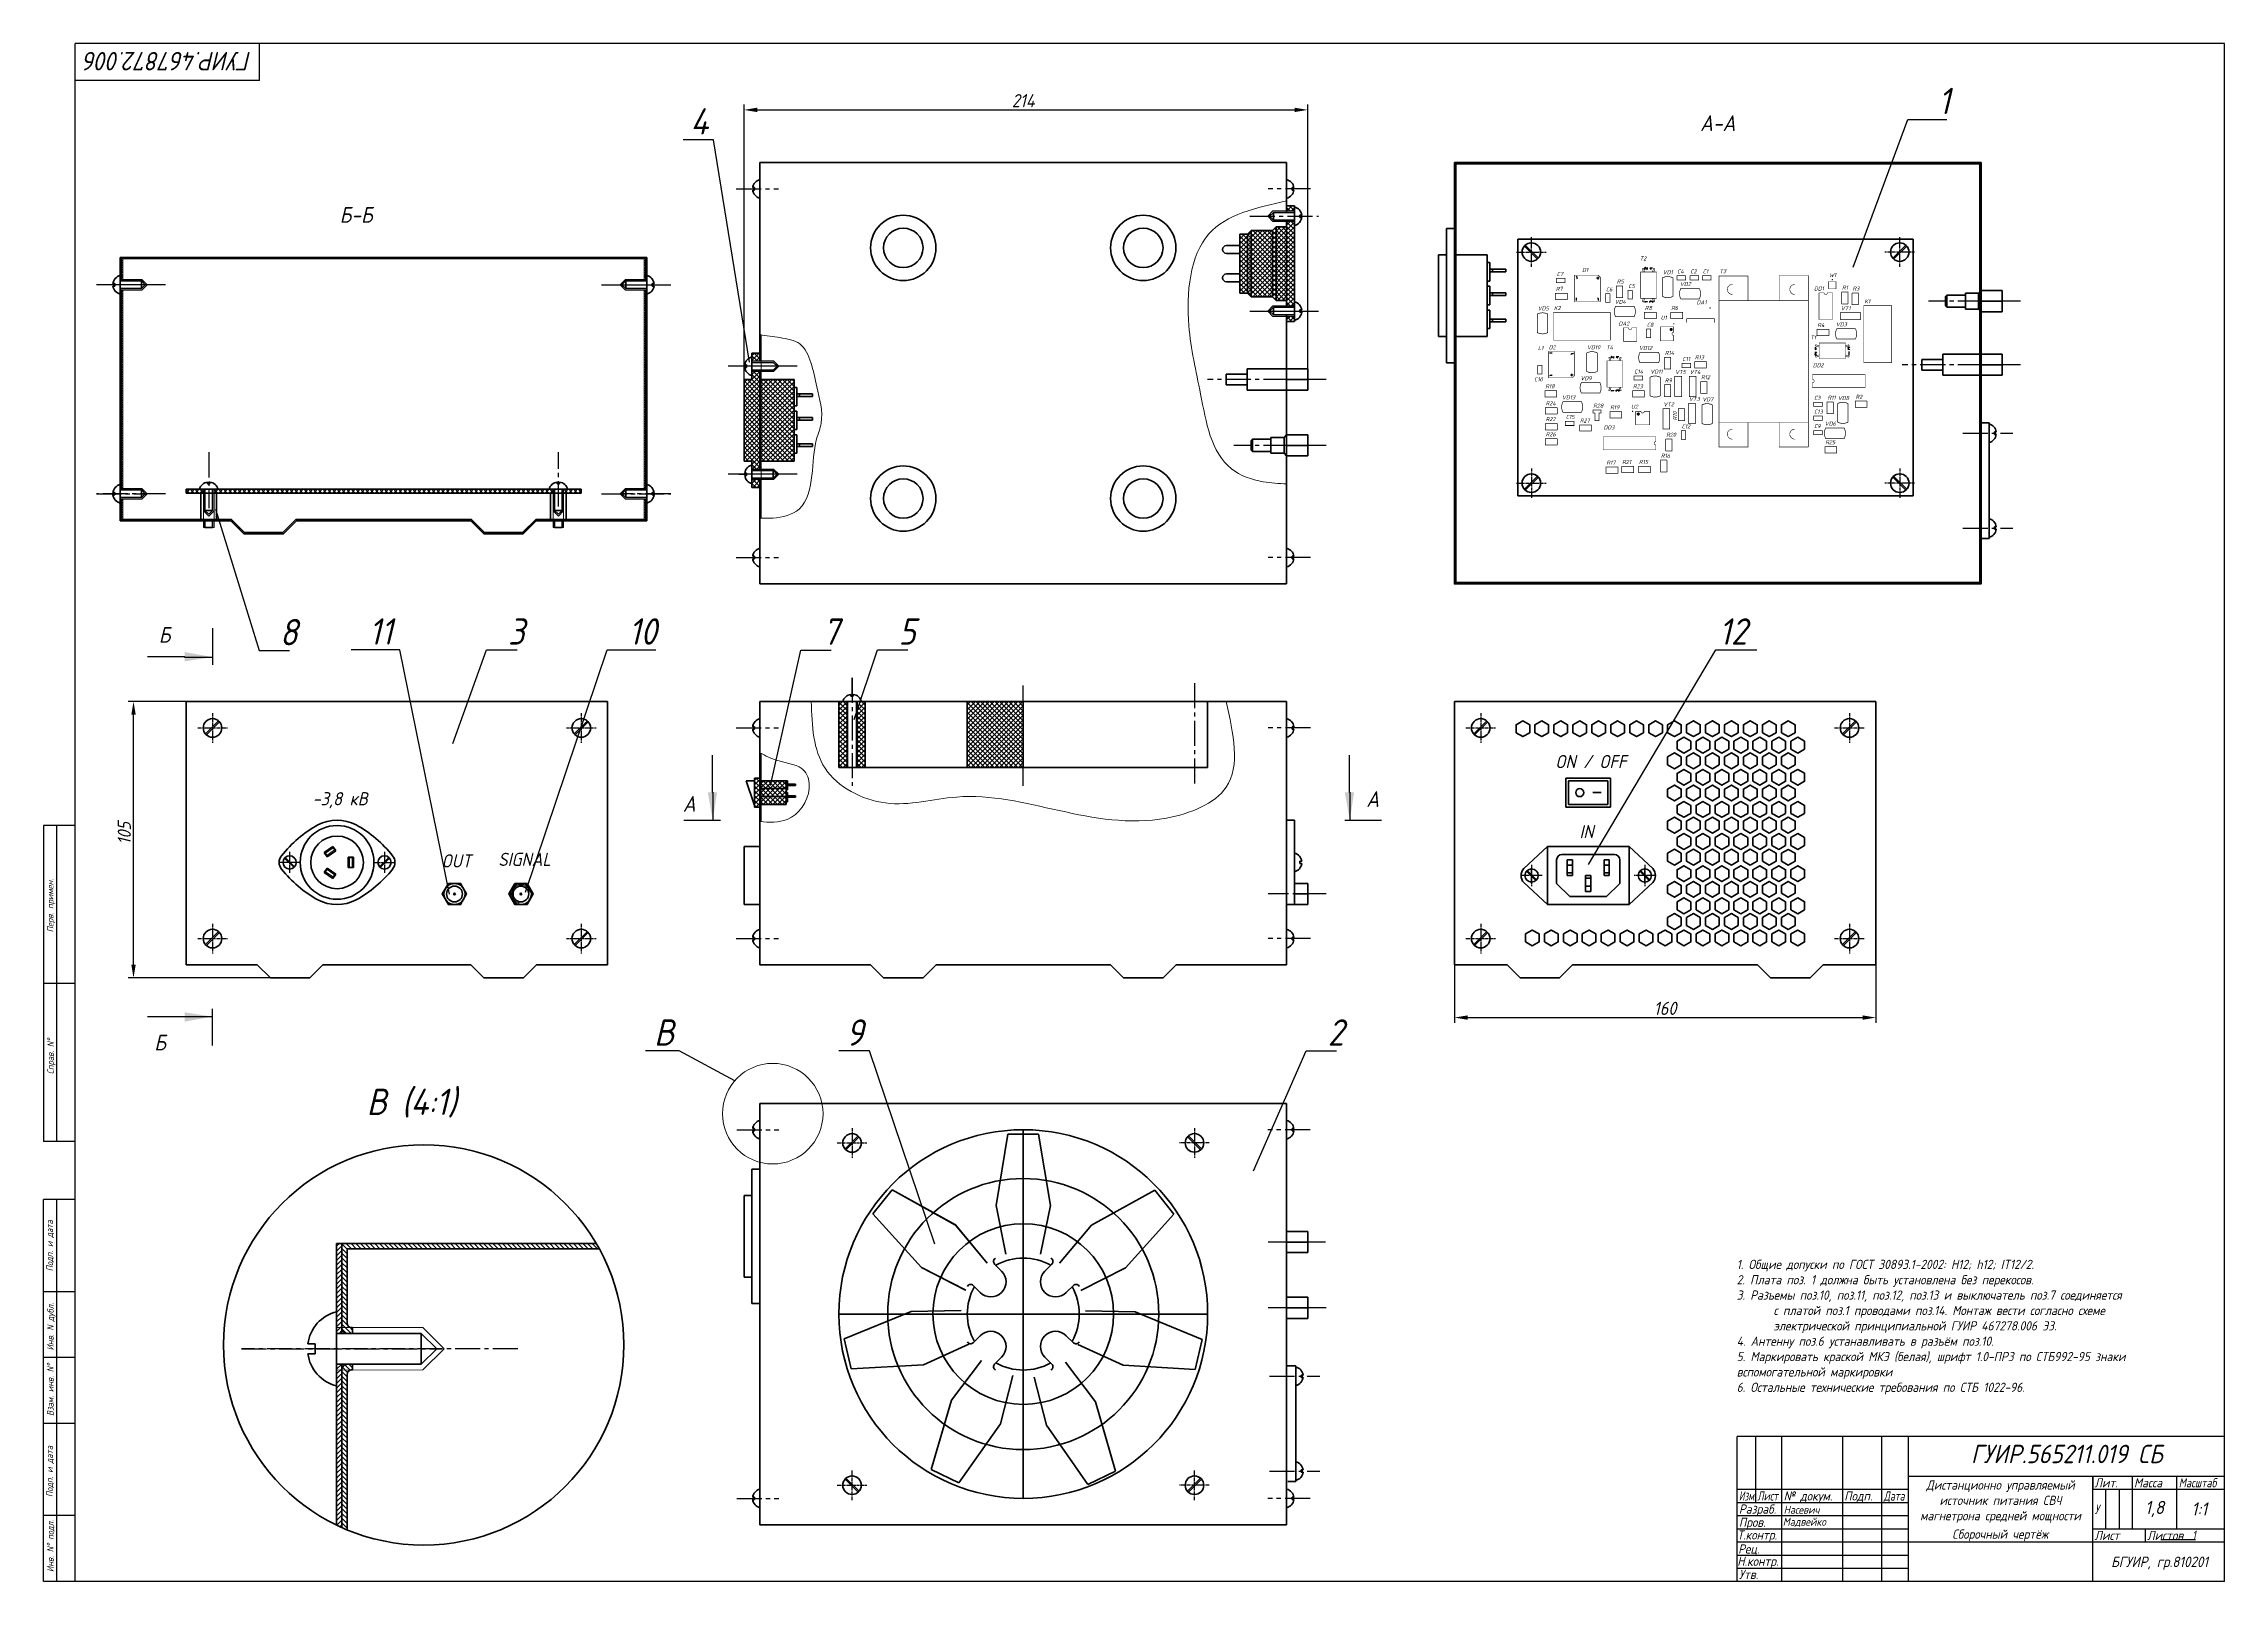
# Model space of a CAD drawing. Header units: millimetres. Extents: x -963 to 6553, y -1367 to 496.
# Drawn here: x 5028 to 5856, y -618 to -34 of the extents above; entities that cross this region are included whole.
import ezdxf
from ezdxf import colors
from ezdxf.entities.mleader import LeaderData, LeaderLine
from ezdxf.math import Vec2, Vec3

# ---------------------------------------------------------------- set-up
doc = ezdxf.new("R2010")
doc.units = ezdxf.units.MM
doc.header["$LTSCALE"] = 0.5
doc.linetypes.add('CENTER', pattern=[10.16, 6.35, -1.27, 1.27, -1.27])
doc.linetypes.add('осевая2', pattern=[28.575, 19.05, -3.175, 3.175, -3.175])
doc.layers.get('0').update_dxf_attribs({"lineweight": 60})
for name, color, linetype in [('1-оси', 1, 'осевая2'), ('3-размеры', 6, 'Continuous'), ('TopOverlay', 2, 'Continuous'), ('Тонкие', 7, 'Continuous')]:
    doc.layers.add(name, color=color, linetype=linetype)
doc.layers.add('2-штриховка', color=7, linetype='Continuous', true_color=0x00c7c7)
doc.layers.add('4-текст', color=7, linetype='Continuous', true_color=0x00ad00)
doc.layers.add('www.cadblocksfree.com', color=7, linetype='Continuous', lineweight=9)
doc.layers.add('Основная', color=7, linetype='Continuous', lineweight=40)
doc.styles.add('5', font='isocpeui.ttf', dxfattribs={"width": 0.9, "height": 5})
doc.styles.get("Standard").update_dxf_attribs({"font": 'isocpeui.ttf', "width": 0.9})
doc.dimstyles.new('Standart', dxfattribs={"dimtxt": 5, "dimasz": 5, "dimexe": 2, "dimexo": 0, "dimgap": 1, "dimtad": 1, "dimtoh": 1, "dimdec": 1, "dimtxsty": 'Standard', "dimcen": 2.5, "dimadec": 0, "dimazin": 0, "dimtfac": 1, "dimtdec": 1, "dimtmove": 0, "dimatfit": 3, "dimldrblk": 'DOTSMALL', "dimfxl": 1, "dimarcsym": 0})
pattern_1 = [(45, (5256.9641, -165.14723), (-0.4490128, 0.4490128), [])]
pattern_2 = [(45, (5256.9641, -143.9451), (-0.4490128, 0.4490128), [])]
pattern_3 = [(135, (5256.4469, -205.2223), (-0.4490128, -0.4490128), [])]
pattern_4 = [(135, (5264.24945, -195.9104), (-0.4490128, -0.4490128), [])]

# ---------------------------------------------------------------- blocks, each defined once
blk = doc.blocks.new('*U297')
for points in [[(-4.62, 4.4), (-6.12, 1.8), (-4.62, -0.8), (-1.62, -0.8), (-0.12, 1.8), (-1.62, 4.4)], [(1.62, 8), (0.12, 5.4), (1.62, 2.8), (4.62, 2.8), (6.12, 5.4), (4.62, 8)], [(1.62, 0.8), (0.12, -1.8), (1.62, -4.4), (4.62, -4.4), (6.12, -1.8), (4.62, 0.8)], [(-4.62, -2.8), (-6.12, -5.4), (-4.62, -8), (-1.62, -8), (-0.12, -5.4), (-1.62, -2.8)]]:
    blk.add_lwpolyline(points, close=True)
blk = doc.blocks.new('*U298')
at = {"color": 0, "linetype": 'ByBlock', "lineweight": -2, "transparency": 16777216}
for p in [(0, 28.8), (12.2, 28.8), (24.4, 28.8), (36.6, 28.8), (48.8, 28.8), (61, 28.8), (73.2, 28.8), (0, 14.4), (12.2, 14.4), (24.4, 14.4), (36.6, 14.4), (48.8, 14.4), (61, 14.4), (73.2, 14.4), (0, 0), (12.2, 0), (24.4, 0), (36.6, 0), (48.8, 0), (61, 0), (73.2, 0)]:
    blk.add_blockref('*U297', p, dxfattribs=at)
blk = doc.blocks.new('*U299')
for points in [[(-1.5, 6.2), (-3, 3.6), (-1.5, 1), (1.5, 1), (3, 3.6), (1.5, 6.2)], [(-1.5, -1), (-3, -3.6), (-1.5, -6.2), (1.5, -6.2), (3, -3.6), (1.5, -1)]]:
    blk.add_lwpolyline(points, close=True)
blk = doc.blocks.new('*U300')
at = {"color": 0, "linetype": 'ByBlock', "lineweight": -2, "transparency": 16777216}
for p in [(0, 43.2), (0, 28.8), (0, 14.4), (0, 0)]:
    blk.add_blockref('*U299', p, dxfattribs=at)
blk = doc.blocks.new('116')
at = {"linetype": 'осевая2', "lineweight": -3, "ltscale": 0.3}
for p, q in [((-13.3, 0), (13.3, 0)), ((0, 13.3), (0, -13.3))]:
    blk.add_line(p, q, dxfattribs=at)
at = {"lineweight": 60}
for p, q in [((-6.3, -5.4), (5.5, 6.3)), ((-5.5, -6.3), (6.3, 5.4))]:
    blk.add_line(p, q, dxfattribs=at)
blk.add_circle((0, 0), 8.33, dxfattribs=at)
blk = doc.blocks.new('_None')
blk = doc.blocks.new('*D311')
at = {"layer": '3-размеры', "color": 0, "lineweight": -2, "transparency": 16777216}
for p, q in [((5294.11, -176.93), (5294.11, -57.05)), ((5508.11, -161.45), (5508.11, -57.05)), ((5299.11, -59.05), (5503.11, -59.05))]:
    blk.add_line(p, q, dxfattribs=at)
at = {"layer": '3-размеры', "color": 0, "transparency": 16777216}
for points in [[(5299.11, -58.22), (5299.11, -59.89), (5294.11, -59.05)], [(5503.11, -58.22), (5503.11, -59.89), (5508.11, -59.05)]]:
    blk.add_solid(points, dxfattribs=at)
at = {"layer": '3-размеры', "color": 0, "transparency": 16777216, "insert": (5400.11, -55.55), "char_height": 5, "attachment_point": 5}
blk.add_mtext('214', dxfattribs=at)
blk = doc.blocks.new('_DotSmall')
at = {"color": 0, "linetype": 'ByBlock', "const_width": 0.5}
blk.add_lwpolyline([(-0.0625, 0, 1), (0.0625, 0, 1)], format="xyb", close=True, dxfattribs=at)
blk = doc.blocks.new('*D312')
at = {"layer": '3-размеры', "color": 0, "lineweight": -2, "transparency": 16777216}
for p, q in [((5121.73, -283.76), (5060.28, -283.76)), ((5062.28, -383.71), (5062.28, -288.76)), ((5121.73, -388.71), (5060.28, -388.71))]:
    blk.add_line(p, q, dxfattribs=at)
at = {"layer": '3-размеры', "color": 0, "transparency": 16777216}
for points in [[(5061.45, -288.76), (5063.12, -288.76), (5062.28, -283.76)], [(5061.45, -383.71), (5063.12, -383.71), (5062.28, -388.71)]]:
    blk.add_solid(points, dxfattribs=at)
at = {"layer": '3-размеры', "color": 0, "transparency": 16777216, "insert": (5058.78, -333.76), "char_height": 5, "attachment_point": 5, "rotation": 90}
blk.add_mtext('105', dxfattribs=at)
blk = doc.blocks.new('*D313')
at = {"layer": '3-размеры', "color": 0, "lineweight": -2, "transparency": 16777216}
for p, q in [((5563.8, -383.76), (5563.8, -405.76)), ((5723.8, -383.76), (5723.8, -405.76)), ((5568.8, -403.76), (5718.8, -403.76))]:
    blk.add_line(p, q, dxfattribs=at)
at = {"layer": '3-размеры', "color": 0, "transparency": 16777216}
for points in [[(5568.8, -402.93), (5568.8, -404.6), (5563.8, -403.76)], [(5718.8, -402.93), (5718.8, -404.6), (5723.8, -403.76)]]:
    blk.add_solid(points, dxfattribs=at)
at = {"layer": '3-размеры', "color": 0, "transparency": 16777216, "insert": (5643.8, -400.26), "char_height": 5, "attachment_point": 5}
blk.add_mtext('160', dxfattribs=at)

msp = doc.modelspace()

# ---------------------------------------------------------------- hatches: boundary and pattern name
at = {"linetype": 'Continuous', "lineweight": 20}
h = msp.add_hatch(dxfattribs=at)
h.set_pattern_fill('ANSI32', color=0, angle=-0.76383, style=0)
h.set_pattern_definition([(44.236, (5070.233, -592.458), (-6.6448, 6.8244), []), (44.236, (5074.722, -592.518), (-6.6448, 6.8244), [])])
h.paths.add_polyline_path([(5142.941, -493.835), (5143.354, -494.247), (5143.354, -494.244), (5143.354, -494.239), (5143.354, -494.234), (5143.354, -494.23), (5143.354, -494.225), (5143.354, -494.22), (5143.354, -494.215), (5143.354, -494.211), (5143.354, -494.206), (5143.354, -494.201), (5143.354, -494.197), (5143.354, -494.192), (5143.354, -494.187), (5143.354, -494.183), (5143.354, -494.178), (5143.354, -494.173), (5143.354, -494.169), (5143.354, -494.164), (5143.354, -494.159), (5143.354, -494.155), (5143.354, -494.15), (5143.354, -494.145), (5143.354, -494.14), (5143.354, -494.136), (5143.354, -494.131), (5143.354, -494.126), (5143.354, -494.122), (5143.354, -494.117), (5143.354, -494.112), (5143.354, -494.108), (5143.354, -494.103), (5143.354, -494.098), (5143.353, -494.094), (5143.353, -494.089), (5143.353, -494.084), (5143.353, -494.079), (5143.353, -494.075), (5143.353, -494.07), (5143.353, -494.065), (5143.353, -494.061), (5143.353, -494.056), (5143.353, -494.051), (5143.353, -494.047), (5143.353, -494.042), (5143.353, -494.037), (5143.353, -494.033), (5143.353, -494.028), (5143.353, -494.023), (5143.353, -494.018), (5143.353, -494.014), (5143.353, -494.009), (5143.353, -494.004), (5143.353, -494), (5143.353, -493.995), (5143.353, -493.99), (5143.353, -493.986), (5143.353, -493.981), (5143.353, -493.976), (5143.353, -493.972), (5143.353, -493.967), (5143.353, -493.962), (5143.353, -493.958), (5143.353, -493.953), (5143.353, -493.948), (5143.353, -493.943), (5143.353, -493.939), (5143.353, -493.934), (5143.353, -493.929), (5143.353, -493.925), (5143.353, -493.92), (5143.353, -493.915), (5143.353, -493.911), (5143.353, -493.906), (5143.353, -493.901), (5143.353, -493.897), (5143.353, -493.892), (5143.353, -493.887), (5143.353, -493.882), (5143.353, -493.878), (5143.353, -493.873), (5143.353, -493.868), (5143.353, -493.864), (5143.353, -493.859), (5143.353, -493.854), (5143.353, -493.85), (5143.353, -493.845), (5143.353, -493.84), (5143.353, -493.836), (5143.353, -493.831), (5143.353, -493.826), (5143.353, -493.822), (5143.353, -493.817), (5143.353, -493.812), (5143.353, -493.807), (5143.353, -493.803), (5143.353, -493.798), (5143.353, -493.793), (5143.353, -493.789), (5143.353, -493.784), (5143.353, -493.779), (5143.353, -493.775), (5143.353, -493.77), (5143.353, -493.765), (5143.353, -493.761), (5143.353, -493.756), (5143.353, -493.751), (5143.353, -493.746), (5143.353, -493.742), (5143.353, -493.737), (5143.353, -493.732), (5143.353, -493.728), (5143.353, -493.723), (5143.353, -493.718), (5143.353, -493.714), (5143.353, -493.709), (5143.353, -493.704), (5143.353, -493.7), (5143.353, -493.695), (5143.353, -493.69), (5143.353, -493.686), (5143.353, -493.681), (5143.353, -493.676), (5143.353, -493.671), (5143.353, -493.667), (5143.353, -493.662), (5143.353, -493.657), (5143.353, -493.653), (5143.353, -493.648), (5143.353, -493.643), (5143.353, -493.639), (5143.353, -493.634), (5143.353, -493.629), (5143.353, -493.625), (5143.353, -493.62), (5143.353, -493.615), (5143.353, -493.61), (5143.353, -493.606), (5143.353, -493.601), (5143.353, -493.596), (5143.353, -493.592), (5143.352, -493.587), (5143.352, -493.582), (5143.352, -493.578), (5143.352, -493.573), (5143.352, -493.568), (5143.352, -493.564), (5143.352, -493.559), (5143.352, -493.554), (5143.352, -493.549), (5143.352, -493.545), (5143.352, -493.54), (5143.352, -493.535), (5143.351, -493.535), (5143.349, -493.535), (5143.348, -493.535), (5143.346, -493.535), (5143.344, -493.535), (5143.343, -493.535), (5143.341, -493.535), (5143.34, -493.535), (5143.338, -493.535), (5143.336, -493.535), (5143.335, -493.535), (5143.333, -493.535), (5143.332, -493.535), (5143.33, -493.535), (5143.328, -493.535), (5143.327, -493.535), (5143.325, -493.535), (5143.323, -493.535), (5143.322, -493.535), (5143.32, -493.534), (5143.319, -493.534), (5143.317, -493.534), (5143.315, -493.534), (5143.314, -493.534), (5143.312, -493.534), (5143.311, -493.534), (5143.309, -493.534), (5143.307, -493.534), (5143.306, -493.534), (5143.304, -493.534), (5143.303, -493.534), (5143.301, -493.534), (5143.299, -493.534), (5143.298, -493.534), (5143.296, -493.534), (5143.295, -493.534), (5143.293, -493.534), (5143.291, -493.534), (5143.29, -493.534), (5143.288, -493.533), (5143.287, -493.533), (5143.285, -493.533), (5143.283, -493.533), (5143.282, -493.533), (5143.28, -493.533), (5143.278, -493.533), (5143.277, -493.533), (5143.275, -493.533), (5143.274, -493.533), (5143.272, -493.533), (5143.27, -493.533), (5143.269, -493.533), (5143.267, -493.533), (5143.266, -493.533), (5143.264, -493.533), (5143.262, -493.533), (5143.261, -493.533), (5143.259, -493.533), (5143.258, -493.532), (5143.256, -493.532), (5143.254, -493.532), (5143.253, -493.532), (5143.251, -493.532), (5143.25, -493.532), (5143.248, -493.532), (5143.246, -493.532), (5143.245, -493.532), (5143.243, -493.532), (5143.241, -493.532), (5143.24, -493.532), (5143.238, -493.532), (5143.237, -493.532), (5143.235, -493.532), (5143.233, -493.532), (5143.232, -493.532), (5143.23, -493.532), (5143.229, -493.532), (5143.227, -493.532), (5143.225, -493.531), (5143.224, -493.531), (5143.222, -493.531), (5143.221, -493.531), (5143.219, -493.531), (5143.217, -493.531), (5143.216, -493.531), (5143.214, -493.531), (5143.213, -493.531), (5143.211, -493.531), (5143.209, -493.531), (5143.208, -493.531), (5143.206, -493.531), (5143.204, -493.531), (5143.203, -493.531), (5143.201, -493.531), (5143.2, -493.531), (5143.198, -493.531), (5143.196, -493.531), (5143.195, -493.53), (5143.193, -493.53), (5143.192, -493.53), (5143.19, -493.53), (5143.188, -493.53), (5143.187, -493.53), (5143.185, -493.53), (5143.184, -493.53), (5143.182, -493.53), (5143.18, -493.53), (5143.179, -493.53), (5143.177, -493.53), (5143.176, -493.53), (5143.174, -493.53), (5143.172, -493.53), (5143.171, -493.53), (5143.169, -493.53), (5143.168, -493.53), (5143.166, -493.529), (5143.164, -493.529), (5143.163, -493.529), (5143.161, -493.529), (5143.159, -493.529), (5143.158, -493.529), (5143.156, -493.529), (5143.155, -493.529), (5143.153, -493.529), (5143.151, -493.529), (5143.15, -493.529), (5143.148, -493.529), (5143.147, -493.529), (5143.145, -493.529), (5143.143, -493.529), (5143.142, -493.529), (5143.14, -493.529), (5143.139, -493.529), (5143.137, -493.528), (5143.135, -493.528), (5143.134, -493.528), (5143.132, -493.528), (5143.131, -493.528), (5143.129, -493.528), (5143.127, -493.528), (5143.126, -493.528), (5143.124, -493.528), (5143.122, -493.528), (5143.121, -493.528), (5143.119, -493.528), (5143.118, -493.528), (5143.116, -493.528), (5143.114, -493.528), (5143.113, -493.528), (5143.111, -493.528), (5143.11, -493.528), (5143.108, -493.527), (5143.106, -493.527), (5143.105, -493.527), (5143.103, -493.527), (5143.102, -493.527), (5143.1, -493.527), (5143.098, -493.527), (5143.097, -493.527), (5143.095, -493.527), (5143.094, -493.527), (5143.092, -493.527), (5143.09, -493.527), (5143.089, -493.527), (5143.087, -493.527), (5143.086, -493.527), (5143.084, -493.527), (5143.082, -493.527), (5143.081, -493.526), (5143.079, -493.526), (5143.077, -493.526), (5143.076, -493.526), (5143.074, -493.526), (5143.073, -493.526), (5143.071, -493.526), (5143.069, -493.526), (5143.068, -493.526), (5143.066, -493.526), (5143.065, -493.526), (5143.063, -493.526), (5143.061, -493.526), (5143.06, -493.526), (5143.058, -493.526), (5143.057, -493.526), (5143.055, -493.526), (5143.053, -493.525), (5143.052, -493.525), (5143.05, -493.525), (5143.049, -493.525), (5143.047, -493.525), (5143.045, -493.525), (5143.044, -493.525), (5143.042, -493.525), (5143.04, -493.525), (5143.039, -493.525), (5143.037, -493.525), (5143.036, -493.525), (5143.034, -493.525), (5143.032, -493.525), (5143.031, -493.525), (5143.029, -493.525), (5143.028, -493.525), (5143.026, -493.524), (5143.024, -493.524), (5143.023, -493.524), (5143.021, -493.524), (5143.02, -493.524), (5143.018, -493.524), (5143.016, -493.524), (5143.015, -493.524), (5143.013, -493.524), (5143.012, -493.524), (5143.01, -493.524), (5143.008, -493.524), (5143.007, -493.524), (5143.005, -493.524), (5143.004, -493.524), (5143.002, -493.524), (5143, -493.523), (5142.999, -493.523), (5142.997, -493.523), (5142.995, -493.523), (5142.994, -493.523), (5142.992, -493.523), (5142.991, -493.523), (5142.989, -493.523), (5142.987, -493.523), (5142.986, -493.523), (5142.984, -493.523), (5142.983, -493.523), (5142.981, -493.523), (5142.979, -493.523), (5142.978, -493.523), (5142.976, -493.523), (5142.975, -493.522), (5142.973, -493.522), (5142.971, -493.522), (5142.97, -493.522), (5142.968, -493.522), (5142.967, -493.522), (5142.965, -493.522), (5142.963, -493.522), (5142.962, -493.522), (5142.96, -493.522), (5142.959, -493.522), (5142.957, -493.522), (5142.955, -493.522), (5142.954, -493.522), (5142.952, -493.522), (5142.95, -493.522), (5142.949, -493.521), (5142.947, -493.521), (5142.946, -493.521), (5142.944, -493.521), (5142.942, -493.521), (5142.941, -493.521), (5142.941, -493.526), (5142.941, -493.531), (5142.941, -493.535), (5142.941, -493.54), (5142.941, -493.545), (5142.941, -493.549), (5142.941, -493.554), (5142.941, -493.559), (5142.941, -493.563), (5142.941, -493.568), (5142.941, -493.573), (5142.941, -493.577), (5142.941, -493.582), (5142.941, -493.587), (5142.941, -493.591), (5142.941, -493.596), (5142.941, -493.601), (5142.941, -493.606), (5142.941, -493.61), (5142.941, -493.615), (5142.941, -493.62), (5142.941, -493.624), (5142.941, -493.629), (5142.941, -493.634), (5142.941, -493.638), (5142.941, -493.643), (5142.941, -493.648), (5142.941, -493.652), (5142.941, -493.657), (5142.941, -493.662), (5142.941, -493.667), (5142.941, -493.671), (5142.941, -493.676), (5142.941, -493.681), (5142.941, -493.685), (5142.941, -493.69), (5142.941, -493.695), (5142.941, -493.699), (5142.941, -493.704), (5142.941, -493.709), (5142.941, -493.713), (5142.941, -493.718), (5142.941, -493.723), (5142.941, -493.727), (5142.941, -493.732), (5142.941, -493.737), (5142.941, -493.742), (5142.941, -493.746), (5142.941, -493.751), (5142.941, -493.756), (5142.941, -493.76), (5142.941, -493.765), (5142.941, -493.77), (5142.941, -493.774), (5142.941, -493.779), (5142.941, -493.784), (5142.941, -493.788), (5142.941, -493.793), (5142.941, -493.798), (5142.941, -493.803), (5142.941, -493.807), (5142.941, -493.812), (5142.941, -493.817), (5142.941, -493.821), (5142.941, -493.826), (5142.941, -493.831)])
at = {"layer": '2-штриховка'}
h = msp.add_hatch(dxfattribs=at)
h.set_pattern_fill('ANSI31', color=256, scale=0.2)
h.set_pattern_definition([(45, (5663.7972, -159.0527), (-0.4490128, 0.4490128), [])])
h.paths.add_polyline_path([(5563.797, -79.053), (5563.797, -239.053), (5763.797, -239.053), (5763.797, -79.053)])
h.paths.add_polyline_path([(5763.297, -79.553), (5763.297, -238.553), (5564.297, -238.553), (5564.297, -79.553)], flags=16)
h.paths.add_polyline_path([(5576.297, -117.053), (5577.297, -117.053), (5577.297, -119.553), (5583.297, -119.553), (5583.297, -120.553), (5577.297, -120.553), (5577.297, -124.053), (5576.297, -124.053), (5576.297, -126.053), (5577.297, -126.053), (5577.297, -128.553), (5583.297, -128.553), (5583.297, -129.553), (5577.297, -129.553), (5577.297, -133.053), (5576.297, -133.053), (5576.297, -135.053), (5577.297, -135.053), (5577.297, -138.553), (5583.297, -138.553), (5583.297, -139.553), (5577.297, -139.553), (5577.297, -142.053), (5576.297, -142.053)], flags=0)
h.paths.add_polyline_path([(5587.918, -108.212), (5737.993, -108.212), (5737.993, -205.662), (5587.918, -205.662)], flags=0)
h.paths.add_polyline_path([(5602.582, -123.062, 1), (5602.455, -123.062, 1)], flags=0)
h.paths.add_polyline_path([(5602.582, -123.062, -1), (5602.455, -123.062, -1)], flags=0)
h.paths.add_polyline_path([(5602.582, -124.662, -1), (5602.455, -124.662, -1)], flags=0)
h.paths.add_polyline_path([(5605.882, -123.062, -1), (5605.755, -123.062, -1)], flags=0)
h.paths.add_polyline_path([(5605.882, -124.662, -1), (5605.755, -124.662, -1)], flags=0)
h.paths.add_polyline_path([(5609.358, -121.822, 1), (5609.258, -121.822, 1)], flags=0)
h.paths.add_polyline_path([(5609.258, -121.822, -1), (5609.358, -121.822, -1)], flags=0)
h.paths.add_polyline_path([(5606.732, -128.662, 1), (5606.605, -128.662, 1)], flags=0)
h.paths.add_polyline_path([(5602.232, -128.662, -1), (5602.105, -128.662, -1)], flags=0)
h.paths.add_polyline_path([(5602.232, -131.062, -1), (5602.105, -131.062, -1)], flags=0)
h.paths.add_polyline_path([(5606.732, -128.662, -1), (5606.605, -128.662, -1)], flags=0)
h.paths.add_polyline_path([(5599.332, -136.612, -1), (5599.205, -136.612, -1)], flags=0)
h.paths.add_polyline_path([(5595.332, -136.612, -1), (5595.205, -136.612, -1)], flags=0)
h.paths.add_polyline_path([(5595.332, -136.612, -1), (5595.205, -136.612, -1)], flags=0)
h.paths.add_polyline_path([(5606.732, -131.062, -1), (5606.605, -131.062, -1)], flags=0)
h.paths.add_polyline_path([(5599.332, -136.612, -1), (5599.205, -136.612, -1)], flags=0)
h.paths.add_polyline_path([(5601.468, -135.962, 1), (5601.368, -135.962, 1)], flags=0)
h.paths.add_polyline_path([(5601.468, -135.962, -1), (5601.368, -135.962, -1)], flags=0)
h.paths.add_polyline_path([(5618.322, -121.822, -1), (5618.422, -121.822, -1)], flags=0)
h.paths.add_polyline_path([(5609.358, -131.822, -1), (5609.258, -131.822, -1)], flags=0)
h.paths.add_polyline_path([(5619.258, -122.758, -1), (5619.358, -122.758, -1)], flags=0)
h.paths.add_polyline_path([(5595.332, -143.612, -1), (5595.205, -143.612, -1)], flags=0)
h.paths.add_polyline_path([(5621.282, -128.862, 1), (5621.155, -128.862, 1)], flags=0)
h.paths.add_polyline_path([(5621.155, -128.862, -1), (5621.282, -128.862, -1)], flags=0)
h.paths.add_polyline_path([(5619.258, -131.822, -1), (5619.358, -131.822, -1)], flags=0)
h.paths.add_polyline_path([(5622.755, -128.862, -1), (5622.882, -128.862, -1)], flags=0)
h.paths.add_polyline_path([(5625.382, -125.912, 1), (5625.255, -125.912, 1)], flags=0)
h.paths.add_polyline_path([(5625.255, -125.912, -1), (5625.382, -125.912, -1)], flags=0)
h.paths.add_polyline_path([(5601.468, -146.523, -1), (5601.368, -146.523, -1)], flags=0)
h.paths.add_polyline_path([(5621.155, -132.162, -1), (5621.282, -132.162, -1)], flags=0)
h.paths.add_polyline_path([(5627.655, -125.912, -1), (5627.782, -125.912, -1)], flags=0)
h.paths.add_polyline_path([(5622.755, -132.162, -1), (5622.882, -132.162, -1)], flags=0)
h.paths.add_polyline_path([(5625.255, -130.412, -1), (5625.382, -130.412, -1)], flags=0)
h.paths.add_polyline_path([(5599.528, -150.822, 1), (5599.428, -150.822, 1)], flags=0)
h.paths.add_polyline_path([(5599.528, -150.822, -1), (5599.428, -150.822, -1)], flags=0)
h.paths.add_polyline_path([(5629.782, -127.612, 1), (5629.655, -127.612, 1)], flags=0)
h.paths.add_polyline_path([(5629.655, -127.612, -1), (5629.782, -127.612, -1)], flags=0)
h.paths.add_polyline_path([(5636.068, -120.612, 1), (5635.968, -120.612, 1)], flags=0)
h.paths.add_polyline_path([(5635.093, -119.337, -1), (5635.193, -119.337, -1)], flags=0)
h.paths.add_polyline_path([(5634.468, -120.612, -1), (5634.568, -120.612, -1)], flags=0)
h.paths.add_polyline_path([(5627.655, -130.412, -1), (5627.782, -130.412, -1)], flags=0)
h.paths.add_polyline_path([(5624.955, -133.612, -1), (5625.082, -133.612, -1)], flags=0)
h.paths.add_polyline_path([(5624.955, -133.612, -1), (5625.082, -133.612, -1)], flags=0)
h.paths.add_polyline_path([(5622.968, -135.962, -1), (5623.068, -135.962, -1)], flags=0)
h.paths.add_polyline_path([(5635.543, -119.212, -1), (5635.643, -119.212, -1)], flags=0)
h.paths.add_polyline_path([(5595.532, -156.112, 1), (5595.405, -156.112, 1)], flags=0)
h.paths.add_polyline_path([(5595.532, -156.112, -1), (5595.405, -156.112, -1)], flags=0)
h.paths.add_polyline_path([(5629.655, -130.912, -1), (5629.782, -130.912, -1)], flags=0)
h.paths.add_polyline_path([(5597.132, -156.112, -1), (5597.005, -156.112, -1)], flags=0)
h.paths.add_polyline_path([(5638.018, -119.112), (5638.518, -119.112), (5638.518, -119.612)], flags=0)
h.paths.add_polyline_path([(5624.955, -137.612, -1), (5625.082, -137.612, -1)], flags=0)
h.paths.add_polyline_path([(5631.955, -137.612, -1), (5632.082, -137.612, -1)], flags=0)
h.paths.add_polyline_path([(5624.955, -137.612, -1), (5625.082, -137.612, -1)], flags=0)
h.paths.add_polyline_path([(5631.255, -130.912, -1), (5631.382, -130.912, -1)], flags=0)
h.paths.add_polyline_path([(5609.528, -150.822, -1), (5609.428, -150.822, -1)], flags=0)
h.paths.add_polyline_path([(5639.393, -119.212, -1), (5639.493, -119.212, -1)], flags=0)
h.paths.add_polyline_path([(5639.843, -119.337, -1), (5639.943, -119.337, -1)], flags=0)
h.paths.add_polyline_path([(5595.532, -159.412, -1), (5595.405, -159.412, -1)], flags=0)
h.paths.add_polyline_path([(5640.468, -120.612, -1), (5640.568, -120.612, -1)], flags=0)
h.paths.add_polyline_path([(5597.132, -159.412, -1), (5597.005, -159.412, -1)], flags=0)
h.paths.add_polyline_path([(5631.955, -133.612, -1), (5632.082, -133.612, -1)], flags=0)
h.paths.add_polyline_path([(5634.468, -130.612, -1), (5634.568, -130.612, -1)], flags=0)
h.paths.add_polyline_path([(5618.082, -151.362, -1), (5617.955, -151.362, -1)], flags=0)
h.paths.add_polyline_path([(5613.955, -158.362, -1), (5614.082, -158.362, -1)], flags=0)
h.paths.add_polyline_path([(5614.082, -151.362, -1), (5613.955, -151.362, -1)], flags=0)
h.paths.add_polyline_path([(5635.093, -131.887, -1), (5635.193, -131.887, -1)], flags=0)
h.paths.add_polyline_path([(5635.543, -132.012, -1), (5635.643, -132.012, -1)], flags=0)
h.paths.add_polyline_path([(5599.528, -160.822, -1), (5599.428, -160.822, -1)], flags=0)
h.paths.add_polyline_path([(5631.203, -141.842, -1), (5631.103, -141.842, -1)], flags=0)
h.paths.add_polyline_path([(5628.003, -141.842, 1), (5627.903, -141.842, 1)], flags=0)
h.paths.add_polyline_path([(5627.903, -141.842, -1), (5628.003, -141.842, -1)], flags=0)
h.paths.add_polyline_path([(5623.068, -146.523, -1), (5622.968, -146.523, -1)], flags=0)
h.paths.add_polyline_path([(5631.955, -137.612, -1), (5632.082, -137.612, -1)], flags=0)
h.paths.add_polyline_path([(5646.832, -122.862, -1), (5646.705, -122.862, -1)], flags=0)
h.paths.add_polyline_path([(5642.705, -129.862, -1), (5642.832, -129.862, -1)], flags=0)
h.paths.add_polyline_path([(5618.082, -151.362, -1), (5617.955, -151.362, -1)], flags=0)
h.paths.add_polyline_path([(5629.833, -141.842, -1), (5629.933, -141.842, -1)], flags=0)
h.paths.add_polyline_path([(5636.032, -135.912, 1), (5635.905, -135.912, 1)], flags=0)
h.paths.add_polyline_path([(5635.905, -135.912, -1), (5636.032, -135.912, -1)], flags=0)
h.paths.add_polyline_path([(5631.103, -141.842, -1), (5631.203, -141.842, -1)], flags=0)
h.paths.add_polyline_path([(5639.393, -132.012, -1), (5639.493, -132.012, -1)], flags=0)
h.paths.add_polyline_path([(5640.468, -130.612, -1), (5640.568, -130.612, -1)], flags=0)
h.paths.add_polyline_path([(5639.843, -131.887, -1), (5639.943, -131.887, -1)], flags=0)
h.paths.add_polyline_path([(5609.528, -159.886, -1), (5609.428, -159.886, -1)], flags=0)
h.paths.add_polyline_path([(5635.905, -138.312, -1), (5636.032, -138.312, -1)], flags=0)
h.paths.add_polyline_path([(5608.592, -160.822, -1), (5608.492, -160.822, -1)], flags=0)
h.paths.add_polyline_path([(5628.003, -146.922, -1), (5627.903, -146.922, -1)], flags=0)
h.paths.add_polyline_path([(5598.232, -165.662, 1), (5598.105, -165.662, 1)], flags=0)
h.paths.add_polyline_path([(5598.232, -165.662, -1), (5598.105, -165.662, -1)], flags=0)
h.paths.add_polyline_path([(5633.033, -141.842, -1), (5633.133, -141.842, -1)], flags=0)
h.paths.add_polyline_path([(5614.082, -158.362, -1), (5613.955, -158.362, -1)], flags=0)
h.paths.add_polyline_path([(5622.441, -153.074, -2.3887249), (5622.379, -153.039), (5622.393, -153.087)], flags=0)
h.paths.add_polyline_path([(5622.443, -153.087, -1), (5622.343, -153.087, -1)], flags=0)
h.paths.add_polyline_path([(5622.893, -152.962, -1), (5622.793, -152.962, -1)], flags=0)
h.paths.add_polyline_path([(5648.332, -122.062, 1), (5648.205, -122.062, 1)], flags=0)
h.paths.add_polyline_path([(5621.818, -154.362, -1), (5621.718, -154.362, -1)], flags=0)
h.paths.add_polyline_path([(5602.732, -165.662, -1), (5602.605, -165.662, -1)], flags=0)
h.paths.add_polyline_path([(5640.405, -135.912, -1), (5640.532, -135.912, -1)], flags=0)
h.paths.add_polyline_path([(5598.232, -168.062, -1), (5598.105, -168.062, -1)], flags=0)
h.paths.add_polyline_path([(5625.268, -152.862), (5625.768, -152.862), (5625.768, -153.362)], flags=0)
h.paths.add_polyline_path([(5618.082, -158.362, -1), (5617.955, -158.362, -1)], flags=0)
h.paths.add_polyline_path([(5636.782, -142.312, 1), (5636.655, -142.312, 1)], flags=0)
h.paths.add_polyline_path([(5636.655, -142.312, -1), (5636.782, -142.312, -1)], flags=0)
h.paths.add_polyline_path([(5619.082, -166.612, 1), (5618.955, -166.612, 1)], flags=0)
h.paths.add_polyline_path([(5612.082, -162.612, 1), (5611.955, -162.612, 1)], flags=0)
h.paths.add_polyline_path([(5612.082, -162.612, -1), (5611.955, -162.612, -1)], flags=0)
h.paths.add_polyline_path([(5640.405, -138.312, -1), (5640.532, -138.312, -1)], flags=0)
h.paths.add_polyline_path([(5633.033, -146.922, -1), (5633.133, -146.922, -1)], flags=0)
h.paths.add_polyline_path([(5626.743, -152.962, -1), (5626.643, -152.962, -1)], flags=0)
h.paths.add_polyline_path([(5602.732, -168.062, -1), (5602.605, -168.062, -1)], flags=0)
h.paths.add_polyline_path([(5627.193, -153.087, -1), (5627.093, -153.087, -1)], flags=0)
h.paths.add_polyline_path([(5638.255, -142.312, -1), (5638.382, -142.312, -1)], flags=0)
h.paths.add_polyline_path([(5649.705, -126.862, -1), (5649.832, -126.862, -1)], flags=0)
h.paths.add_polyline_path([(5636.655, -145.612, -1), (5636.782, -145.612, -1)], flags=0)
h.paths.add_polyline_path([(5627.818, -154.362, -1), (5627.718, -154.362, -1)], flags=0)
h.paths.add_polyline_path([(5653.332, -122.062, 1), (5653.205, -122.062, 1)], flags=0)
h.paths.add_polyline_path([(5598.382, -172.162, 1), (5598.255, -172.162, 1)], flags=0)
h.paths.add_polyline_path([(5598.382, -172.162, -1), (5598.255, -172.162, -1)], flags=0)
h.paths.add_polyline_path([(5646.032, -135.912, 1), (5645.905, -135.912, 1)], flags=0)
h.paths.add_polyline_path([(5638.255, -145.612, -1), (5638.382, -145.612, -1)], flags=0)
h.paths.add_polyline_path([(5605.082, -169.862, 1), (5604.955, -169.862, 1)], flags=0)
h.paths.add_polyline_path([(5605.082, -169.862, -1), (5604.955, -169.862, -1)], flags=0)
h.paths.add_polyline_path([(5642.018, -141.462, 1), (5641.918, -141.462, 1)], flags=0)
h.paths.add_polyline_path([(5641.918, -141.462, -1), (5642.018, -141.462, -1)], flags=0)
h.paths.add_polyline_path([(5612.082, -166.612, -1), (5611.955, -166.612, -1)], flags=0)
h.paths.add_polyline_path([(5619.082, -162.612, -1), (5618.955, -162.612, -1)], flags=0)
h.paths.add_polyline_path([(5649.832, -130.862, 1), (5649.705, -130.862, 1)], flags=0)
h.paths.add_polyline_path([(5634.205, -151.112, -1), (5634.332, -151.112, -1)], flags=0)
h.paths.add_polyline_path([(5634.332, -151.112, -1), (5634.205, -151.112, -1)], flags=0)
h.paths.add_polyline_path([(5602.882, -172.162, -1), (5602.755, -172.162, -1)], flags=0)
h.paths.add_polyline_path([(5598.382, -174.562, -1), (5598.255, -174.562, -1)], flags=0)
h.paths.add_polyline_path([(5611.955, -173.862, -1), (5612.082, -173.862, -1)], flags=0)
h.paths.add_polyline_path([(5612.082, -169.862, -1), (5611.955, -169.862, -1)], flags=0)
h.paths.add_polyline_path([(5646.901, -140.302, -0.4999898), (5647.151, -140.302, -1), (5647.276, -140.302, -0.4999898), (5647.026, -140.302, -1)], flags=0)
h.paths.add_polyline_path([(5621.818, -164.362, -1), (5621.718, -164.362, -1)], flags=0)
h.paths.add_polyline_path([(5641.918, -146.762, -1), (5642.018, -146.762, -1)], flags=0)
h.paths.add_polyline_path([(5658.032, -122.062, 1), (5657.905, -122.062, 1)], flags=0)
h.paths.add_polyline_path([(5602.882, -174.562, -1), (5602.755, -174.562, -1)], flags=0)
h.paths.add_polyline_path([(5645.618, -142.462, -0.4903144), (5645.806, -142.317, -0.5895738), (5646.331, -142.317, -0.4903144), (5646.518, -142.462, -0.4903144), (5646.331, -142.607, -0.5895738), (5645.806, -142.607, -0.4903144)], flags=0)
h.paths.add_polyline_path([(5605.082, -173.862, -1), (5604.955, -173.862, -1)], flags=0)
h.paths.add_polyline_path([(5619.082, -166.612, -1), (5618.955, -166.612, -1)], flags=0)
h.paths.add_polyline_path([(5634.332, -155.112, -1), (5634.205, -155.112, -1)], flags=0)
h.paths.add_polyline_path([(5641.332, -155.112, 1), (5641.205, -155.112, 1)], flags=0)
h.paths.add_polyline_path([(5634.332, -155.112, -1), (5634.205, -155.112, -1)], flags=0)
h.paths.add_polyline_path([(5647.018, -141.462, -1), (5647.118, -141.462, -1)], flags=0)
h.paths.add_polyline_path([(5656.798, -130.806, -1.7739108), (5656.705, -130.862, -0.5637262), (5656.798, -130.806, 0.2420753), (5656.798, -126.918, -0.9927066), (5656.738, -126.806, -0.2499982)], flags=0)
h.paths.add_polyline_path([(5622.443, -165.637, -1), (5622.343, -165.637, -1)], flags=0)
h.paths.add_polyline_path([(5622.893, -165.762, -1), (5622.793, -165.762, -1)], flags=0)
h.paths.add_polyline_path([(5598.382, -178.162, 1), (5598.255, -178.162, 1)], flags=0)
h.paths.add_polyline_path([(5598.382, -178.162, -1), (5598.255, -178.162, -1)], flags=0)
h.paths.add_polyline_path([(5647.018, -143.477, -1), (5647.118, -143.477, -1)], flags=0)
h.paths.add_polyline_path([(5641.205, -151.112, -1), (5641.332, -151.112, -1)], flags=0)
h.paths.add_polyline_path([(5632.032, -160.062, 1), (5631.905, -160.062, 1)], flags=0)
h.paths.add_polyline_path([(5632.032, -160.062, -1), (5631.905, -160.062, -1)], flags=0)
h.paths.add_polyline_path([(5647.018, -144.747, -1), (5647.118, -144.747, -1)], flags=0)
h.paths.add_polyline_path([(5652.068, -138.362, 1), (5651.968, -138.362, 1)], flags=0)
h.paths.add_polyline_path([(5651.968, -138.362, -1), (5652.068, -138.362, -1)], flags=0)
h.paths.add_polyline_path([(5612.082, -173.862, -1), (5611.955, -173.862, -1)], flags=0)
h.paths.add_polyline_path([(5627.818, -164.362, -1), (5627.718, -164.362, -1)], flags=0)
h.paths.add_polyline_path([(5602.882, -178.162, -1), (5602.755, -178.162, -1)], flags=0)
h.paths.add_polyline_path([(5632.032, -161.662, -1), (5631.905, -161.662, -1)], flags=0)
h.paths.add_polyline_path([(5606.032, -177.312, 1), (5605.905, -177.312, 1)], flags=0)
h.paths.add_polyline_path([(5606.032, -177.312, -1), (5605.905, -177.312, -1)], flags=0)
h.paths.add_polyline_path([(5626.743, -165.762, -1), (5626.643, -165.762, -1)], flags=0)
h.paths.add_polyline_path([(5647.018, -146.762, -1), (5647.118, -146.762, -1)], flags=0)
h.paths.add_polyline_path([(5627.193, -165.637, -1), (5627.093, -165.637, -1)], flags=0)
h.paths.add_polyline_path([(5598.382, -180.562, -1), (5598.255, -180.562, -1)], flags=0)
h.paths.add_polyline_path([(5616.432, -173.012, 1), (5616.305, -173.012, 1)], flags=0)
h.paths.add_polyline_path([(5616.432, -173.012, -1), (5616.305, -173.012, -1)], flags=0)
h.paths.add_polyline_path([(5635.332, -160.062, -1), (5635.205, -160.062, -1)], flags=0)
h.paths.add_polyline_path([(5609.332, -177.312, -1), (5609.205, -177.312, -1)], flags=0)
h.paths.add_polyline_path([(5641.205, -155.112, -1), (5641.332, -155.112, -1)], flags=0)
h.paths.add_polyline_path([(5606.032, -178.912, -1), (5605.905, -178.912, -1)], flags=0)
h.paths.add_polyline_path([(5643.632, -153.012, 1), (5643.505, -153.012, 1)], flags=0)
h.paths.add_polyline_path([(5643.505, -153.012, -1), (5643.632, -153.012, -1)], flags=0)
h.paths.add_polyline_path([(5616.432, -174.212, -1), (5616.305, -174.212, -1)], flags=0)
h.paths.add_polyline_path([(5602.882, -180.562, -1), (5602.755, -180.562, -1)], flags=0)
h.paths.add_polyline_path([(5664.268, -122.159), (5664.288, -122.159, -1.2263361), (5664.268, -122.061)], flags=0)
h.paths.add_polyline_path([(5617.207, -174.212, -1), (5617.08, -174.212, -1)], flags=0)
h.paths.add_polyline_path([(5635.332, -161.662, -1), (5635.205, -161.662, -1)], flags=0)
h.paths.add_polyline_path([(5619.482, -173.012, -1), (5619.355, -173.012, -1)], flags=0)
h.paths.add_polyline_path([(5609.332, -178.912, -1), (5609.205, -178.912, -1)], flags=0)
h.paths.add_polyline_path([(5631.532, -165.662, 1), (5631.405, -165.662, 1)], flags=0)
h.paths.add_polyline_path([(5631.532, -165.662, -1), (5631.405, -165.662, -1)], flags=0)
h.paths.add_polyline_path([(5618.707, -174.212, -1), (5618.58, -174.212, -1)], flags=0)
h.paths.add_polyline_path([(5642.082, -160.612, -1), (5641.955, -160.612, -1)], flags=0)
h.paths.add_polyline_path([(5638.082, -160.612, -1), (5637.955, -160.612, -1)], flags=0)
h.paths.add_polyline_path([(5638.082, -167.612, 1), (5637.955, -167.612, 1)], flags=0)
h.paths.add_polyline_path([(5638.082, -160.612, -1), (5637.955, -160.612, -1)], flags=0)
h.paths.add_polyline_path([(5619.482, -174.212, -1), (5619.355, -174.212, -1)], flags=0)
h.paths.add_polyline_path([(5645.905, -153.012, -1), (5646.032, -153.012, -1)], flags=0)
h.paths.add_polyline_path([(5611.382, -178.662, 1), (5611.255, -178.662, 1)], flags=0)
h.paths.add_polyline_path([(5611.382, -178.662, -1), (5611.255, -178.662, -1)], flags=0)
h.paths.add_polyline_path([(5598.382, -183.912, 1), (5598.255, -183.912, 1)], flags=0)
h.paths.add_polyline_path([(5598.382, -183.912, -1), (5598.255, -183.912, -1)], flags=0)
h.paths.add_polyline_path([(5622.882, -173.662, 1), (5622.755, -173.662, 1)], flags=0)
h.paths.add_polyline_path([(5622.882, -173.662, -1), (5622.755, -173.662, -1)], flags=0)
h.paths.add_polyline_path([(5617.207, -177.112, -1), (5617.08, -177.112, -1)], flags=0)
h.paths.add_polyline_path([(5631.532, -168.062, -1), (5631.405, -168.062, -1)], flags=0)
h.paths.add_polyline_path([(5643.505, -157.512, -1), (5643.632, -157.512, -1)], flags=0)
h.paths.add_polyline_path([(5602.882, -183.912, -1), (5602.755, -183.912, -1)], flags=0)
h.paths.add_polyline_path([(5618.707, -177.112, -1), (5618.58, -177.112, -1)], flags=0)
h.paths.add_polyline_path([(5615.882, -178.662, -1), (5615.755, -178.662, -1)], flags=0)
h.paths.add_polyline_path([(5611.382, -181.062, -1), (5611.255, -181.062, -1)], flags=0)
h.paths.add_polyline_path([(5636.032, -165.662, -1), (5635.905, -165.662, -1)], flags=0)
h.paths.add_polyline_path([(5598.382, -186.312, -1), (5598.255, -186.312, -1)], flags=0)
h.paths.add_polyline_path([(5642.082, -160.612, -1), (5641.955, -160.612, -1)], flags=0)
h.paths.add_polyline_path([(5645.905, -157.512, -1), (5646.032, -157.512, -1)], flags=0)
h.paths.add_polyline_path([(5622.882, -176.062, -1), (5622.755, -176.062, -1)], flags=0)
h.paths.add_polyline_path([(5627.382, -173.662, -1), (5627.255, -173.662, -1)], flags=0)
h.paths.add_polyline_path([(5669.297, -125.334, -1.0134234), (5669.399, -125.334, 1), (5669.297, -129.143, -0.9933553), (5669.399, -129.144, -1.0066892), (5669.297, -129.143, -0.9736819)], flags=0)
h.paths.add_polyline_path([(5602.882, -186.312, -1), (5602.755, -186.312, -1)], flags=0)
h.paths.add_polyline_path([(5636.032, -168.062, -1), (5635.905, -168.062, -1)], flags=0)
h.paths.add_polyline_path([(5615.882, -181.062, -1), (5615.755, -181.062, -1)], flags=0)
h.paths.add_polyline_path([(5662.468, -138.362, -1), (5662.568, -138.362, -1)], flags=0)
h.paths.add_polyline_path([(5650.282, -155.312, 1), (5650.155, -155.312, 1)], flags=0)
h.paths.add_polyline_path([(5650.155, -155.312, -1), (5650.282, -155.312, -1)], flags=0)
h.paths.add_polyline_path([(5638.082, -167.612, -1), (5637.955, -167.612, -1)], flags=0)
h.paths.add_polyline_path([(5627.382, -176.062, -1), (5627.255, -176.062, -1)], flags=0)
h.paths.add_polyline_path([(5643.632, -163.462, 1), (5643.505, -163.462, 1)], flags=0)
h.paths.add_polyline_path([(5643.632, -163.462, -1), (5643.505, -163.462, -1)], flags=0)
h.paths.add_polyline_path([(5631.521, -173.542, -1), (5631.646, -173.542, -0.4999898), (5631.396, -173.542, -1), (5631.271, -173.542, -0.4999898)], flags=0)
h.paths.add_polyline_path([(5650.155, -156.912, -1), (5650.282, -156.912, -1)], flags=0)
h.paths.add_polyline_path([(5647.532, -160.246, 1), (5647.405, -160.246, 1)], flags=0)
h.paths.add_polyline_path([(5647.405, -160.246, -1), (5647.532, -160.246, -1)], flags=0)
h.paths.add_polyline_path([(5632.668, -173.562, 1), (5632.568, -173.562, 1)], flags=0)
h.paths.add_polyline_path([(5632.668, -173.562, -1), (5632.568, -173.562, -1)], flags=0)
h.paths.add_polyline_path([(5653.455, -155.312, -1), (5653.582, -155.312, -1)], flags=0)
h.paths.add_polyline_path([(5646.032, -163.462, -1), (5645.905, -163.462, -1)], flags=0)
h.paths.add_polyline_path([(5633.881, -174.417, -0.4903144), (5634.068, -174.562, -0.4903144), (5633.881, -174.707, -0.5895738), (5633.356, -174.707, -0.4903144), (5633.168, -174.562, -0.4903144), (5633.356, -174.417, -0.5895738)], flags=0)
h.paths.add_polyline_path([(5642.082, -167.612, -1), (5641.955, -167.612, -1)], flags=0)
h.paths.add_polyline_path([(5655.032, -154.662, 1), (5654.905, -154.662, 1)], flags=0)
h.paths.add_polyline_path([(5654.905, -154.662, -1), (5655.032, -154.662, -1)], flags=0)
h.paths.add_polyline_path([(5650.005, -160.246, -1), (5650.132, -160.246, -1)], flags=0)
h.paths.add_polyline_path([(5640.318, -186.297, -1), (5640.218, -186.297, -1)], flags=0)
h.paths.add_polyline_path([(5620.318, -183.197, 1), (5620.218, -183.197, 1)], flags=0)
h.paths.add_polyline_path([(5620.318, -183.197, -1), (5620.218, -183.197, -1)], flags=0)
h.paths.add_polyline_path([(5653.455, -156.912, -1), (5653.582, -156.912, -1)], flags=0)
h.paths.add_polyline_path([(5635.953, -173.562, -1), (5635.853, -173.562, -1)], flags=0)
h.paths.add_polyline_path([(5675.224, -122.159, -1), (5675.325, -122.159, -1)], flags=0)
h.paths.add_polyline_path([(5643.632, -167.962, -1), (5643.505, -167.962, -1)], flags=0)
h.paths.add_polyline_path([(5654.905, -157.062, -1), (5655.032, -157.062, -1)], flags=0)
h.paths.add_polyline_path([(5637.968, -173.562, -1), (5637.868, -173.562, -1)], flags=0)
h.paths.add_polyline_path([(5653.032, -160.246, 1), (5652.905, -160.246, 1)], flags=0)
h.paths.add_polyline_path([(5652.905, -160.246, -1), (5653.032, -160.246, -1)], flags=0)
h.paths.add_polyline_path([(5646.032, -167.962, -1), (5645.905, -167.962, -1)], flags=0)
h.paths.add_polyline_path([(5632.668, -178.662, -1), (5632.568, -178.662, -1)], flags=0)
h.paths.add_polyline_path([(5659.405, -154.662, -1), (5659.532, -154.662, -1)], flags=0)
h.paths.add_polyline_path([(5647.532, -167.946, -1), (5647.405, -167.946, -1)], flags=0)
h.paths.add_polyline_path([(5655.505, -160.246, -1), (5655.632, -160.246, -1)], flags=0)
h.paths.add_polyline_path([(5643.032, -172.496, 1), (5642.905, -172.496, 1)], flags=0)
h.paths.add_polyline_path([(5643.032, -172.496, -1), (5642.905, -172.496, -1)], flags=0)
h.paths.add_polyline_path([(5620.318, -188.147, -1), (5620.218, -188.147, -1)], flags=0)
h.paths.add_polyline_path([(5659.405, -157.062, -1), (5659.532, -157.062, -1)], flags=0)
h.paths.add_polyline_path([(5650.132, -167.946, -1), (5650.005, -167.946, -1)], flags=0)
h.paths.add_polyline_path([(5645.632, -172.496, -1), (5645.505, -172.496, -1)], flags=0)
h.paths.add_polyline_path([(5637.968, -178.662, -1), (5637.868, -178.662, -1)], flags=0)
h.paths.add_polyline_path([(5659.782, -162.212, 1), (5659.655, -162.212, 1)], flags=0)
h.paths.add_polyline_path([(5657.255, -162.212, -1), (5657.382, -162.212, -1)], flags=0)
h.paths.add_polyline_path([(5653.032, -167.946, -1), (5652.905, -167.946, -1)], flags=0)
h.paths.add_polyline_path([(5648.882, -172.562, 1), (5648.755, -172.562, 1)], flags=0)
h.paths.add_polyline_path([(5648.882, -172.562, -1), (5648.755, -172.562, -1)], flags=0)
h.paths.add_polyline_path([(5659.655, -162.212, -1), (5659.782, -162.212, -1)], flags=0)
h.paths.add_polyline_path([(5652.782, -170.528, 1), (5652.655, -170.528, 1)], flags=0)
h.paths.add_polyline_path([(5652.782, -170.528, -1), (5652.655, -170.528, -1)], flags=0)
h.paths.add_polyline_path([(5655.505, -167.946, -1), (5655.632, -167.946, -1)], flags=0)
h.paths.add_polyline_path([(5651.282, -172.562, -1), (5651.155, -172.562, -1)], flags=0)
h.paths.add_polyline_path([(5657.255, -166.712, -1), (5657.382, -166.712, -1)], flags=0)
h.paths.add_polyline_path([(5643.032, -180.196, -1), (5642.905, -180.196, -1)], flags=0)
h.paths.add_polyline_path([(5640.318, -183.197, -1), (5640.218, -183.197, -1)], flags=0)
h.paths.add_polyline_path([(5621.432, -194.662, 1), (5621.305, -194.662, 1)], flags=0)
h.paths.add_polyline_path([(5621.432, -194.662, -1), (5621.305, -194.662, -1)], flags=0)
h.paths.add_polyline_path([(5655.382, -170.528, -1), (5655.255, -170.528, -1)], flags=0)
h.paths.add_polyline_path([(5648.882, -177.062, -1), (5648.755, -177.062, -1)], flags=0)
h.paths.add_polyline_path([(5659.655, -166.712, -1), (5659.782, -166.712, -1)], flags=0)
h.paths.add_polyline_path([(5645.632, -180.196, -1), (5645.505, -180.196, -1)], flags=0)
h.paths.add_polyline_path([(5687.077, -121.947, -1), (5687.179, -121.947, -1)], flags=0)
h.paths.add_polyline_path([(5640.318, -185.047, -1), (5640.218, -185.047, -1)], flags=0)
h.paths.add_polyline_path([(5651.282, -177.062, -1), (5651.155, -177.062, -1)], flags=0)
h.paths.add_polyline_path([(5625.932, -194.662, -1), (5625.805, -194.662, -1)], flags=0)
h.paths.add_polyline_path([(5621.432, -197.062, -1), (5621.305, -197.062, -1)], flags=0)
h.paths.add_polyline_path([(5661.832, -171.112, -1), (5661.705, -171.112, -1)], flags=0)
h.paths.add_polyline_path([(5657.705, -171.112, -1), (5657.832, -171.112, -1)], flags=0)
h.paths.add_polyline_path([(5657.832, -178.112, 1), (5657.705, -178.112, 1)], flags=0)
h.paths.add_polyline_path([(5657.705, -171.112, -1), (5657.832, -171.112, -1)], flags=0)
h.paths.add_polyline_path([(5640.318, -186.297, -1), (5640.218, -186.297, -1)], flags=0)
h.paths.add_polyline_path([(5627.432, -194.412, 1), (5627.305, -194.412, 1)], flags=0)
h.paths.add_polyline_path([(5627.432, -194.412, -1), (5627.305, -194.412, -1)], flags=0)
h.paths.add_polyline_path([(5644.132, -184.062, 1), (5644.005, -184.062, 1)], flags=0)
h.paths.add_polyline_path([(5644.132, -184.062, -1), (5644.005, -184.062, -1)], flags=0)
h.paths.add_polyline_path([(5652.782, -178.228, -1), (5652.655, -178.228, -1)], flags=0)
h.paths.add_polyline_path([(5640.318, -188.147, -1), (5640.218, -188.147, -1)], flags=0)
h.paths.add_polyline_path([(5650.032, -180.862, 1), (5649.905, -180.862, 1)], flags=0)
h.paths.add_polyline_path([(5650.032, -180.862, -1), (5649.905, -180.862, -1)], flags=0)
h.paths.add_polyline_path([(5625.932, -197.062, -1), (5625.805, -197.062, -1)], flags=0)
h.paths.add_polyline_path([(5646.532, -184.062, -1), (5646.405, -184.062, -1)], flags=0)
h.paths.add_polyline_path([(5627.432, -196.812, -1), (5627.305, -196.812, -1)], flags=0)
h.paths.add_polyline_path([(5631.932, -194.412, -1), (5631.805, -194.412, -1)], flags=0)
h.paths.add_polyline_path([(5661.705, -171.112, -1), (5661.832, -171.112, -1)], flags=0)
h.paths.add_polyline_path([(5651.632, -180.862, -1), (5651.505, -180.862, -1)], flags=0)
h.paths.add_polyline_path([(5655.382, -178.228, -1), (5655.255, -178.228, -1)], flags=0)
h.paths.add_polyline_path([(5633.782, -194.412, 1), (5633.655, -194.412, 1)], flags=0)
h.paths.add_polyline_path([(5633.782, -194.412, -1), (5633.655, -194.412, -1)], flags=0)
h.paths.add_polyline_path([(5644.132, -188.562, -1), (5644.005, -188.562, -1)], flags=0)
h.paths.add_polyline_path([(5650.032, -184.162, -1), (5649.905, -184.162, -1)], flags=0)
h.paths.add_polyline_path([(5693.004, -125.334, -1.0134234), (5693.105, -125.334, 1), (5693.004, -129.143, -0.9933553), (5693.105, -129.144, -1.0066892), (5693.004, -129.143, -0.9736819)], flags=0)
h.paths.add_polyline_path([(5631.932, -196.812, -1), (5631.805, -196.812, -1)], flags=0)
h.paths.add_polyline_path([(5657.832, -178.112, -1), (5657.705, -178.112, -1)], flags=0)
h.paths.add_polyline_path([(5651.632, -184.162, -1), (5651.505, -184.162, -1)], flags=0)
h.paths.add_polyline_path([(5633.782, -196.812, -1), (5633.655, -196.812, -1)], flags=0)
h.paths.add_polyline_path([(5646.532, -188.562, -1), (5646.405, -188.562, -1)], flags=0)
h.paths.add_polyline_path([(5638.282, -194.412, -1), (5638.155, -194.412, -1)], flags=0)
h.paths.add_polyline_path([(5642.132, -192.062, 1), (5642.005, -192.062, 1)], flags=0)
h.paths.add_polyline_path([(5642.132, -192.062, -1), (5642.005, -192.062, -1)], flags=0)
h.paths.add_polyline_path([(5644.532, -192.062, -1), (5644.405, -192.062, -1)], flags=0)
h.paths.add_polyline_path([(5661.832, -178.112, -1), (5661.705, -178.112, -1)], flags=0)
h.paths.add_polyline_path([(5638.282, -196.812, -1), (5638.155, -196.812, -1)], flags=0)
h.paths.add_polyline_path([(5698.092, -121.947, -1), (5698.194, -121.947, -1)], flags=0)
h.paths.add_polyline_path([(5642.132, -196.562, -1), (5642.005, -196.562, -1)], flags=0)
h.paths.add_polyline_path([(5644.532, -196.562, -1), (5644.405, -196.562, -1)], flags=0)
h.paths.add_polyline_path([(5669.297, -180.293, -1.0134234), (5669.399, -180.293, 1), (5669.297, -184.101, -0.9933553), (5669.399, -184.102, -1.0066892), (5669.297, -184.101, -0.9736819)], flags=0)
h.paths.add_polyline_path([(5705.453, -128.512, -1), (5705.353, -128.512, -1)], flags=0)
h.paths.add_polyline_path([(5702.253, -128.512, 1), (5702.153, -128.512, 1)], flags=0)
h.paths.add_polyline_path([(5702.153, -128.512, -1), (5702.253, -128.512, -1)], flags=0)
h.paths.add_polyline_path([(5704.083, -128.512, -1), (5704.183, -128.512, -1)], flags=0)
h.paths.add_polyline_path([(5705.918, -124.212, 1), (5705.818, -124.212, 1)], flags=0)
h.paths.add_polyline_path([(5705.818, -124.212, -1), (5705.918, -124.212, -1)], flags=0)
h.paths.add_polyline_path([(5705.818, -127.012, -1), (5705.918, -127.012, -1)], flags=0)
h.paths.add_polyline_path([(5705.353, -128.512, -1), (5705.453, -128.512, -1)], flags=0)
h.paths.add_polyline_path([(5707.456, -123.562, -0.4999898), (5707.206, -123.562, -1), (5707.081, -123.562, -0.4999898), (5707.331, -123.562, -1)], flags=0)
h.paths.add_polyline_path([(5702.153, -138.672, -1), (5702.253, -138.672, -1)], flags=0)
h.paths.add_polyline_path([(5701.532, -142.412, 1), (5701.405, -142.412, 1)], flags=0)
h.paths.add_polyline_path([(5708.618, -124.212, -1), (5708.718, -124.212, -1)], flags=0)
h.paths.add_polyline_path([(5707.283, -128.512, -1), (5707.383, -128.512, -1)], flags=0)
h.paths.add_polyline_path([(5708.618, -127.012, -1), (5708.718, -127.012, -1)], flags=0)
h.paths.add_polyline_path([(5700.943, -148.237, 1), (5701.043, -148.237, 1)], flags=0)
h.paths.add_polyline_path([(5700.943, -148.237, -1), (5701.043, -148.237, -1)], flags=0)
h.paths.add_polyline_path([(5700.818, -148.687, -1), (5700.918, -148.687, -1)], flags=0)
h.paths.add_polyline_path([(5700.768, -149.612), (5701.268, -149.612), (5700.768, -150.112)], flags=0)
h.paths.add_polyline_path([(5702.218, -147.612, -1), (5702.318, -147.612, -1)], flags=0)
h.paths.add_polyline_path([(5710.882, -128.212, 1), (5710.755, -128.212, 1)], flags=0)
h.paths.add_polyline_path([(5675.224, -187.065, -1), (5675.325, -187.065, -1)], flags=0)
h.paths.add_polyline_path([(5707.283, -138.672, -1), (5707.383, -138.672, -1)], flags=0)
h.paths.add_polyline_path([(5700.818, -152.537, -1), (5700.918, -152.537, -1)], flags=0)
h.paths.add_polyline_path([(5700.943, -152.987, -1), (5701.043, -152.987, -1)], flags=0)
h.paths.add_polyline_path([(5710.432, -136.062, 1), (5710.305, -136.062, 1)], flags=0)
h.paths.add_polyline_path([(5702.218, -153.612, -1), (5702.318, -153.612, -1)], flags=0)
h.paths.add_polyline_path([(5699.818, -161.427, 1), (5699.718, -161.427, 1)], flags=0)
h.paths.add_polyline_path([(5699.818, -159.577, 1), (5699.718, -159.577, 1)], flags=0)
h.paths.add_polyline_path([(5709.082, -142.112, 1), (5708.955, -142.112, 1)], flags=0)
h.paths.add_polyline_path([(5714.882, -128.562, 1), (5714.755, -128.562, 1)], flags=0)
h.paths.add_polyline_path([(5699.718, -161.427, -1), (5699.818, -161.427, -1)], flags=0)
h.paths.add_polyline_path([(5699.718, -162.677, -1), (5699.818, -162.677, -1)], flags=0)
h.paths.add_polyline_path([(5716.082, -146.112, 1), (5715.955, -146.112, 1)], flags=0)
h.paths.add_polyline_path([(5699.718, -164.527, -1), (5699.818, -164.527, -1)], flags=0)
h.paths.add_polyline_path([(5712.218, -147.612, -1), (5712.318, -147.612, -1)], flags=0)
h.paths.add_polyline_path([(5693.004, -180.293, -1.0134234), (5693.105, -180.293, 1), (5693.004, -184.101, -0.9933553), (5693.105, -184.102, -1.0066892), (5693.004, -184.101, -0.9736819)], flags=0)
h.paths.add_polyline_path([(5700.282, -170.062, 1), (5700.155, -170.062, 1)], flags=0)
h.paths.add_polyline_path([(5687.077, -187.065, -1), (5687.179, -187.065, -1)], flags=0)
h.paths.add_polyline_path([(5719.318, -133.422, 1), (5719.218, -133.422, 1)], flags=0)
h.paths.add_polyline_path([(5719.218, -133.422, -1), (5719.318, -133.422, -1)], flags=0)
h.paths.add_polyline_path([(5713.493, -148.237, -1), (5713.593, -148.237, -1)], flags=0)
h.paths.add_polyline_path([(5713.618, -148.687, -1), (5713.718, -148.687, -1)], flags=0)
h.paths.add_polyline_path([(5712.218, -153.612, -1), (5712.318, -153.612, -1)], flags=0)
h.paths.add_polyline_path([(5713.618, -152.537, -1), (5713.718, -152.537, -1)], flags=0)
h.paths.add_polyline_path([(5700.282, -175.312, 1), (5700.155, -175.312, 1)], flags=0)
h.paths.add_polyline_path([(5713.493, -152.987, -1), (5713.593, -152.987, -1)], flags=0)
h.paths.add_polyline_path([(5705.382, -169.962, 1), (5705.255, -169.962, 1)], flags=0)
h.paths.add_polyline_path([(5700.282, -180.812, 1), (5700.155, -180.812, 1)], flags=0)
h.paths.add_polyline_path([(5700.155, -180.812, -1), (5700.282, -180.812, -1)], flags=0)
h.paths.add_polyline_path([(5700.155, -182.412, -1), (5700.282, -182.412, -1)], flags=0)
h.paths.add_polyline_path([(5709.332, -177.612, -1), (5709.205, -177.612, -1)], flags=0)
h.paths.add_polyline_path([(5713.212, -170.583, -1.0074987), (5713.324, -170.642, 0.2499994), (5709.324, -170.583, -1.275856), (5709.205, -170.612, -0.7837875), (5709.324, -170.583, -0.2420765)], flags=0)
h.paths.add_polyline_path([(5698.092, -187.065, -1), (5698.194, -187.065, -1)], flags=0)
h.paths.add_polyline_path([(5719.218, -155.022, -1), (5719.318, -155.022, -1)], flags=0)
h.paths.add_polyline_path([(5704.705, -179.862, -1), (5704.832, -179.862, -1)], flags=0)
h.paths.add_polyline_path([(5703.455, -182.412, -1), (5703.582, -182.412, -1)], flags=0)
h.paths.add_polyline_path([(5729.779, -133.422, -1), (5729.879, -133.422, -1)], flags=0)
h.paths.add_polyline_path([(5719.718, -159.577, -1), (5719.818, -159.577, -1)], flags=0)
h.paths.add_polyline_path([(5704.705, -183.862, -1), (5704.832, -183.862, -1)], flags=0)
h.paths.add_polyline_path([(5711.705, -183.862, -1), (5711.832, -183.862, -1)], flags=0)
h.paths.add_polyline_path([(5704.705, -183.862, -1), (5704.832, -183.862, -1)], flags=0)
h.paths.add_polyline_path([(5716.032, -169.662, 1), (5715.905, -169.662, 1)], flags=0)
h.paths.add_polyline_path([(5704.532, -186.912, 1), (5704.405, -186.912, 1)], flags=0)
h.paths.add_polyline_path([(5704.405, -186.912, -1), (5704.532, -186.912, -1)], flags=0)
h.paths.add_polyline_path([(5719.718, -164.527, -1), (5719.818, -164.527, -1)], flags=0)
h.paths.add_polyline_path([(5704.405, -189.312, -1), (5704.532, -189.312, -1)], flags=0)
h.paths.add_polyline_path([(5708.905, -186.912, -1), (5709.032, -186.912, -1)], flags=0)
h.paths.add_polyline_path([(5708.905, -189.312, -1), (5709.032, -189.312, -1)], flags=0)
h.paths.add_polyline_path([(5729.779, -155.022, -1), (5729.879, -155.022, -1)], flags=0)
h.paths.add_polyline_path([(5741.297, -153.839), (5749.297, -153.839), (5749.297, -155.839), (5749.297, -157.839), (5741.297, -157.839)], flags=0)
h.paths.add_polyline_path([(5750.297, -129.885), (5750.797, -129.385), (5757.797, -129.385), (5757.797, -128.685), (5762.797, -128.685), (5762.797, -134.685), (5757.797, -134.685), (5757.797, -133.985), (5750.797, -133.985), (5750.297, -133.485)], flags=0)
h.paths.add_polyline_path([(5657.714, -121.554), (5660.597, -121.554), (5660.597, -119.268), (5657.714, -119.268)], flags=8)
h.paths.add_polyline_path([(5653.014, -121.554), (5656.144, -121.554), (5656.144, -119.268), (5653.014, -119.268)], flags=8)
h.paths.add_polyline_path([(5699.971, -169.548), (5703.1, -169.548), (5703.1, -167.262), (5699.971, -167.262)], flags=8)
h.paths.add_polyline_path([(5648.014, -121.554), (5651.143, -121.554), (5651.143, -119.268), (5648.014, -119.268)], flags=8)
h.paths.add_polyline_path([(5629.46, -127.115), (5632.58, -127.115), (5632.58, -124.829), (5629.46, -124.829)], flags=8)
h.paths.add_polyline_path([(5620.953, -128.362), (5623.993, -128.362), (5623.993, -126.076), (5620.953, -126.076)], flags=8)
h.paths.add_polyline_path([(5602.259, -122.578), (5605.467, -122.578), (5605.467, -120.263), (5602.259, -120.263)], flags=8)
h.paths.add_polyline_path([(5636.465, -141.805), (5639.595, -141.805), (5639.595, -139.519), (5636.465, -139.519)], flags=8)
h.paths.add_polyline_path([(5699.968, -180.297), (5703.096, -180.297), (5703.096, -178.011), (5699.968, -178.011)], flags=8)
h.paths.add_polyline_path([(5593.733, -162.505), (5597.597, -162.505), (5597.597, -160.219), (5593.733, -160.219)], flags=8)
h.paths.add_polyline_path([(5649.976, -154.8), (5653.647, -154.8), (5653.647, -152.514), (5649.976, -152.514)], flags=8)
h.paths.add_polyline_path([(5649.72, -180.363), (5653.639, -180.363), (5653.639, -178.077), (5649.72, -178.077)], flags=8)
h.paths.add_polyline_path([(5699.965, -174.805), (5703.882, -174.805), (5703.882, -172.519), (5699.965, -172.519)], flags=8)
h.paths.add_polyline_path([(5631.706, -159.562), (5635.624, -159.562), (5635.624, -157.276), (5631.706, -157.276)], flags=8)
h.paths.add_polyline_path([(5605.714, -176.804), (5609.622, -176.804), (5609.622, -174.518), (5605.714, -174.518)], flags=8)
h.paths.add_polyline_path([(5611.911, -120.965), (5614.951, -120.965), (5614.951, -118.679), (5611.911, -118.679)], flags=8)
h.paths.add_polyline_path([(5599.243, -150.346), (5602.53, -150.346), (5602.53, -148.06), (5599.243, -148.06)], flags=8)
h.paths.add_polyline_path([(5655.36, -133.255), (5659.82, -133.255), (5659.82, -130.969), (5655.36, -130.969)], flags=8)
h.paths.add_polyline_path([(5625.702, -141.37), (5630.409, -141.37), (5630.409, -139.084), (5625.702, -139.084)], flags=8)
h.paths.add_polyline_path([(5699.941, -128.033), (5704.243, -128.033), (5704.243, -125.747), (5699.941, -125.747)], flags=8)
h.paths.add_polyline_path([(5699.529, -157.17), (5704.078, -157.17), (5704.078, -154.884), (5699.529, -154.884)], flags=8)
h.paths.add_polyline_path([(5719.054, -132.946), (5722.094, -132.946), (5722.094, -130.66), (5719.054, -130.66)], flags=8)
h.paths.add_polyline_path([(5601.187, -135.472), (5604.474, -135.472), (5604.474, -133.186), (5601.187, -133.186)], flags=8)
h.paths.add_polyline_path([(5595.132, -150.683), (5598.015, -150.683), (5598.015, -148.397), (5595.132, -148.397)], flags=8)
h.paths.add_polyline_path([(5710.566, -127.713), (5713.606, -127.713), (5713.606, -125.427), (5710.566, -125.427)], flags=8)
h.paths.add_polyline_path([(5715.712, -169.148), (5718.999, -169.148), (5718.999, -166.862), (5715.712, -166.862)], flags=8)
h.paths.add_polyline_path([(5714.561, -128.059), (5717.846, -128.059), (5717.846, -125.773), (5714.561, -125.773)], flags=8)
h.paths.add_polyline_path([(5701.212, -141.898), (5704.498, -141.898), (5704.498, -139.612), (5701.212, -139.612)], flags=8)
h.paths.add_polyline_path([(5625.075, -125.399), (5628.352, -125.399), (5628.352, -123.113), (5625.075, -123.113)], flags=8)
h.paths.add_polyline_path([(5645.712, -135.398), (5648.909, -135.398), (5648.909, -133.112), (5645.712, -133.112)], flags=8)
h.paths.add_polyline_path([(5601.915, -128.175), (5605.28, -128.175), (5605.28, -125.859), (5601.915, -125.859)], flags=8)
h.paths.add_polyline_path([(5635.712, -135.398), (5638.999, -135.398), (5638.999, -133.112), (5635.712, -133.112)], flags=8)
h.paths.add_polyline_path([(5643.308, -162.943), (5646.592, -162.943), (5646.592, -160.657), (5643.308, -160.657)], flags=8)
h.paths.add_polyline_path([(5648.661, -177.397), (5648.661, -173.376), (5646.375, -173.376), (5646.375, -177.397)], flags=8)
h.paths.add_polyline_path([(5705.076, -169.466), (5708.904, -169.466), (5708.904, -167.18), (5705.076, -167.18)], flags=8)
h.paths.add_polyline_path([(5657.053, -161.703), (5661.128, -161.703), (5661.128, -159.417), (5657.053, -159.417)], flags=8)
h.paths.add_polyline_path([(5654.712, -154.148), (5658.787, -154.148), (5658.787, -151.862), (5654.712, -151.862)], flags=8)
h.paths.add_polyline_path([(5643.308, -152.508), (5647.382, -152.508), (5647.382, -150.222), (5643.308, -150.222)], flags=8)
h.paths.add_polyline_path([(5633.466, -193.904), (5637.531, -193.904), (5637.531, -191.618), (5633.466, -191.618)], flags=8)
h.paths.add_polyline_path([(5641.822, -191.542), (5645.808, -191.542), (5645.808, -189.256), (5641.822, -189.256)], flags=8)
h.paths.add_polyline_path([(5621.116, -194.182), (5625.27, -194.182), (5625.27, -191.867), (5621.116, -191.867)], flags=8)
h.paths.add_polyline_path([(5597.924, -165.16), (5601.999, -165.16), (5601.999, -162.874), (5597.924, -162.874)], flags=8)
h.paths.add_polyline_path([(5622.557, -173.158), (5626.63, -173.158), (5626.63, -170.872), (5622.557, -170.872)], flags=8)
h.paths.add_polyline_path([(5643.826, -183.551), (5648.164, -183.551), (5648.164, -181.265), (5643.826, -181.265)], flags=8)
h.paths.add_polyline_path([(5627.116, -193.904), (5631.26, -193.904), (5631.26, -191.618), (5627.116, -191.618)], flags=8)
h.paths.add_polyline_path([(5598.064, -177.643), (5602.456, -177.643), (5602.456, -175.357), (5598.064, -175.357)], flags=8)
h.paths.add_polyline_path([(5631.212, -165.148), (5635.603, -165.148), (5635.603, -162.862), (5631.212, -162.862)], flags=8)
h.paths.add_polyline_path([(5598.069, -171.654), (5602.459, -171.654), (5602.459, -169.368), (5598.069, -169.368)], flags=8)
h.paths.add_polyline_path([(5704.225, -186.405), (5708.607, -186.405), (5708.607, -184.119), (5704.225, -184.119)], flags=8)
h.paths.add_polyline_path([(5598.074, -183.406), (5602.375, -183.406), (5602.375, -181.12), (5598.074, -181.12)], flags=8)
h.paths.add_polyline_path([(5611.068, -178.183), (5615.538, -178.183), (5615.538, -175.868), (5611.068, -175.868)], flags=8)
h.paths.add_polyline_path([(5616.117, -172.507), (5620.509, -172.507), (5620.509, -170.221), (5616.117, -170.221)], flags=8)
h.paths.add_polyline_path([(5698.547, -146.618), (5701.587, -146.618), (5701.587, -144.332), (5698.547, -144.332)], flags=8)
h.paths.add_polyline_path([(5633.797, -116.633), (5637.084, -116.633), (5637.084, -114.347), (5633.797, -114.347)], flags=8)
h.paths.add_polyline_path([(5664.052, -121.452), (5667.337, -121.452), (5667.337, -119.166), (5664.052, -119.166)], flags=8)
h.paths.add_polyline_path([(5621.038, -150.39), (5624.324, -150.39), (5624.324, -148.104), (5621.038, -148.104)], flags=8)
h.paths.add_polyline_path([(5641.735, -139.08), (5644.775, -139.08), (5644.775, -136.794), (5641.735, -136.794)], flags=8)
h.paths.add_polyline_path([(5630.481, -172.917), (5633.768, -172.917), (5633.768, -170.631), (5630.481, -170.631)], flags=8)
h.paths.add_polyline_path([(5642.515, -121.847), (5646.975, -121.847), (5646.975, -119.561), (5642.515, -119.561)], flags=8)
h.paths.add_polyline_path([(5649.024, -126.363), (5653.732, -126.363), (5653.732, -124.077), (5649.024, -124.077)], flags=8)
h.paths.add_polyline_path([(5708.26, -141.609), (5712.966, -141.609), (5712.966, -139.323), (5708.26, -139.323)], flags=8)
h.paths.add_polyline_path([(5624.259, -133.095), (5628.965, -133.095), (5628.965, -130.809), (5624.259, -130.809)], flags=8)
h.paths.add_polyline_path([(5595.016, -135.596), (5599.713, -135.596), (5599.713, -133.31), (5595.016, -133.31)], flags=8)
h.paths.add_polyline_path([(5704.024, -179.351), (5708.641, -179.351), (5708.641, -177.065), (5704.024, -177.065)], flags=8)
h.paths.add_polyline_path([(5657.515, -170.139), (5662.3, -170.139), (5662.3, -167.823), (5657.515, -167.823)], flags=8)
h.paths.add_polyline_path([(5709.02, -169.614), (5713.727, -169.614), (5713.727, -167.328), (5709.02, -167.328)], flags=8)
h.paths.add_polyline_path([(5611.261, -162.101), (5615.965, -162.101), (5615.965, -159.815), (5611.261, -159.815)], flags=8)
h.paths.add_polyline_path([(5613.759, -150.354), (5619.201, -150.354), (5619.201, -148.068), (5613.759, -148.068)], flags=8)
h.paths.add_polyline_path([(5637.769, -159.6), (5643.017, -159.6), (5643.017, -157.314), (5637.769, -157.314)], flags=8)
h.paths.add_polyline_path([(5633.512, -150.593), (5639.008, -150.593), (5639.008, -148.307), (5633.512, -148.307)], flags=8)
h.paths.add_polyline_path([(5604.258, -169.351), (5609.752, -169.351), (5609.752, -167.065), (5604.258, -167.065)], flags=8)
h.paths.add_polyline_path([(5710.119, -135.56), (5714.579, -135.56), (5714.579, -133.274), (5710.119, -133.274)], flags=8)
h.paths.add_polyline_path([(5642.725, -171.993), (5647.432, -171.993), (5647.432, -169.707), (5642.725, -169.707)], flags=8)
h.paths.add_polyline_path([(5652.455, -170.015), (5657.161, -170.015), (5657.161, -167.729), (5652.455, -167.729)], flags=8)
h.paths.add_polyline_path([(5652.708, -159.735), (5657.414, -159.735), (5657.414, -157.449), (5652.708, -157.449)], flags=8)
h.paths.add_polyline_path([(5647.207, -159.748), (5651.904, -159.748), (5651.904, -157.462), (5647.207, -157.462)], flags=8)
h.paths.add_polyline_path([(5705.63, -122.932), (5709.143, -122.932), (5709.143, -120.646), (5705.63, -120.646)], flags=8)
h.paths.add_polyline_path([(5620.05, -180.787), (5624.598, -180.787), (5624.598, -178.501), (5620.05, -178.501)], flags=8)
h = msp.add_hatch(dxfattribs=at)
h.set_pattern_fill('ANSI37', color=256, scale=0.4)
h.set_pattern_definition([(45, (5492.6934, -117.4527), (-0.898026, 0.898026), []), (135, (5492.6934, -117.4527), (-0.898026, -0.898026), [])])
h.paths.add_polyline_path([(5503.108, -101.463), (5500.108, -101.463), (5500.108, -131.453), (5500.108, -133.442), (5503.108, -133.442), (5503.108, -131.985), (5503.108, -131.929)])
h.paths.add_polyline_path([(5503.108, -137.463), (5500.108, -137.463), (5500.108, -139.453), (5503.108, -139.453)])
h.paths.add_polyline_path([(5503.108, -95.453), (5500.108, -95.453), (5500.108, -97.442), (5503.108, -97.442)])
h.paths.add_polyline_path([(5500.108, -103.453), (5496.108, -103.453), (5496.108, -131.453), (5500.108, -131.453)])
h.paths.add_polyline_path([(5496.108, -103.453), (5494.693, -104.867), (5494.693, -130.038), (5496.108, -131.453)])
h.paths.add_polyline_path([(5494.693, -104.867), (5486.693, -104.867), (5486.693, -130.038), (5494.693, -130.038)])
h.paths.add_polyline_path([(5486.693, -104.867), (5485.279, -106.281), (5485.279, -128.624), (5486.693, -130.038)])
h.paths.add_polyline_path([(5485.279, -106.281), (5482.279, -106.281), (5482.279, -110.581), (5482.279, -113.581), (5482.279, -128.624), (5485.279, -128.624)])
h = msp.add_hatch(dxfattribs=at)
h.set_pattern_fill('ANSI31', color=256, scale=0.2)
h.set_pattern_definition(pattern_2)
h.paths.add_polyline_path([(5057.235, -102.26), (5057.235, -102.26), (5057.235, -102.26), (5057.235, -102.26), (5057.235, -102.26)])
h.paths.add_polyline_path([(5057.214, -127.49), (5057.44, -127.486), (5057.714, -127.486), (5057.714, -202.812), (5057.214, -202.812)])
h = msp.add_hatch(dxfattribs=at)
h.set_pattern_fill('ANSI31', color=256, scale=0.2)
h.set_pattern_definition(pattern_2)
h.paths.add_polyline_path([(5257.193, -102.26), (5257.193, -102.26), (5257.193, -102.26), (5257.193, -102.26), (5257.193, -102.26)])
h.paths.add_polyline_path([(5257.214, -127.486), (5256.989, -127.486), (5256.714, -127.486), (5256.714, -202.812), (5257.214, -202.812)])
h = msp.add_hatch(dxfattribs=at)
h.set_pattern_fill('ANSI31', color=256, scale=0.2)
h.set_pattern_definition(pattern_1)
h.paths.add_polyline_path([(5057.214, -115.147), (5057.714, -115.147), (5057.714, -123.462), (5057.44, -123.462), (5057.214, -123.462)])
h.paths.add_polyline_path([(5057.714, -215.147), (5057.214, -215.147), (5057.214, -206.832), (5057.44, -206.832), (5057.714, -206.832)])
h = msp.add_hatch(dxfattribs=at)
h.set_pattern_fill('ANSI31', color=256, scale=0.2, angle=90)
h.set_pattern_definition(pattern_4)
h.paths.add_polyline_path([(5057.714, -115.147), (5058.214, -115.147), (5058.214, -123.462), (5057.714, -123.462)])
h = msp.add_hatch(dxfattribs=at)
h.set_pattern_fill('ANSI31', color=256, scale=0.2)
h.paths.add_polyline_path([(5256.214, -115.147), (5058.214, -115.147), (5058.214, -115.647), (5256.214, -115.647)])
h = msp.add_hatch(dxfattribs=at)
h.set_pattern_fill('ANSI31', color=256, scale=0.2, angle=90)
h.set_pattern_definition(pattern_4)
h.paths.add_polyline_path([(5256.714, -115.147), (5256.214, -115.147), (5256.214, -123.462), (5256.714, -123.462)])
h = msp.add_hatch(dxfattribs=at)
h.set_pattern_fill('ANSI31', color=256, scale=0.2)
h.set_pattern_definition(pattern_1)
h.paths.add_polyline_path([(5257.214, -115.147), (5256.714, -115.147), (5256.714, -123.462), (5256.989, -123.462), (5257.214, -123.462)])
h.paths.add_polyline_path([(5256.714, -215.147), (5257.214, -215.147), (5257.214, -206.832), (5256.989, -206.832), (5256.714, -206.832)])
h = msp.add_hatch(dxfattribs=at)
h.set_pattern_fill('ANSI31', color=256, scale=0.2, angle=90)
h.set_pattern_definition(pattern_3)
h.paths.add_polyline_path([(5057.714, -127.486), (5058.214, -127.486), (5058.214, -202.812), (5057.731, -202.812)])
h = msp.add_hatch(dxfattribs=at)
h.set_pattern_fill('ANSI31', color=256, scale=0.2, angle=90)
h.set_pattern_definition(pattern_3)
h.paths.add_polyline_path([(5256.697, -127.486), (5256.214, -127.486), (5256.214, -202.812), (5256.714, -202.812)])
h = msp.add_hatch(dxfattribs=at)
h.set_pattern_fill('ANSI31', color=256, scale=0.2)
h.set_pattern_definition([(45, (5300.3576, -179.24037), (-0.449013, 0.449013), [])])
h.paths.add_polyline_path([(5300.108, -195.447), (5300.608, -195.447), (5300.608, -192.425), (5300.608, -161.425), (5300.608, -158.403), (5300.108, -158.403)])
edge = h.paths.add_edge_path()
edge.add_spline(control_points=[(5300.108, -214.053), (5300.274, -214.058), (5300.441, -214.064), (5300.608, -214.069)], knot_values=[96.0362262, 96.0362262, 96.0362262, 96.0362262, 96.5418905, 96.5418905, 96.5418905, 96.5418905], degree=3, periodic=0)
edge.add_line((5300.608, -214.069), (5300.608, -199.468))
edge.add_line((5300.608, -199.468), (5300.108, -199.468))
edge.add_line((5300.108, -199.468), (5300.108, -214.053))
edge = h.paths.add_edge_path()
edge.add_spline(control_points=[(5300.608, -144.485), (5300.441, -144.461), (5300.274, -144.436), (5300.108, -144.411)], knot_values=[0, 0, 0, 0, 0.5142589, 0.5142589, 0.5142589, 0.5142589], degree=3, periodic=0)
edge.add_line((5300.108, -144.411), (5300.108, -154.383))
edge.add_line((5300.108, -154.383), (5300.608, -154.383))
edge.add_line((5300.608, -154.383), (5300.608, -144.485))
h = msp.add_hatch(dxfattribs=at)
h.set_pattern_fill('ANSI37', color=256, scale=0.4)
h.set_pattern_definition([(45, (5297.1076, -477.4912), (-0.8980256, 0.8980256), []), (135, (5297.1076, -477.4912), (-0.8980256, -0.8980256), [])])
h.paths.add_polyline_path([(5300.108, -151.425), (5297.108, -151.425), (5297.108, -152.925), (5297.108, -154.383), (5300.108, -154.383)])
h.paths.add_polyline_path([(5300.108, -199.468), (5297.108, -199.468), (5297.108, -202.425), (5300.108, -202.425)])
h.paths.add_polyline_path([(5300.108, -158.403), (5297.333, -158.403), (5297.108, -158.403), (5297.108, -195.447), (5297.333, -195.447), (5300.108, -195.447)])
h.paths.add_polyline_path([(5297.108, -161.425), (5294.108, -161.425), (5294.108, -192.425), (5297.108, -192.425)])
h = msp.add_hatch(dxfattribs=at)
h.set_pattern_fill('ANSI37', color=256, scale=0.4)
h.set_pattern_definition([(45, (5306.8576, -477.4912), (-0.8980256, 0.8980256), []), (135, (5306.8576, -477.4912), (-0.8980256, -0.8980256), [])])
h.paths.add_polyline_path([(5313.108, -161.425), (5300.608, -161.425), (5300.608, -192.425), (5313.108, -192.425), (5313.108, -189.425)])
h = msp.add_hatch(dxfattribs=at)
h.set_pattern_fill('ANSI31', color=256, scale=0.2, angle=90)
h.set_pattern_definition([(135, (5073.27085, -210.98986), (-0.449013, -0.449013), [])])
h.paths.add_polyline_path([(5058.214, -206.832), (5057.714, -206.832), (5057.714, -215.147), (5058.214, -215.147), (5088.828, -215.147), (5088.828, -214.647), (5058.214, -214.647)])
h = msp.add_hatch(dxfattribs=at)
h.set_pattern_fill('ANSI37', color=256, scale=0.4)
h.set_pattern_definition([(45, (0, 9.7769), (-0.8980256, 0.8980256), []), (135, (0, 9.7769), (-0.8980256, -0.8980256), [])])
h.paths.add_polyline_path([(5232.214, -203.147), (5227.114, -203.147), (5225.601, -203.147), (5225.601, -204.647), (5225.851, -204.647), (5232.214, -204.647)])
h.paths.add_polyline_path([(5088.828, -203.147), (5088.824, -203.147), (5087.37, -203.147), (5082.214, -203.147), (5082.214, -204.647), (5088.828, -204.647)])
h.paths.add_polyline_path([(5221.58, -203.147), (5221.577, -203.147), (5220.122, -203.147), (5092.848, -203.147), (5092.848, -204.647), (5221.58, -204.647)])
h = msp.add_hatch(dxfattribs=at)
h.set_pattern_fill('ANSI31', color=256, scale=0.2, angle=90)
h.set_pattern_definition([(135, (5256.4641, -210.98986), (-0.44901, -0.44901), [])])
h.paths.add_polyline_path([(5256.714, -206.832), (5256.214, -206.832), (5256.214, -215.147), (5256.714, -215.147)])
h = msp.add_hatch(dxfattribs=at)
h.set_pattern_fill('ANSI31', color=256, scale=0.2, angle=90)
h.set_pattern_definition([(135, (5092.57335, -214.89723), (-0.449, -0.449), [])])
h.paths.add_polyline_path([(5092.55, -214.647), (5092.299, -214.647), (5092.299, -215.147), (5092.725, -215.147)])
h.paths.add_polyline_path([(5092.848, -214.647), (5092.55, -214.647), (5092.725, -215.147), (5092.848, -215.147)])
h = msp.add_hatch(dxfattribs=at)
h.set_pattern_fill('ANSI31', color=256, scale=0.2, angle=90)
h.set_pattern_definition([(135, (5096.0311, -214.89723), (-0.44901, -0.44901), [])])
h.paths.add_polyline_path([(5099.214, -214.647), (5092.848, -214.647), (5092.848, -215.147), (5099.214, -215.147)])
h = msp.add_hatch(dxfattribs=at)
h.set_pattern_fill('ANSI31', color=256, scale=0.2)
h.set_pattern_definition([(45, (7, 0), (-0.449012806, 0.449012806), [])])
h.paths.add_polyline_path([(5124.114, -215.147), (5123.884, -214.647), (5118.934, -219.597), (5111.664, -219.597), (5104.394, -219.597), (5099.444, -214.647), (5099.214, -215.147), (5104.164, -220.097), (5119.164, -220.097)])
h.paths.add_polyline_path([(5157.214, -214.647), (5123.884, -214.647), (5124.114, -215.147), (5157.214, -215.147)])
h = msp.add_hatch(dxfattribs=at)
h.set_pattern_fill('ANSI31', color=256, scale=0.2)
h.set_pattern_definition([(45, (-7, 0), (-0.449012806, 0.449012806), [])])
h.paths.add_polyline_path([(5215.214, -215.147), (5214.984, -214.647), (5210.034, -219.597), (5202.764, -219.597), (5195.494, -219.597), (5190.545, -214.647), (5190.315, -215.147), (5195.264, -220.097), (5210.264, -220.097)])
h.paths.add_polyline_path([(5190.545, -214.647), (5157.214, -214.647), (5156.67, -215.147), (5190.315, -215.147)])
h = msp.add_hatch(dxfattribs=at)
h.set_pattern_fill('ANSI31', color=256, scale=0.2)
h.paths.add_polyline_path([(5256.214, -214.647), (5214.984, -214.647), (5215.214, -215.147), (5256.214, -215.147)])
h = msp.add_hatch(dxfattribs=at)
h.set_pattern_fill('ANSI37', color=256, scale=0.4)
h.set_pattern_definition([(45, (5331.6008, -296.265), (-0.89803, 0.89803), []), (135, (5331.6008, -296.265), (-0.89803, -0.89803), [])])
h.paths.add_polyline_path([(5333.094, -283.765), (5331.584, -283.765), (5330.108, -283.765), (5330.108, -308.765), (5333.094, -308.765)])
h = msp.add_hatch(dxfattribs=at)
h.set_pattern_fill('ANSI37', color=256, scale=0.4, angle=90)
h.set_pattern_definition([(135, (5338.5893, -296.265), (-0.89803, -0.89803), []), (225, (5338.5893, -296.265), (0.89803, -0.89803), [])])
h.paths.add_polyline_path([(5340.057, -284.183), (5340.057, -283.765), (5338.15, -283.765), (5337.121, -286.812), (5337.121, -308.765), (5340.057, -308.765)])
h = msp.add_hatch(dxfattribs=at)
h.set_pattern_fill('ANSI37', color=256, scale=0.4)
h.set_pattern_definition([(45, (5410.736, -296.265), (-0.898026, 0.898026), []), (135, (5410.736, -296.265), (-0.898026, -0.898026), [])])
h.paths.add_polyline_path([(5378.851, -283.765), (5400.108, -283.765), (5400.108, -308.765), (5378.851, -308.765)])
h = msp.add_hatch(dxfattribs=at)
h.set_pattern_fill('ANSI31', color=256, scale=0.2)
h.set_pattern_definition([(45, (5300.3603, -316.2829), (-0.449013, 0.449013), [])])
h.paths.add_polyline_path([(5300.608, -312.829), (5300.108, -312.829), (5300.108, -313.829), (5300.608, -313.829)])
edge = h.paths.add_edge_path()
edge.add_spline(control_points=[(5300.608, -303.456), (5300.441, -303.37), (5300.274, -303.283), (5300.108, -303.196)], knot_values=[0, 0, 0, 0, 0.572879, 0.572879, 0.572879, 0.572879], degree=3, periodic=0)
edge.add_line((5300.108, -303.196), (5300.108, -312.829))
edge.add_line((5300.108, -312.829), (5300.608, -312.829))
edge.add_line((5300.608, -312.829), (5300.608, -303.456))
h.paths.add_polyline_path([(5300.608, -322.829), (5300.108, -322.829), (5300.108, -323.829), (5300.608, -323.829)])
edge = h.paths.add_edge_path()
edge.add_line((5300.608, -323.829), (5300.108, -323.829))
edge.add_line((5300.108, -323.829), (5300.108, -329.337))
edge.add_spline(control_points=[(5300.108, -329.337), (5300.276, -329.348), (5300.445, -329.359), (5300.613, -329.37)], knot_values=[49.4611025, 49.4611025, 49.4611025, 49.4611025, 49.948362, 49.948362, 49.948362, 49.948362], degree=3, periodic=0)
edge.add_line((5300.613, -329.37), (5300.608, -323.829))
h = msp.add_hatch(dxfattribs=at)
h.set_pattern_fill('ANSI37', color=256, scale=0.4)
h.set_pattern_definition([(45, (5304.1076, -318.3293), (-0.89803, 0.89803), []), (135, (5304.1076, -318.3293), (-0.89803, -0.89803), [])])
h.paths.add_polyline_path([(5310.108, -313.829), (5300.608, -313.829), (5300.608, -322.829), (5310.108, -322.829)])
h.paths.add_polyline_path([(5300.108, -313.829), (5298.108, -313.829), (5298.108, -322.829), (5300.108, -322.829)])
h.paths.add_polyline_path([(5300.108, -312.829), (5298.108, -312.829), (5298.108, -313.829), (5300.108, -313.829)])
h.paths.add_polyline_path([(5300.108, -322.829), (5298.108, -322.829), (5298.108, -323.829), (5300.108, -323.829)])
h = msp.add_hatch(dxfattribs=at)
h.set_pattern_fill('ANSI31', color=256, scale=0.2)
h.set_pattern_definition([(45, (5300.3576, -318.3293), (-0.44901, 0.44901), [])])
h.paths.add_polyline_path([(5300.608, -313.829), (5300.108, -313.829), (5300.108, -322.829), (5300.608, -322.829)])
h = msp.add_hatch(dxfattribs=at)
h.set_pattern_fill('ANSI31', color=256, scale=0.4)
h.set_pattern_definition([(45, (5140.401, -543.4962), (-0.898026, 0.898026), [])])
h.paths.add_polyline_path([(5141.401, -537.592, -0.0235471), (5141.401, -537.394), (5141.401, -535.394), (5139.401, -535.394), (5139.401, -536.163), (5139.401, -543.422), (5139.401, -596.51, 0.0072574), (5141.401, -597.442)])
h.paths.add_polyline_path([(5141.401, -489.551), (5139.401, -489.551), (5139.401, -523.708), (5141.401, -523.708), (5141.401, -521.708, -0.0235471), (5141.401, -521.51)])
h = msp.add_hatch(dxfattribs=at)
h.set_pattern_fill('ANSI31', color=256, scale=0.4, angle=90)
h.set_pattern_definition([(135, (5190.2595, -543.9271), (-0.898026, -0.898026), [])])
h.paths.add_polyline_path([(5143.401, -491.551), (5239.118, -491.551, 0.0075667), (5237.982, -489.551), (5141.401, -489.551), (5141.401, -521.708, 0.3868928), (5143.401, -523.708), (5145.401, -523.708), (5145.401, -521.51), (5144.901, -521.51, -0.4142136), (5143.401, -519.812)])
h.paths.add_polyline_path([(5144.901, -537.592), (5145.401, -537.592), (5145.401, -535.394), (5143.401, -535.394, 0.3868928), (5141.401, -537.394), (5141.401, -597.442, 0.0071642), (5143.401, -598.303), (5143.401, -539.29, -0.4142136)])

# ---------------------------------------------------------------- linework, layer by layer
for p, q in [((5300.108, -79.053), (5300.108, -144.411)), ((5500.108, -97.992), (5500.108, -79.053)), ((5563.797, -79.053), (5563.797, -239.053)), ((5563.797, -79.053), (5564.297, -79.053)), ((5564.297, -79.553), (5564.297, -238.553)), ((5763.297, -79.553), (5564.297, -79.553)), ((5763.297, -238.553), (5763.297, -79.553)), ((5298.068, -88.583), (5297.375, -88.583)), ((5298.068, -88.583), (5297.375, -88.583)), ((5298.068, -89.523), (5297.375, -89.523)), ((5298.068, -89.523), (5297.375, -89.523)), ((5298.068, -89.523), (5298.068, -88.583)), ((5298.068, -88.583), (5298.068, -89.523)), ((5298.068, -89.053), (5298.068, -88.818)), ((5298.068, -89.053), (5298.068, -89.288)), ((5300.108, -85.529), (5300.108, -92.576)), ((5500.108, -85.529), (5500.108, -92.576)), ((5502.148, -89.523), (5502.148, -88.583)), ((5502.148, -88.583), (5502.84, -88.583)), ((5502.148, -88.583), (5502.148, -89.523)), ((5502.148, -88.583), (5502.84, -88.583)), ((5502.148, -89.053), (5502.148, -88.818)), ((5502.148, -89.053), (5502.148, -89.288)), ((5502.148, -89.523), (5502.84, -89.523)), ((5502.148, -89.523), (5502.84, -89.523)), ((5495.068, -97.992), (5493.608, -99.453)), ((5503.108, -97.992), (5495.068, -97.992)), ((5495.068, -97.992), (5495.068, -100.913)), ((5503.108, -97.992), (5499.608, -97.992)), ((5503.108, -95.453), (5500.108, -95.453)), ((5503.108, -97.992), (5500.108, -97.992)), ((5503.108, -139.453), (5503.108, -95.453)), ((5503.108, -95.985), (5503.108, -97.8)), ((5503.108, -97.439), (5503.108, -97.639)), ((5503.108, -97.439), (5503.108, -97.639)), ((5503.108, -98.846), (5503.108, -97.439)), ((5503.108, -97.439), (5503.108, -97.639)), ((5503.108, -97.8), (5503.108, -99.207)), ((5503.108, -97.8), (5503.108, -99.207)), ((5503.108, -100.913), (5503.108, -97.992)), ((5503.108, -97.992), (5503.108, -100.913)), ((5503.108, -97.992), (5503.108, -100.913)), ((5505.148, -98.983), (5505.148, -99.923)), ((5505.148, -98.983), (5505.84, -98.983)), ((5505.148, -99.923), (5505.148, -98.983)), ((5505.148, -98.983), (5505.84, -98.983)), ((5505.148, -98.983), (5505.148, -99.923)), ((5505.148, -98.983), (5505.84, -98.983)), ((5505.148, -99.923), (5505.148, -98.983)), ((5505.148, -98.983), (5505.84, -98.983)), ((5505.148, -99.453), (5505.148, -99.218)), ((5505.148, -99.453), (5505.148, -99.218)), ((5485.279, -106.281), (5482.279, -106.281)), ((5482.279, -106.281), (5482.279, -128.624)), ((5482.279, -106.281), (5482.279, -110.581)), ((5486.693, -104.867), (5485.279, -106.281)), ((5485.279, -106.281), (5485.279, -128.624)), ((5494.693, -104.867), (5486.693, -104.867)), ((5486.693, -104.867), (5486.693, -130.038)), ((5493.608, -99.453), (5495.068, -100.913)), ((5496.108, -103.453), (5494.693, -104.867)), ((5494.693, -130.038), (5494.693, -104.867)), ((5503.108, -100.913), (5495.068, -100.913)), ((5500.108, -103.453), (5496.108, -103.453)), ((5496.108, -103.453), (5496.108, -131.453)), ((5503.108, -100.913), (5500.108, -100.913)), ((5500.108, -131.453), (5500.108, -100.913)), ((5503.108, -101.106), (5503.108, -99.699)), ((5503.108, -101.106), (5503.108, -99.699)), ((5503.108, -102.921), (5503.108, -101.106)), ((5503.108, -102.921), (5503.108, -101.106)), ((5503.108, -101.466), (5503.108, -101.266)), ((5503.108, -101.466), (5503.108, -101.266)), ((5503.108, -101.466), (5503.108, -101.266)), ((5503.108, -101.466), (5503.108, -101.266)), ((5505.148, -99.453), (5505.148, -99.688)), ((5505.148, -99.453), (5505.148, -99.688)), ((5505.148, -99.923), (5505.84, -99.923)), ((5505.148, -99.923), (5505.84, -99.923)), ((5505.148, -99.923), (5505.84, -99.923)), ((5505.148, -99.923), (5505.84, -99.923)), ((5563.797, -104.053), (5560.797, -104.053)), ((5560.797, -104.053), (5560.797, -155.053)), ((5257.214, -115.147), (5057.214, -115.147)), ((5057.214, -115.147), (5057.214, -215.147)), ((5058.214, -115.147), (5058.214, -115.147)), ((5257.214, -215.147), (5257.214, -115.147)), ((5482.279, -110.581), (5477.279, -110.581)), ((5482.279, -113.581), (5477.279, -113.581)), ((5482.279, -110.581), (5482.279, -113.581)), ((5557.797, -114.053), (5557.797, -145.053)), ((5557.797, -114.053), (5560.797, -114.053)), ((5564.297, -114.053), (5576.297, -114.053)), ((5576.297, -114.053), (5576.297, -145.053)), ((5576.297, -114.053), (5576.297, -117.053)), ((5057.214, -123.463), (5057.214, -123.663)), ((5057.214, -124.015), (5060.214, -124.015)), ((5057.214, -124.015), (5065.253, -124.015)), ((5057.214, -126.937), (5057.214, -124.015)), ((5066.714, -125.476), (5065.253, -124.015)), ((5065.253, -126.937), (5065.253, -124.015)), ((5249.175, -124.015), (5247.714, -125.476)), ((5257.214, -124.015), (5249.175, -124.015)), ((5249.175, -124.015), (5249.175, -126.937)), ((5257.214, -124.015), (5253.714, -124.015)), ((5257.214, -124.015), (5254.214, -124.015)), ((5257.214, -126.937), (5257.214, -121.952)), ((5257.214, -122.008), (5257.214, -123.823)), ((5257.214, -124.869), (5257.214, -123.462)), ((5257.214, -123.463), (5257.214, -123.663)), ((5257.214, -123.823), (5257.214, -125.23)), ((5257.214, -124.015), (5257.214, -126.937)), ((5482.279, -121.324), (5477.279, -121.324)), ((5482.279, -124.324), (5482.279, -120.324)), ((5576.297, -117.053), (5577.297, -117.053)), ((5577.297, -124.053), (5576.297, -124.053)), ((5576.297, -124.053), (5576.297, -126.053)), ((5577.297, -117.053), (5577.297, -124.053)), ((5577.297, -120.553), (5577.297, -119.553)), ((5577.297, -119.553), (5583.297, -119.553)), ((5583.297, -120.553), (5577.297, -120.553)), ((5578.297, -120.553), (5578.297, -119.553)), ((5583.297, -119.553), (5583.297, -120.553)), ((5055.174, -125.006), (5054.481, -125.006)), ((5055.174, -125.006), (5054.481, -125.006)), ((5055.174, -125.946), (5054.482, -125.946)), ((5055.174, -125.946), (5054.482, -125.946)), ((5055.174, -125.006), (5055.174, -125.946)), ((5055.174, -125.006), (5055.174, -125.946)), ((5055.174, -125.476), (5055.174, -125.241)), ((5055.174, -125.476), (5055.174, -125.241)), ((5057.214, -127.129), (5057.214, -125.722)), ((5057.214, -127.129), (5057.214, -125.722)), ((5057.214, -126.937), (5060.214, -126.937)), ((5057.214, -126.937), (5060.714, -126.937)), ((5057.214, -126.937), (5065.253, -126.937)), ((5057.214, -128.944), (5057.214, -127.129)), ((5057.214, -128.944), (5057.214, -127.129)), ((5057.214, -127.49), (5057.214, -127.29)), ((5057.214, -127.49), (5057.214, -127.29)), ((5065.253, -126.937), (5066.714, -125.476)), ((5247.714, -125.476), (5249.175, -126.937)), ((5257.214, -126.937), (5249.175, -126.937)), ((5257.214, -126.937), (5254.214, -126.937)), ((5257.214, -127.129), (5257.214, -125.722)), ((5257.214, -128.944), (5257.214, -127.129)), ((5257.214, -127.49), (5257.214, -127.29)), ((5257.214, -127.49), (5257.214, -127.29)), ((5259.254, -125.006), (5259.254, -125.946)), ((5259.254, -125.006), (5259.947, -125.006)), ((5259.254, -125.946), (5259.254, -125.006)), ((5259.254, -125.006), (5259.946, -125.006)), ((5259.254, -125.476), (5259.254, -125.241)), ((5259.254, -125.476), (5259.254, -125.711)), ((5259.254, -125.946), (5259.946, -125.946)), ((5259.254, -125.946), (5259.947, -125.946)), ((5482.279, -124.324), (5477.279, -124.324)), ((5482.279, -128.624), (5482.279, -124.324)), ((5485.279, -128.624), (5482.279, -128.624)), ((5486.693, -130.038), (5485.279, -128.624)), ((5494.693, -130.038), (5486.693, -130.038)), ((5496.108, -131.453), (5494.693, -130.038)), ((5496.108, -131.453), (5500.108, -131.453)), ((5500.108, -133.992), (5500.108, -131.453)), ((5503.108, -136.913), (5503.108, -131.929)), ((5503.108, -131.985), (5503.108, -133.8)), ((5503.108, -131.985), (5503.108, -133.8)), ((5576.297, -126.053), (5577.297, -126.053)), ((5577.297, -126.053), (5577.297, -133.053)), ((5577.297, -129.553), (5577.297, -128.553)), ((5577.297, -128.553), (5583.297, -128.553)), ((5583.297, -129.553), (5577.297, -129.553)), ((5577.297, -129.553), (5578.297, -129.553)), ((5578.297, -129.553), (5578.297, -128.553)), ((5583.297, -128.553), (5583.297, -129.553)), ((5750.297, -129.885), (5750.797, -129.385)), ((5750.297, -129.885), (5750.297, -133.485)), ((5757.797, -129.385), (5750.797, -129.385)), ((5750.797, -133.985), (5750.797, -129.385)), ((5762.797, -128.685), (5757.797, -128.685)), ((5757.797, -134.685), (5757.797, -128.685)), ((5757.797, -128.685), (5757.797, -129.385)), ((5763.297, -128.185), (5762.797, -128.685)), ((5762.797, -128.685), (5762.797, -134.685)), ((5763.797, -127.685), (5771.797, -127.685)), ((5771.589, -131.685), (5763.797, -131.685)), ((5771.797, -127.685), (5771.797, -135.685)), ((5495.068, -133.992), (5493.608, -135.453)), ((5493.608, -135.453), (5495.068, -136.913)), ((5503.108, -133.992), (5495.068, -133.992)), ((5495.068, -133.992), (5495.068, -136.913)), ((5503.108, -136.913), (5495.068, -136.913)), ((5503.108, -133.992), (5499.608, -133.992)), ((5503.108, -133.992), (5500.108, -133.992)), ((5503.108, -136.913), (5500.108, -136.913)), ((5500.108, -157.453), (5500.108, -139.453)), ((5503.108, -139.453), (5500.108, -139.453)), ((5503.108, -133.439), (5503.108, -133.639)), ((5503.108, -134.846), (5503.108, -133.439)), ((5503.108, -133.439), (5503.108, -133.639)), ((5503.108, -133.8), (5503.108, -135.207)), ((5503.108, -133.8), (5503.108, -135.207)), ((5503.108, -133.992), (5503.108, -136.913)), ((5503.108, -133.992), (5503.108, -136.913)), ((5503.108, -139.453), (5503.108, -135.453)), ((5503.108, -137.106), (5503.108, -135.699)), ((5503.108, -138.921), (5503.108, -137.106)), ((5503.108, -137.466), (5503.108, -137.266)), ((5503.108, -137.466), (5503.108, -137.266)), ((5503.108, -137.466), (5503.108, -137.266)), ((5505.148, -135.923), (5505.148, -134.983)), ((5505.148, -134.983), (5505.84, -134.983)), ((5505.148, -134.983), (5505.148, -135.923)), ((5505.148, -134.983), (5505.84, -134.983)), ((5505.148, -135.923), (5505.148, -134.983)), ((5505.148, -134.983), (5505.84, -134.983)), ((5505.148, -135.453), (5505.148, -135.218)), ((5505.148, -135.453), (5505.148, -135.688)), ((5505.148, -135.453), (5505.148, -135.688)), ((5505.148, -135.923), (5505.84, -135.923)), ((5505.148, -135.923), (5505.84, -135.923)), ((5505.148, -135.923), (5505.84, -135.923)), ((5577.297, -133.053), (5576.297, -133.053)), ((5577.297, -135.053), (5576.297, -135.053)), ((5577.297, -142.053), (5577.297, -135.053)), ((5577.297, -138.553), (5577.297, -139.553)), ((5583.297, -138.553), (5577.297, -138.553)), ((5577.297, -139.553), (5583.297, -139.553)), ((5578.297, -138.553), (5578.297, -139.553)), ((5583.297, -139.553), (5583.297, -138.553)), ((5750.297, -133.485), (5750.797, -133.985)), ((5757.797, -133.985), (5750.797, -133.985)), ((5757.797, -134.685), (5757.797, -133.985)), ((5762.797, -134.685), (5757.797, -134.685)), ((5763.297, -135.185), (5762.797, -134.685)), ((5771.797, -135.685), (5763.797, -135.685)), ((5300.108, -154.383), (5300.108, -144.411)), ((5557.797, -145.053), (5560.797, -145.053)), ((5576.297, -145.053), (5564.297, -145.053)), ((5576.297, -145.053), (5576.297, -142.053)), ((5576.297, -142.053), (5577.297, -142.053)), ((5295.068, -155.923), (5294.375, -155.923)), ((5295.068, -155.923), (5294.375, -155.923)), ((5295.068, -156.863), (5294.375, -156.863)), ((5295.068, -156.863), (5294.375, -156.863)), ((5295.068, -156.863), (5295.068, -155.923)), ((5295.068, -155.923), (5295.068, -156.863)), ((5295.068, -156.393), (5295.068, -156.158)), ((5295.068, -156.393), (5295.068, -156.628)), ((5300.108, -151.425), (5297.108, -151.425)), ((5297.108, -151.425), (5297.108, -152.925)), ((5297.108, -152.869), (5297.108, -159.917)), ((5297.108, -152.925), (5297.108, -154.74)), ((5297.108, -154.379), (5297.108, -154.579)), ((5297.108, -154.379), (5297.108, -154.579)), ((5297.108, -154.74), (5297.108, -156.147)), ((5297.108, -154.932), (5300.608, -154.932)), ((5297.108, -154.932), (5297.108, -157.854)), ((5297.108, -154.932), (5305.147, -154.932)), ((5297.108, -157.854), (5297.108, -154.932)), ((5297.108, -156.147), (5297.108, -161.425)), ((5297.108, -158.046), (5297.108, -156.639)), ((5306.608, -156.393), (5305.147, -154.932)), ((5305.147, -157.854), (5306.608, -156.393)), ((5560.797, -155.053), (5563.797, -155.053)), ((5749.297, -153.839), (5741.297, -153.839)), ((5741.297, -157.839), (5741.297, -153.839)), ((5763.297, -151.839), (5749.297, -151.839)), ((5749.297, -159.839), (5749.297, -151.839)), ((5749.297, -155.839), (5749.297, -153.839)), ((5763.797, -151.839), (5771.797, -151.839)), ((5771.797, -155.839), (5763.797, -155.839)), ((5771.797, -151.839), (5771.797, -159.839)), ((5297.108, -161.425), (5294.108, -161.425)), ((5294.108, -161.425), (5294.108, -192.425)), ((5297.108, -157.854), (5300.608, -157.854)), ((5297.108, -157.854), (5300.608, -157.854)), ((5297.108, -157.854), (5305.147, -157.854)), ((5297.108, -159.861), (5297.108, -158.046)), ((5297.108, -158.407), (5297.108, -158.207)), ((5297.108, -158.407), (5297.108, -158.207)), ((5300.608, -161.425), (5313.108, -161.425)), ((5313.108, -161.425), (5313.108, -192.425)), ((5313.108, -161.425), (5313.108, -164.425)), ((5313.108, -164.425), (5314.108, -164.425)), ((5314.108, -164.425), (5314.108, -171.425)), ((5485.108, -159.453), (5477.108, -159.453)), ((5477.108, -163.453), (5477.108, -159.453)), ((5485.108, -163.453), (5477.108, -163.453)), ((5500.108, -157.453), (5485.108, -157.453)), ((5485.108, -165.453), (5485.108, -157.453)), ((5485.108, -161.453), (5485.108, -159.453)), ((5485.108, -165.453), (5485.108, -163.453)), ((5500.108, -165.453), (5485.108, -165.453)), ((5500.108, -157.453), (5508.108, -157.453)), ((5508.108, -161.453), (5500.108, -161.453)), ((5508.108, -165.453), (5500.108, -165.453)), ((5508.108, -157.453), (5508.108, -165.453)), ((5749.297, -157.839), (5741.297, -157.839)), ((5749.297, -159.839), (5749.297, -157.839)), ((5763.297, -159.839), (5749.297, -159.839)), ((5763.297, -177.839), (5763.297, -159.839)), ((5771.797, -159.839), (5763.797, -159.839)), ((5314.108, -171.425), (5313.108, -171.425)), ((5313.108, -171.425), (5313.108, -173.425)), ((5313.108, -173.425), (5314.108, -173.425)), ((5314.108, -167.925), (5314.108, -166.925)), ((5314.108, -166.925), (5320.108, -166.925)), ((5320.108, -167.925), (5314.108, -167.925)), ((5314.108, -173.425), (5314.108, -180.425)), ((5315.108, -167.925), (5315.108, -166.925)), ((5320.108, -166.925), (5320.108, -167.925)), ((5314.108, -180.425), (5313.108, -180.425)), ((5314.108, -176.925), (5314.108, -175.925)), ((5314.108, -175.925), (5320.108, -175.925)), ((5320.108, -176.925), (5314.108, -176.925)), ((5314.108, -176.925), (5315.108, -176.925)), ((5315.108, -176.925), (5315.108, -175.925)), ((5320.108, -175.925), (5320.108, -176.925)), ((5763.297, -177.839), (5766.297, -177.839)), ((5766.797, -177.839), (5763.797, -177.839)), ((5766.797, -221.839), (5766.797, -177.839)), ((5766.797, -179.825), (5766.797, -180.025)), ((5766.797, -183.299), (5766.797, -180.378)), ((5766.797, -183.492), (5766.797, -182.085)), ((5768.837, -181.369), (5768.837, -182.309)), ((5768.837, -181.369), (5769.53, -181.369)), ((5768.837, -181.839), (5768.837, -181.604)), ((5314.108, -182.425), (5313.108, -182.425)), ((5313.108, -192.425), (5313.108, -189.425)), ((5313.108, -189.425), (5314.108, -189.425)), ((5314.108, -189.425), (5314.108, -182.425)), ((5314.108, -185.925), (5314.108, -186.925)), ((5320.108, -185.925), (5314.108, -185.925)), ((5314.108, -186.925), (5320.108, -186.925)), ((5315.108, -185.925), (5315.108, -186.925)), ((5320.108, -186.925), (5320.108, -185.925)), ((5486.608, -184.653), (5487.108, -184.153)), ((5486.608, -184.653), (5486.608, -188.253)), ((5486.608, -188.253), (5487.108, -188.753)), ((5494.108, -184.153), (5487.108, -184.153)), ((5487.108, -188.753), (5487.108, -184.153)), ((5494.108, -188.753), (5487.108, -188.753)), ((5499.108, -183.453), (5494.108, -183.453)), ((5494.108, -189.453), (5494.108, -183.453)), ((5494.108, -183.453), (5494.108, -184.153)), ((5494.108, -189.453), (5494.108, -188.753)), ((5499.108, -189.453), (5494.108, -189.453)), ((5500.108, -182.453), (5499.108, -183.453)), ((5499.108, -183.453), (5499.108, -189.453)), ((5500.108, -190.453), (5499.108, -189.453)), ((5500.108, -182.453), (5508.108, -182.453)), ((5500.108, -182.453), (5500.108, -183.453)), ((5507.899, -186.453), (5500.108, -186.453)), ((5508.108, -182.453), (5508.108, -190.453)), ((5766.797, -185.307), (5766.797, -183.492)), ((5766.797, -183.852), (5766.797, -183.652)), ((5768.837, -182.309), (5769.529, -182.309)), ((5292.108, -197.457), (5295.068, -197.457)), ((5294.108, -192.425), (5297.108, -192.425)), ((5295.068, -196.988), (5294.375, -196.988)), ((5295.068, -196.988), (5294.375, -196.988)), ((5295.068, -197.927), (5294.375, -197.927)), ((5295.068, -197.927), (5294.375, -197.927)), ((5295.068, -196.988), (5295.068, -197.927)), ((5295.068, -196.988), (5295.068, -197.927)), ((5295.068, -197.457), (5295.068, -197.222)), ((5295.068, -197.457), (5295.068, -197.222)), ((5297.108, -192.425), (5297.108, -197.896)), ((5297.108, -200.981), (5297.108, -193.934)), ((5297.108, -195.444), (5297.108, -195.644)), ((5297.108, -195.444), (5297.108, -195.644)), ((5297.108, -195.997), (5300.608, -195.997)), ((5297.108, -198.918), (5297.108, -195.997)), ((5297.108, -195.997), (5305.147, -195.997)), ((5297.108, -198.918), (5297.108, -195.997)), ((5297.108, -199.11), (5297.108, -197.703)), ((5297.108, -199.11), (5297.108, -197.703)), ((5297.108, -197.896), (5297.108, -202.425)), ((5313.108, -192.425), (5300.608, -192.425)), ((5306.608, -197.457), (5305.147, -195.997)), ((5305.147, -198.918), (5305.147, -195.997)), ((5305.147, -198.918), (5306.608, -197.457)), ((5508.108, -190.453), (5500.108, -190.453)), ((5055.174, -204.352), (5054.481, -204.352)), ((5055.174, -204.352), (5054.481, -204.352)), ((5055.174, -205.292), (5054.482, -205.292)), ((5055.174, -205.292), (5054.482, -205.292)), ((5055.174, -204.352), (5055.174, -205.292)), ((5055.174, -204.352), (5055.174, -205.292)), ((5055.174, -204.822), (5055.174, -204.587)), ((5055.174, -204.822), (5055.174, -204.587)), ((5057.214, -206.283), (5057.214, -201.298)), ((5057.214, -202.809), (5057.214, -203.009)), ((5057.214, -203.361), (5060.214, -203.361)), ((5057.214, -203.361), (5065.253, -203.361)), ((5057.214, -206.283), (5057.214, -203.361)), ((5057.214, -206.475), (5057.214, -205.068)), ((5057.214, -206.475), (5057.214, -205.068)), ((5057.214, -206.283), (5060.214, -206.283)), ((5057.214, -206.283), (5060.714, -206.283)), ((5057.214, -206.283), (5065.253, -206.283)), ((5057.214, -208.29), (5057.214, -206.475)), ((5057.214, -208.29), (5057.214, -206.475)), ((5057.214, -206.836), (5057.214, -206.636)), ((5057.214, -206.836), (5057.214, -206.636)), ((5066.714, -204.822), (5065.253, -203.361)), ((5065.253, -206.283), (5065.253, -203.361)), ((5065.253, -206.283), (5066.714, -204.822)), ((5082.214, -203.147), (5232.214, -203.147)), ((5082.214, -203.147), (5087.314, -203.147)), ((5082.214, -203.147), (5087.314, -203.147)), ((5082.214, -203.147), (5082.214, -204.647)), ((5088.828, -204.647), (5082.214, -204.647)), ((5092.299, -203.147), (5087.314, -203.147)), ((5087.37, -203.147), (5089.185, -203.147)), ((5087.37, -203.147), (5089.185, -203.147)), ((5087.848, -214.647), (5087.848, -204.647)), ((5087.848, -204.647), (5088.828, -204.647)), ((5088.824, -203.147), (5089.024, -203.147)), ((5088.824, -203.147), (5089.024, -203.147)), ((5088.828, -204.647), (5092.848, -204.647)), ((5089.185, -203.147), (5090.592, -203.147)), ((5089.185, -203.147), (5090.592, -203.147)), ((5089.377, -203.147), (5094.362, -203.147)), ((5089.377, -203.147), (5089.377, -206.147)), ((5089.377, -203.147), (5089.377, -206.647)), ((5089.377, -203.147), (5089.377, -211.186)), ((5089.377, -203.147), (5092.299, -203.147)), ((5090.368, -201.107), (5090.368, -200.415)), ((5090.368, -201.107), (5090.368, -200.415)), ((5090.368, -201.107), (5090.368, -200.415)), ((5091.308, -201.107), (5090.368, -201.107)), ((5090.368, -201.107), (5091.308, -201.107)), ((5091.308, -201.107), (5090.368, -201.107)), ((5090.838, -201.107), (5090.603, -201.107)), ((5090.838, -201.107), (5091.073, -201.107)), ((5090.838, -201.107), (5091.073, -201.107)), ((5092.491, -203.147), (5091.084, -203.147)), ((5091.308, -201.107), (5091.308, -200.415)), ((5091.308, -201.107), (5091.308, -200.415)), ((5091.308, -201.107), (5091.308, -200.415)), ((5091.441, -203.147), (5092.848, -203.147)), ((5092.299, -203.147), (5092.299, -205.37)), ((5092.299, -203.147), (5092.299, -206.147)), ((5092.299, -203.147), (5092.299, -211.186)), ((5094.306, -203.147), (5092.491, -203.147)), ((5092.851, -203.147), (5092.651, -203.147)), ((5092.851, -203.147), (5092.651, -203.147)), ((5092.848, -204.647), (5221.58, -204.647)), ((5092.848, -204.647), (5095.848, -204.647)), ((5092.848, -204.647), (5093.848, -204.647)), ((5093.848, -204.647), (5093.848, -214.647)), ((5225.051, -203.147), (5220.067, -203.147)), ((5220.122, -203.147), (5221.937, -203.147)), ((5220.122, -203.147), (5221.937, -203.147)), ((5220.122, -203.147), (5221.937, -203.147)), ((5220.601, -214.647), (5220.601, -204.647)), ((5220.601, -204.647), (5221.58, -204.647)), ((5221.577, -203.147), (5221.777, -203.147)), ((5221.577, -203.147), (5221.777, -203.147)), ((5221.577, -203.147), (5221.777, -203.147)), ((5221.58, -204.647), (5225.601, -204.647)), ((5221.937, -203.147), (5223.344, -203.147)), ((5221.937, -203.147), (5223.344, -203.147)), ((5221.937, -203.147), (5223.344, -203.147)), ((5222.13, -203.147), (5222.13, -205.37)), ((5222.13, -203.147), (5227.114, -203.147)), ((5222.13, -203.147), (5227.114, -203.147)), ((5222.13, -203.147), (5222.13, -206.147)), ((5222.13, -203.147), (5222.13, -206.647)), ((5222.13, -203.147), (5222.13, -211.186)), ((5222.13, -203.147), (5225.051, -203.147)), ((5223.12, -201.107), (5223.12, -200.415)), ((5223.12, -201.107), (5223.12, -200.415)), ((5223.12, -201.107), (5223.12, -200.415)), ((5223.12, -201.107), (5223.12, -200.415)), ((5224.06, -201.107), (5223.12, -201.107)), ((5224.06, -201.107), (5223.12, -201.107)), ((5223.12, -201.107), (5224.06, -201.107)), ((5224.06, -201.107), (5223.12, -201.107)), ((5223.59, -201.107), (5223.355, -201.107)), ((5223.59, -201.107), (5223.825, -201.107)), ((5223.59, -201.107), (5223.825, -201.107)), ((5223.59, -201.107), (5223.825, -201.107)), ((5225.243, -203.147), (5223.836, -203.147)), ((5224.06, -201.107), (5224.06, -200.415)), ((5224.06, -201.107), (5224.06, -200.415)), ((5224.06, -201.107), (5224.06, -200.415)), ((5224.06, -201.107), (5224.06, -200.415)), ((5224.193, -203.147), (5225.601, -203.147)), ((5225.051, -203.147), (5225.051, -205.37)), ((5225.051, -203.147), (5225.051, -205.37)), ((5225.051, -203.147), (5225.051, -206.147)), ((5225.051, -203.147), (5225.051, -211.186)), ((5227.058, -203.147), (5225.243, -203.147)), ((5225.604, -203.147), (5225.404, -203.147)), ((5225.604, -203.147), (5225.404, -203.147)), ((5232.214, -204.647), (5225.601, -204.647)), ((5225.601, -204.647), (5228.601, -204.647)), ((5225.601, -204.647), (5226.601, -204.647)), ((5226.601, -204.647), (5226.601, -214.647)), ((5232.214, -203.147), (5227.114, -203.147)), ((5232.214, -203.147), (5232.214, -204.647)), ((5249.175, -203.361), (5247.714, -204.822)), ((5247.714, -204.822), (5249.175, -206.283)), ((5257.214, -203.361), (5249.175, -203.361)), ((5249.175, -203.361), (5249.175, -206.283)), ((5257.214, -206.283), (5249.175, -206.283)), ((5257.214, -203.361), (5253.714, -203.361)), ((5257.214, -203.361), (5254.214, -203.361)), ((5257.214, -206.283), (5254.214, -206.283)), ((5257.214, -206.283), (5257.214, -201.298)), ((5257.214, -201.354), (5257.214, -203.169)), ((5257.214, -202.809), (5257.214, -203.009)), ((5257.214, -203.169), (5257.214, -204.576)), ((5257.214, -203.361), (5257.214, -206.283)), ((5257.214, -206.475), (5257.214, -205.068)), ((5257.214, -205.425), (5257.214, -206.832)), ((5257.214, -208.29), (5257.214, -206.475)), ((5257.214, -206.836), (5257.214, -206.636)), ((5257.214, -206.836), (5257.214, -206.636)), ((5259.254, -204.352), (5259.254, -205.292)), ((5259.254, -204.352), (5259.947, -204.352)), ((5259.254, -205.292), (5259.254, -204.352)), ((5259.254, -204.352), (5259.946, -204.352)), ((5259.254, -204.822), (5259.254, -204.587)), ((5259.254, -204.822), (5259.254, -205.057)), ((5259.254, -205.292), (5259.946, -205.292)), ((5259.254, -205.292), (5259.947, -205.292)), ((5297.108, -198.918), (5300.608, -198.918)), ((5297.108, -198.918), (5300.608, -198.918)), ((5297.108, -198.918), (5300.608, -198.918)), ((5297.108, -198.918), (5305.147, -198.918)), ((5297.108, -200.925), (5297.108, -199.11)), ((5297.108, -200.925), (5297.108, -199.11)), ((5297.108, -199.471), (5297.108, -199.271)), ((5297.108, -199.471), (5297.108, -199.271)), ((5297.108, -202.425), (5300.108, -202.425)), ((5300.108, -199.468), (5300.108, -214.053)), ((5300.108, -214.053), (5300.108, -199.468)), ((5057.214, -215.147), (5092.214, -215.147)), ((5057.214, -215.147), (5058.214, -215.147)), ((5099.444, -214.647), (5058.214, -214.647)), ((5058.214, -215.147), (5099.214, -215.147)), ((5093.848, -214.647), (5087.848, -214.647)), ((5089.377, -211.186), (5090.838, -212.647)), ((5089.377, -211.186), (5092.299, -211.186)), ((5089.377, -214.647), (5089.377, -217.647)), ((5090.838, -212.647), (5092.299, -211.186)), ((5092.299, -214.647), (5092.299, -217.647)), ((5099.214, -215.147), (5104.164, -220.097)), ((5104.394, -219.597), (5099.444, -214.647)), ((5118.934, -219.597), (5123.884, -214.647)), ((5124.114, -215.147), (5119.164, -220.097)), ((5123.884, -214.647), (5190.545, -214.647)), ((5124.114, -215.147), (5190.315, -215.147)), ((5190.315, -215.147), (5195.264, -220.097)), ((5195.494, -219.597), (5190.545, -214.647)), ((5210.034, -219.597), (5214.984, -214.647)), ((5215.214, -215.147), (5210.264, -220.097)), ((5214.984, -214.647), (5256.214, -214.647)), ((5256.214, -215.147), (5215.214, -215.147)), ((5226.601, -214.647), (5220.601, -214.647)), ((5222.13, -211.186), (5223.59, -212.647)), ((5222.13, -211.186), (5225.051, -211.186)), ((5222.13, -214.647), (5222.13, -217.647)), ((5222.214, -215.147), (5257.214, -215.147)), ((5223.59, -212.647), (5225.051, -211.186)), ((5225.051, -214.647), (5225.051, -217.647)), ((5257.214, -215.147), (5256.214, -215.147)), ((5300.108, -214.053), (5300.108, -239.053)), ((5766.797, -214.371), (5766.797, -216.186)), ((5089.377, -217.647), (5092.299, -217.647)), ((5089.377, -217.647), (5092.299, -217.647)), ((5104.164, -220.097), (5119.164, -220.097)), ((5111.664, -219.597), (5104.394, -219.597)), ((5111.664, -219.597), (5118.934, -219.597)), ((5119.164, -220.097), (5118.434, -220.097)), ((5119.164, -220.097), (5118.434, -220.097)), ((5195.264, -220.097), (5210.264, -220.097)), ((5202.764, -219.597), (5195.494, -219.597)), ((5202.764, -219.597), (5210.034, -219.597)), ((5222.13, -217.647), (5225.051, -217.647)), ((5766.797, -221.839), (5763.797, -221.839)), ((5766.797, -215.825), (5766.797, -216.025)), ((5766.797, -216.186), (5766.797, -217.593)), ((5766.797, -216.378), (5766.797, -219.299)), ((5766.797, -219.852), (5766.797, -219.652)), ((5768.837, -218.309), (5768.837, -217.369)), ((5768.837, -217.369), (5769.529, -217.369)), ((5768.837, -217.839), (5768.837, -218.074)), ((5768.837, -218.309), (5769.53, -218.309)), ((5298.068, -228.583), (5297.375, -228.583)), ((5298.068, -228.583), (5297.375, -228.583)), ((5298.068, -229.523), (5297.375, -229.523)), ((5298.068, -229.523), (5297.375, -229.523)), ((5298.068, -228.583), (5298.068, -229.523)), ((5298.068, -229.523), (5298.068, -228.583)), ((5298.068, -229.053), (5298.068, -228.818)), ((5298.068, -229.053), (5298.068, -229.288)), ((5300.108, -232.576), (5300.108, -225.529)), ((5500.108, -232.576), (5500.108, -225.529)), ((5502.148, -228.583), (5502.148, -229.523)), ((5502.148, -228.583), (5502.84, -228.583)), ((5502.148, -229.523), (5502.148, -228.583)), ((5502.148, -228.583), (5502.84, -228.583)), ((5502.148, -229.053), (5502.148, -228.818)), ((5502.148, -229.053), (5502.148, -229.288)), ((5502.148, -229.523), (5502.84, -229.523)), ((5502.148, -229.523), (5502.84, -229.523)), ((5564.297, -238.553), (5763.297, -238.553)), ((5334.638, -281.725), (5334.638, -281.032)), ((5335.577, -281.725), (5335.577, -281.033)), ((5082.282, -283.765), (5082.282, -383.765)), ((5242.282, -283.765), (5082.282, -283.765)), ((5082.282, -383.765), (5082.282, -283.765)), ((5082.282, -283.765), (5242.282, -283.765)), ((5082.282, -283.765), (5082.282, -293.765)), ((5242.282, -283.765), (5232.282, -283.765)), ((5242.282, -283.765), (5235.282, -283.765)), ((5242.282, -383.765), (5242.282, -283.765)), ((5242.282, -283.765), (5242.282, -383.765)), ((5500.108, -283.765), (5300.108, -283.765)), ((5300.108, -283.765), (5300.108, -383.765)), ((5330.108, -283.765), (5330.108, -308.765)), ((5338.631, -283.765), (5331.584, -283.765)), ((5333.094, -283.765), (5333.294, -283.765)), ((5333.394, -283.765), (5333.394, -308.765)), ((5334.638, -281.725), (5335.577, -281.725)), ((5335.108, -281.725), (5334.873, -281.725)), ((5336.821, -283.765), (5336.821, -308.765)), ((5337.121, -283.765), (5336.921, -283.765)), ((5340.057, -284.183), (5340.057, -308.765)), ((5378.851, -283.765), (5378.851, -308.765)), ((5400.108, -283.765), (5400.108, -308.765)), ((5470.108, -308.765), (5470.108, -283.765)), ((5500.108, -383.765), (5500.108, -283.765)), ((5563.797, -283.765), (5563.797, -383.765)), ((5723.797, -283.765), (5563.797, -283.765)), ((5563.797, -383.765), (5563.797, -283.765)), ((5563.797, -283.765), (5723.797, -283.765)), ((5563.797, -283.765), (5563.797, -293.765)), ((5723.797, -283.765), (5713.797, -283.765)), ((5723.797, -283.765), (5716.797, -283.765)), ((5723.797, -383.765), (5723.797, -283.765)), ((5723.797, -283.765), (5723.797, -383.765)), ((5298.068, -293.295), (5297.375, -293.295)), ((5298.068, -293.295), (5297.375, -293.295)), ((5298.068, -294.235), (5297.375, -294.235)), ((5298.068, -294.235), (5297.375, -294.235)), ((5298.068, -294.235), (5298.068, -293.295)), ((5298.068, -293.295), (5298.068, -294.235)), ((5298.068, -293.765), (5298.068, -293.53)), ((5298.068, -293.765), (5298.068, -294)), ((5300.108, -290.241), (5300.108, -297.289)), ((5500.108, -297.289), (5500.108, -290.241)), ((5502.148, -293.295), (5502.148, -294.235)), ((5502.148, -293.295), (5502.84, -293.295)), ((5502.148, -294.235), (5502.148, -293.295)), ((5502.148, -293.295), (5502.84, -293.295)), ((5502.148, -293.765), (5502.148, -293.53)), ((5502.148, -293.765), (5502.148, -294)), ((5502.148, -294.235), (5502.84, -294.235)), ((5502.148, -294.235), (5502.84, -294.235)), ((5298.108, -313.829), (5294.908, -313.829)), ((5294.908, -313.829), (5297.908, -322.829)), ((5300.108, -312.829), (5298.108, -312.829)), ((5298.108, -312.829), (5298.108, -323.829)), ((5300.608, -313.829), (5310.108, -313.829)), ((5310.108, -313.829), (5310.108, -322.829)), ((5310.108, -313.829), (5310.608, -313.829)), ((5310.608, -313.829), (5310.608, -317.329)), ((5330.108, -308.765), (5470.108, -308.765)), ((5606.109, -323.829), (5606.109, -312.829)), ((5606.109, -312.829), (5623.109, -312.829)), ((5607.109, -313.829), (5607.109, -322.829)), ((5622.109, -313.829), (5607.109, -313.829)), ((5622.109, -313.829), (5622.109, -322.829)), ((5623.109, -323.829), (5623.109, -312.829)), ((5298.108, -322.829), (5297.908, -322.829)), ((5300.608, -316.829), (5310.108, -316.829)), ((5310.108, -319.829), (5300.608, -319.829)), ((5310.108, -322.829), (5300.608, -322.829)), ((5310.108, -316.829), (5310.108, -319.829)), ((5310.608, -317.329), (5310.108, -317.329)), ((5310.108, -317.329), (5310.108, -318.329)), ((5310.108, -318.329), (5310.608, -318.329)), ((5310.608, -321.829), (5310.108, -321.829)), ((5310.608, -315.579), (5310.608, -315.079)), ((5310.608, -315.079), (5313.608, -315.079)), ((5313.608, -315.579), (5310.608, -315.579)), ((5310.608, -318.329), (5310.608, -321.829)), ((5310.608, -320.079), (5310.608, -319.579)), ((5310.608, -319.579), (5313.608, -319.579)), ((5313.608, -320.079), (5310.608, -320.079)), ((5310.608, -320.079), (5311.108, -320.079)), ((5311.108, -315.579), (5311.108, -315.079)), ((5311.108, -320.079), (5311.108, -319.579)), ((5313.608, -315.079), (5313.608, -315.579)), ((5313.608, -319.579), (5313.608, -320.079)), ((5622.109, -322.829), (5607.109, -322.829)), ((5619.539, -318.329), (5616.361, -318.329)), ((5298.108, -323.829), (5300.108, -323.829)), ((5500.108, -328.829), (5503.108, -328.829)), ((5500.108, -344.829), (5500.108, -330.829)), ((5503.108, -328.829), (5503.108, -360.829)), ((5503.108, -329.361), (5503.108, -331.176)), ((5623.109, -323.829), (5606.109, -323.829)), ((5606.109, -323.829), (5607.109, -323.829)), ((5623.109, -323.829), (5622.109, -323.829)), ((5137.987, -338.738), (5134.711, -341.033)), ((5139.135, -340.377), (5137.987, -338.738)), ((5138.848, -339.967), (5138.274, -339.148)), ((5300.108, -338.829), (5294.108, -338.829)), ((5294.108, -338.829), (5294.108, -360.829)), ((5599.109, -338.829), (5590.138, -347.151)), ((5599.109, -338.829), (5630.109, -338.829)), ((5599.109, -360.829), (5599.109, -338.829)), ((5630.109, -338.829), (5630.109, -360.829)), ((5630.109, -338.829), (5639.081, -347.151)), ((5134.711, -341.033), (5135.858, -342.671)), ((5134.711, -348.626), (5135.858, -346.988)), ((5135.858, -342.671), (5137.496, -341.524)), ((5135.858, -346.988), (5137.496, -348.135)), ((5137.496, -341.524), (5139.135, -340.377)), ((5139.135, -340.377), (5138.848, -339.967)), ((5143.756, -344.829), (5143.756, -342.829)), ((5143.756, -342.829), (5145.756, -342.829)), ((5143.756, -346.829), (5143.756, -344.829)), ((5145.756, -346.829), (5143.756, -346.829)), ((5144.256, -342.829), (5145.256, -342.829)), ((5145.756, -342.829), (5145.756, -346.829)), ((5500.108, -341.306), (5500.108, -348.353)), ((5503.108, -341.361), (5503.108, -343.176)), ((5503.108, -342.816), (5503.108, -343.016)), ((5503.108, -343.176), (5503.108, -344.583)), ((5503.108, -343.369), (5503.108, -346.29)), ((5503.108, -346.843), (5503.108, -346.643)), ((5505.148, -345.299), (5505.148, -344.359)), ((5505.148, -344.359), (5505.84, -344.359)), ((5505.148, -344.829), (5505.148, -345.064)), ((5505.148, -345.299), (5505.84, -345.299)), ((5602.609, -352.829), (5602.609, -343.829)), ((5604.609, -341.829), (5624.609, -341.829)), ((5606.609, -343.829), (5608.609, -343.829)), ((5606.609, -343.829), (5606.609, -349.829)), ((5608.609, -345.829), (5606.609, -345.829)), ((5607.609, -345.829), (5608.609, -345.829)), ((5608.609, -343.829), (5608.609, -349.829)), ((5622.609, -343.829), (5620.609, -343.829)), ((5620.609, -343.829), (5620.609, -349.829)), ((5620.609, -345.829), (5622.609, -345.829)), ((5622.609, -343.829), (5622.609, -349.829)), ((5626.609, -352.829), (5626.609, -343.829)), ((5137.987, -350.92), (5134.711, -348.626)), ((5137.496, -348.135), (5139.135, -349.282)), ((5139.135, -349.282), (5137.987, -350.92)), ((5503.108, -352.829), (5508.108, -352.829)), ((5508.108, -352.829), (5508.108, -360.829)), ((5599.109, -360.829), (5590.138, -352.507)), ((5607.609, -357.829), (5602.609, -352.829)), ((5607.609, -348.829), (5606.609, -348.829)), ((5606.609, -348.829), (5608.609, -348.829)), ((5606.609, -349.829), (5608.609, -349.829)), ((5615.609, -349.829), (5613.609, -349.829)), ((5613.609, -349.829), (5613.609, -355.829)), ((5613.609, -350.829), (5615.609, -350.829)), ((5615.609, -353.829), (5613.609, -353.829)), ((5613.609, -355.829), (5614.609, -355.829)), ((5614.609, -355.829), (5615.609, -355.829)), ((5615.609, -355.829), (5615.609, -349.829)), ((5622.609, -348.829), (5620.609, -348.829)), ((5622.609, -349.829), (5620.609, -349.829)), ((5621.609, -357.829), (5626.609, -352.829)), ((5630.109, -360.829), (5639.081, -352.507)), ((5294.108, -360.829), (5300.108, -360.829)), ((5500.108, -360.829), (5500.108, -356.829)), ((5508.108, -360.829), (5500.108, -360.829)), ((5508.108, -356.829), (5503.108, -356.829)), ((5630.109, -360.829), (5599.109, -360.829)), ((5621.609, -357.829), (5607.609, -357.829)), ((5614.609, -357.829), (5607.609, -357.829)), ((5300.108, -370.241), (5300.108, -377.289)), ((5500.108, -377.289), (5500.108, -370.241)), ((5298.068, -373.295), (5297.375, -373.295)), ((5298.068, -373.295), (5297.375, -373.295)), ((5298.068, -374.235), (5297.375, -374.235)), ((5298.068, -374.235), (5297.375, -374.235)), ((5298.068, -374.235), (5298.068, -373.295)), ((5298.068, -373.295), (5298.068, -374.235)), ((5298.068, -373.765), (5298.068, -373.53)), ((5298.068, -373.765), (5298.068, -374)), ((5502.148, -373.295), (5502.148, -374.235)), ((5502.148, -373.295), (5502.84, -373.295)), ((5502.148, -374.235), (5502.148, -373.295)), ((5502.148, -373.295), (5502.84, -373.295)), ((5502.148, -373.765), (5502.148, -373.53)), ((5502.148, -373.765), (5502.148, -374)), ((5502.148, -374.235), (5502.84, -374.235)), ((5502.148, -374.235), (5502.84, -374.235)), ((5082.282, -383.765), (5109.282, -383.765)), ((5082.282, -383.765), (5092.282, -383.765)), ((5082.282, -383.765), (5100.282, -383.765)), ((5109.282, -383.765), (5114.232, -388.715)), ((5114.232, -388.715), (5129.232, -388.715)), ((5134.182, -383.765), (5129.232, -388.715)), ((5190.383, -383.765), (5134.182, -383.765)), ((5190.383, -383.765), (5195.332, -388.715)), ((5195.332, -388.715), (5210.332, -388.715)), ((5215.282, -383.765), (5210.332, -388.715)), ((5242.282, -383.765), (5215.282, -383.765)), ((5242.282, -383.765), (5224.282, -383.765)), ((5242.282, -383.765), (5235.282, -383.765)), ((5300.108, -383.765), (5342.108, -383.765)), ((5342.108, -383.765), (5347.057, -388.715)), ((5347.057, -388.715), (5362.057, -388.715)), ((5367.007, -383.765), (5362.057, -388.715)), ((5367.007, -383.765), (5433.208, -383.765)), ((5433.208, -383.765), (5438.158, -388.715)), ((5438.158, -388.715), (5453.158, -388.715)), ((5458.108, -383.765), (5453.158, -388.715)), ((5458.108, -383.765), (5500.108, -383.765)), ((5563.797, -383.765), (5583.797, -383.765)), ((5563.797, -383.765), (5573.797, -383.765)), ((5563.797, -383.765), (5581.797, -383.765)), ((5563.797, -383.765), (5581.797, -383.765)), ((5583.797, -383.765), (5588.747, -388.715)), ((5588.747, -388.715), (5603.747, -388.715)), ((5608.697, -383.765), (5603.747, -388.715)), ((5678.898, -383.765), (5608.697, -383.765)), ((5678.898, -383.765), (5683.847, -388.715)), ((5683.847, -388.715), (5698.847, -388.715)), ((5703.797, -383.765), (5698.847, -388.715)), ((5723.797, -383.765), (5703.797, -383.765)), ((5723.797, -383.765), (5705.797, -383.765)), ((5723.797, -383.765), (5716.797, -383.765)), ((5300.108, -514.619), (5300.108, -436.359)), ((5300.108, -436.359), (5300.108, -451.959)), ((5300.108, -436.359), (5300.108, -461.359)), ((5298.068, -445.889), (5297.375, -445.889)), ((5298.068, -445.889), (5297.375, -445.889)), ((5298.068, -446.829), (5297.375, -446.829)), ((5298.068, -446.829), (5297.375, -446.829)), ((5298.068, -446.829), (5298.068, -445.889)), ((5298.068, -445.889), (5298.068, -446.829)), ((5298.068, -446.359), (5298.068, -446.124)), ((5298.068, -446.359), (5298.068, -446.594)), ((5300.108, -451.959), (5300.108, -442.481)), ((5300.108, -442.836), (5300.108, -449.883)), ((5400.108, -516.359), (5400.108, -446.359)), ((5500.108, -442.836), (5500.108, -449.883)), ((5502.148, -446.829), (5502.148, -445.889)), ((5502.148, -445.889), (5502.84, -445.889)), ((5502.148, -445.889), (5502.148, -446.829)), ((5502.148, -445.889), (5502.84, -445.889)), ((5502.148, -446.359), (5502.148, -446.124)), ((5502.148, -446.359), (5502.148, -446.594)), ((5502.148, -446.829), (5502.84, -446.829)), ((5502.148, -446.829), (5502.84, -446.829)), ((5300.108, -461.327), (5297.108, -461.327)), ((5297.108, -461.327), (5297.108, -512.327)), ((5297.108, -471.327), (5294.108, -471.327)), ((5294.108, -471.327), (5294.108, -502.327)), ((5500.108, -484.991), (5508.108, -484.991)), ((5508.108, -484.991), (5508.108, -492.991)), ((5139.401, -489.551), (5139.401, -596.51)), ((5139.401, -489.551), (5141.401, -489.551)), ((5139.401, -489.551), (5139.401, -529.551)), ((5141.401, -523.708), (5141.401, -489.551)), ((5141.401, -489.551), (5237.982, -489.551)), ((5143.401, -519.812), (5143.401, -491.551)), ((5143.401, -491.551), (5239.118, -491.551)), ((5507.899, -488.991), (5500.108, -488.991)), ((5508.108, -492.991), (5500.108, -492.991)), ((5500.108, -492.991), (5500.108, -509.991)), ((5294.108, -502.327), (5297.108, -502.327)), ((5391.897, -500.019), (5389.227, -497.349)), ((5408.318, -500.019), (5410.989, -497.349)), ((5297.108, -512.327), (5300.108, -512.327)), ((5383.768, -508.149), (5381.097, -505.478)), ((5416.447, -508.149), (5419.118, -505.478)), ((5500.108, -509.991), (5508.108, -509.991)), ((5508.108, -509.991), (5508.108, -517.991)), ((5139.401, -535.394), (5139.401, -515.456)), ((5139.401, -521.497), (5139.401, -522.297)), ((5145.401, -521.51), (5144.901, -521.51)), ((5145.401, -521.51), (5145.401, -523.708)), ((5300.108, -514.619), (5300.108, -596.359)), ((5400.108, -516.359), (5330.108, -516.359)), ((5400.108, -516.359), (5470.108, -516.359)), ((5400.108, -516.359), (5400.108, -586.359)), ((5508.108, -513.991), (5500.108, -513.991)), ((5508.108, -517.991), (5500.108, -517.991)), ((5500.108, -517.991), (5500.108, -535.991)), ((5131.241, -527.671), (5128.471, -527.671)), ((5131.241, -527.671), (5128.471, -527.671)), ((5131.241, -527.671), (5131.241, -531.43)), ((5131.241, -527.671), (5131.241, -531.43)), ((5131.241, -529.551), (5131.241, -528.611)), ((5131.241, -529.551), (5131.241, -528.611)), ((5139.401, -523.708), (5151.401, -523.708)), ((5139.401, -523.708), (5171.558, -523.708)), ((5139.401, -535.394), (5139.401, -523.708)), ((5177.401, -529.551), (5171.558, -523.708)), ((5171.558, -535.394), (5171.558, -523.708)), ((5171.558, -535.394), (5177.401, -529.551)), ((5383.768, -524.57), (5381.097, -527.24)), ((5416.447, -524.57), (5419.118, -527.24)), ((5131.241, -531.43), (5128.472, -531.43)), ((5131.241, -531.43), (5128.472, -531.43)), ((5139.401, -536.163), (5139.401, -530.535)), ((5139.401, -536.163), (5139.401, -530.535)), ((5139.401, -535.394), (5151.401, -535.394)), ((5139.401, -535.394), (5153.401, -535.394)), ((5139.401, -535.394), (5171.558, -535.394)), ((5139.401, -543.422), (5139.401, -536.163)), ((5139.401, -543.422), (5139.401, -536.163)), ((5139.401, -537.605), (5139.401, -536.805)), ((5139.401, -537.605), (5139.401, -536.805)), ((5141.401, -535.394), (5141.401, -597.442)), ((5145.401, -537.592), (5144.901, -537.592)), ((5145.401, -537.592), (5145.401, -535.394)), ((5391.897, -532.699), (5389.227, -535.37)), ((5408.318, -532.699), (5410.989, -535.37)), ((5500.108, -535.991), (5503.108, -535.991)), ((5503.608, -535.991), (5500.608, -535.991)), ((5503.608, -579.991), (5503.608, -535.991)), ((5503.608, -537.978), (5503.608, -538.178)), ((5143.401, -539.29), (5143.401, -598.303)), ((5503.608, -541.452), (5503.608, -538.53)), ((5503.608, -541.644), (5503.608, -540.237)), ((5503.608, -543.459), (5503.608, -541.644)), ((5503.608, -542.005), (5503.608, -541.805)), ((5505.648, -539.521), (5505.648, -540.461)), ((5505.648, -539.521), (5506.34, -539.521)), ((5505.648, -539.991), (5505.648, -539.756)), ((5505.648, -540.461), (5506.34, -540.461)), ((5503.608, -572.523), (5503.608, -574.338)), ((5503.608, -573.978), (5503.608, -574.178)), ((5503.608, -574.338), (5503.608, -575.745)), ((5503.608, -574.53), (5503.608, -577.452)), ((5503.608, -578.005), (5503.608, -577.805)), ((5505.648, -576.461), (5505.648, -575.521)), ((5505.648, -575.521), (5506.34, -575.521)), ((5505.648, -575.991), (5505.648, -576.226)), ((5505.648, -576.461), (5506.34, -576.461)), ((5298.068, -585.889), (5297.375, -585.889)), ((5298.068, -585.889), (5297.375, -585.889)), ((5298.068, -586.829), (5297.375, -586.829)), ((5298.068, -586.829), (5297.375, -586.829)), ((5298.068, -585.889), (5298.068, -586.829)), ((5298.068, -586.829), (5298.068, -585.889)), ((5298.068, -586.359), (5298.068, -586.124)), ((5298.068, -586.359), (5298.068, -586.594)), ((5300.108, -589.883), (5300.108, -582.836)), ((5500.108, -589.883), (5500.108, -582.836)), ((5503.608, -579.991), (5500.608, -579.991)), ((5502.148, -585.889), (5502.148, -586.829)), ((5502.148, -585.889), (5502.84, -585.889)), ((5502.148, -586.829), (5502.148, -585.889)), ((5502.148, -585.889), (5502.84, -585.889)), ((5502.148, -586.359), (5502.148, -586.124)), ((5502.148, -586.359), (5502.148, -586.594)), ((5502.148, -586.829), (5502.84, -586.829)), ((5502.148, -586.829), (5502.84, -586.829))]:
    msp.add_line(p, q)
at = {"color": 7, "linetype": 'Continuous', "lineweight": 25}
for p, q in [((5502.882, -133.439), (5502.108, -133.439)), ((5503.108, -133.439), (5502.882, -133.439)), ((5092.848, -203.147), (5092.848, -203.373)), ((5225.601, -203.147), (5225.601, -203.373)), ((5081.642, -266.862), (5092.282, -266.862)), ((5282.217, -318.189), (5282.217, -328.829)), ((5524.083, -318.189), (5524.083, -328.829)), ((5081.642, -403.396), (5092.282, -403.396))]:
    msp.add_line(p, q, dxfattribs=at)
at = {"color": 0, "lineweight": 25}
for p, q in [((5092.282, -255.89), (5092.282, -269.833)), ((5271.245, -328.829), (5285.188, -328.829)), ((5522.187, -328.829), (5536.131, -328.829)), ((5092.282, -414.368), (5092.282, -400.424)), ((5856.147, -562.881), (5671.147, -562.881)), ((5671.147, -617.881), (5671.147, -562.881)), ((5678.147, -562.881), (5678.147, -587.881)), ((5688.147, -617.881), (5688.147, -562.881)), ((5711.147, -562.881), (5711.147, -617.881)), ((5726.147, -617.881), (5726.147, -562.881)), ((5736.147, -562.881), (5736.147, -617.881)), ((5736.147, -577.881), (5856.147, -577.881)), ((5806.147, -617.881), (5806.147, -577.881)), ((5806.147, -577.881), (5806.147, -582.881)), ((5821.147, -577.881), (5821.147, -597.881)), ((5838.147, -597.881), (5838.147, -577.881)), ((5671.147, -582.881), (5736.147, -582.881)), ((5806.147, -582.881), (5856.147, -582.881)), ((5811.147, -597.881), (5811.147, -582.881)), ((5816.147, -582.881), (5816.147, -597.881)), ((5671.147, -587.881), (5736.147, -587.881)), ((5671.147, -592.881), (5736.147, -592.881)), ((5671.147, -597.881), (5736.147, -597.881)), ((5671.147, -602.881), (5736.147, -602.881)), ((5736.147, -602.881), (5856.147, -602.881)), ((5806.147, -597.881), (5856.147, -597.881)), ((5826.147, -602.881), (5826.147, -597.881)), ((5831.962, -602.017), (5845.167, -602.017)), ((5671.147, -607.881), (5736.147, -607.881)), ((5671.147, -612.881), (5736.147, -612.881))]:
    msp.add_line(p, q, dxfattribs=at)
at = {"lineweight": -3}
for p, q in [((5593.109, -352.663), (5593.109, -346.996)), ((5636.109, -352.663), (5636.109, -346.996))]:
    msp.add_line(p, q, dxfattribs=at)
at = {"color": 0, "linetype": 'Continuous'}
for p, q in [((5394.272, -447.98), (5389.755, -475.098)), ((5394.272, -447.98), (5389.755, -475.098)), ((5394.272, -447.98), (5389.755, -475.098)), ((5394.272, -447.98), (5405.943, -447.98)), ((5405.943, -447.98), (5410.46, -475.098)), ((5405.943, -447.98), (5410.46, -475.098)), ((5405.943, -447.98), (5410.46, -475.098)), ((5343.027, -478.26), (5350.309, -469.138)), ((5350.309, -469.138), (5374.32, -482.527)), ((5350.309, -469.138), (5374.32, -482.527)), ((5350.321, -469.148), (5374.332, -482.536)), ((5350.321, -469.148), (5374.332, -482.536)), ((5450.071, -469.312), (5426.014, -482.617)), ((5450.071, -469.312), (5426.014, -482.617)), ((5450.071, -469.312), (5426.014, -482.617)), ((5450.071, -469.312), (5457.321, -478.459)), ((5343.027, -478.26), (5361.403, -498.708)), ((5343.039, -478.269), (5361.415, -498.717)), ((5343.039, -478.269), (5361.415, -498.717)), ((5393.534, -493.614), (5389.755, -475.098)), ((5393.534, -493.614), (5389.755, -475.098)), ((5393.534, -493.614), (5389.755, -475.098)), ((5406.682, -493.614), (5410.46, -475.098)), ((5406.682, -493.614), (5410.46, -475.098)), ((5406.682, -493.614), (5410.46, -475.098)), ((5457.321, -478.459), (5438.874, -498.843)), ((5457.321, -478.459), (5438.874, -498.843)), ((5457.321, -478.459), (5438.874, -498.843)), ((5386.433, -497.031), (5374.32, -482.527)), ((5386.445, -497.041), (5374.332, -482.536)), ((5386.445, -497.041), (5374.332, -482.536)), ((5413.85, -497.079), (5426.014, -482.617)), ((5413.85, -497.079), (5426.014, -482.617)), ((5413.85, -497.079), (5426.014, -482.617)), ((5378.23, -507.307), (5361.403, -498.708)), ((5378.23, -507.307), (5361.403, -498.708)), ((5378.242, -507.316), (5361.415, -498.717)), ((5422.017, -507.383), (5438.874, -498.843)), ((5422.017, -507.383), (5438.874, -498.843)), ((5422.017, -507.383), (5438.874, -498.843)), ((5332.135, -525.818), (5357.578, -515.406)), ((5332.135, -525.818), (5357.578, -515.406)), ((5332.135, -525.818), (5357.578, -515.406)), ((5376.471, -514.988), (5357.578, -515.406)), ((5423.749, -515.07), (5442.64, -515.554)), ((5468.047, -526.055), (5442.64, -515.554)), ((5468.047, -526.055), (5442.64, -515.554)), ((5468.047, -526.055), (5442.64, -515.554)), ((5334.721, -537.199), (5332.135, -525.818)), ((5379.384, -527.809), (5362.165, -535.596)), ((5420.791, -527.881), (5437.983, -535.728)), ((5468.047, -526.055), (5465.421, -537.427)), ((5334.721, -537.199), (5362.165, -535.596)), ((5334.721, -537.199), (5362.165, -535.596)), ((5334.721, -537.199), (5362.165, -535.596)), ((5384.289, -533.976), (5372.829, -549.002)), ((5384.289, -533.976), (5372.829, -549.002)), ((5384.289, -533.976), (5372.829, -549.002)), ((5416.129, -534.585), (5427.537, -549.65)), ((5416.129, -534.585), (5427.537, -549.65)), ((5416.129, -534.585), (5427.537, -549.65)), ((5465.421, -537.427), (5437.983, -535.728)), ((5465.421, -537.427), (5437.983, -535.728)), ((5465.421, -537.427), (5437.983, -535.728)), ((5396.127, -539.699), (5391.47, -558.013)), ((5396.127, -539.699), (5391.47, -558.013)), ((5396.127, -539.699), (5391.47, -558.013)), ((5404.272, -540.266), (5408.865, -558.596)), ((5404.272, -540.266), (5408.865, -558.596)), ((5404.272, -540.266), (5408.865, -558.596)), ((5365.093, -575.382), (5372.829, -549.002)), ((5365.093, -575.382), (5372.829, -549.002)), ((5365.093, -575.382), (5372.829, -549.002)), ((5435.181, -576.057), (5427.537, -549.65)), ((5435.181, -576.057), (5427.537, -549.65)), ((5435.181, -576.057), (5427.537, -549.65)), ((5375.601, -580.462), (5391.47, -558.013)), ((5375.601, -580.462), (5391.47, -558.013)), ((5375.601, -580.462), (5391.47, -558.013)), ((5424.655, -581.1), (5408.865, -558.596)), ((5424.655, -581.1), (5408.865, -558.596)), ((5424.655, -581.1), (5408.865, -558.596)), ((5375.601, -580.462), (5365.093, -575.382)), ((5435.181, -576.057), (5424.655, -581.1))]:
    msp.add_line(p, q, dxfattribs=at)
for points in [[(5563.797, -79.053), (5763.797, -79.053), (5763.797, -239.053), (5563.797, -239.053)], [(5763.297, -238.553), (5564.297, -238.553), (5564.297, -79.553), (5763.297, -79.553)], [(5587.189, -295.572), (5589.787, -297.072), (5592.385, -295.572), (5592.385, -292.572), (5589.787, -291.072), (5587.189, -292.572)], [(5594.385, -295.572), (5596.983, -297.072), (5599.581, -295.572), (5599.581, -292.572), (5596.983, -291.072), (5594.385, -292.572)], [(5601.581, -295.572), (5604.18, -297.072), (5606.778, -295.572), (5606.778, -292.572), (5604.18, -291.072), (5601.581, -292.572)], [(5608.778, -295.572), (5611.376, -297.072), (5613.974, -295.572), (5613.974, -292.572), (5611.376, -291.072), (5608.778, -292.572)], [(5615.974, -295.572), (5618.572, -297.072), (5621.17, -295.572), (5621.17, -292.572), (5618.572, -291.072), (5615.974, -292.572)], [(5623.17, -295.572), (5625.768, -297.072), (5628.366, -295.572), (5628.366, -292.572), (5625.768, -291.072), (5623.17, -292.572)], [(5630.366, -295.572), (5632.964, -297.072), (5635.562, -295.572), (5635.562, -292.572), (5632.964, -291.072), (5630.366, -292.572)], [(5637.562, -295.572), (5640.16, -297.072), (5642.758, -295.572), (5642.758, -292.572), (5640.16, -291.072), (5637.562, -292.572)], [(5687.951, -295.572), (5690.549, -297.072), (5693.147, -295.572), (5693.147, -292.572), (5690.549, -291.072), (5687.951, -292.572)], [(5691.549, -301.804), (5694.147, -303.304), (5696.745, -301.804), (5696.745, -298.804), (5694.147, -297.304), (5691.549, -298.804)], [(5687.951, -307.772), (5690.549, -309.272), (5693.147, -307.772), (5693.147, -304.772), (5690.549, -303.272), (5687.951, -304.772)], [(5691.549, -314.004), (5694.147, -315.504), (5696.745, -314.004), (5696.745, -311.004), (5694.147, -309.504), (5691.549, -311.004)], [(5687.951, -319.972), (5690.549, -321.472), (5693.147, -319.972), (5693.147, -316.972), (5690.549, -315.472), (5687.951, -316.972)], [(5691.549, -326.204), (5694.147, -327.704), (5696.745, -326.204), (5696.745, -323.204), (5694.147, -321.704), (5691.549, -323.204)], [(5687.951, -332.172), (5690.549, -333.672), (5693.147, -332.172), (5693.147, -329.172), (5690.549, -327.672), (5687.951, -329.172)], [(5691.549, -338.404), (5694.147, -339.904), (5696.745, -338.404), (5696.745, -335.404), (5694.147, -333.904), (5691.549, -335.404)], [(5687.951, -344.372), (5690.549, -345.872), (5693.147, -344.372), (5693.147, -341.372), (5690.549, -339.872), (5687.951, -341.372)], [(5691.549, -350.604), (5694.147, -352.104), (5696.745, -350.604), (5696.745, -347.604), (5694.147, -346.104), (5691.549, -347.604)], [(5181.839, -352.829), (5179.53, -356.829), (5181.839, -360.829), (5186.458, -360.829), (5188.768, -356.829), (5186.458, -352.829)], [(5207.062, -352.829), (5204.753, -356.829), (5207.062, -360.829), (5211.681, -360.829), (5213.99, -356.829), (5211.681, -352.829)], [(5687.951, -356.572), (5690.549, -358.072), (5693.147, -356.572), (5693.147, -353.572), (5690.549, -352.072), (5687.951, -353.572)], [(5687.951, -368.772), (5690.549, -370.272), (5693.147, -368.772), (5693.147, -365.772), (5690.549, -364.272), (5687.951, -365.772)], [(5691.549, -362.804), (5694.147, -364.304), (5696.745, -362.804), (5696.745, -359.804), (5694.147, -358.304), (5691.549, -359.804)], [(5691.549, -375.004), (5694.147, -376.504), (5696.745, -375.004), (5696.745, -372.004), (5694.147, -370.504), (5691.549, -372.004)]]:
    msp.add_lwpolyline(points, close=True)
at = {"color": 0, "linetype": 'ByBlock', "lineweight": 25}
for points in [[(5081.718, -266.721), (5067.541, -266.721)], [(5282.076, -318.265), (5282.076, -304.088)], [(5523.942, -318.265), (5523.942, -304.088)], [(5081.718, -403.537), (5067.541, -403.537)]]:
    msp.add_lwpolyline(points, dxfattribs=at)
for centre, radius in [((5354.557, -111.453), 12.4), ((5445.658, -111.453), 12.4), ((5354.557, -111.453), 7.5), ((5445.658, -111.453), 7.5), ((5354.557, -206.653), 12.4), ((5445.658, -206.653), 12.4), ((5354.557, -206.653), 7.5), ((5445.658, -206.653), 7.5), ((5611.386, -318.329), 1.537), ((5139.557, -344.829), 14), ((5139.557, -344.829), 10), ((5184.149, -356.829), 0.333), ((5209.368, -356.829), 0.333), ((5172.475, -528.084), 76), ((5400.108, -516.359), 51.471), ((5400.108, -516.359), 34.314)]:
    msp.add_circle(centre, radius)
at = {"color": 7, "linetype": 'Continuous'}
for centre, radius in [((5184.152, -356.829), 4), ((5184.149, -356.829), 3), ((5209.372, -356.829), 4), ((5209.368, -356.829), 3)]:
    msp.add_circle(centre, radius, dxfattribs=at)
at = {"color": 0, "linetype": 'Continuous'}
msp.add_circle((5400.108, -516.359), 70, dxfattribs=at)
for centre, radius, start, end in [((5300.973, -89.053), 3.629, 103.805513, 172.560368), ((5300.974, -89.054), 3.63, 103.81396, 172.542678), ((5300.974, -89.051), 3.63, 187.457322, 256.18604), ((5300.973, -89.053), 3.629, 187.439632, 256.194487), ((5499.242, -89.053), 3.629, 7.439632, 76.194487), ((5499.241, -89.054), 3.63, 7.457322, 76.18604), ((5499.241, -89.051), 3.63, 283.81396, 352.542678), ((5499.242, -89.053), 3.629, 283.805513, 352.560368), ((5502.241, -99.454), 3.63, 7.457322, 76.18604), ((5502.242, -99.453), 3.629, 7.439632, 76.194487), ((5502.242, -99.453), 3.629, 283.805513, 352.560368), ((5502.241, -99.451), 3.63, 283.81396, 352.542678), ((5502.242, -99.453), 3.629, 283.805513, 352.560368), ((5502.241, -99.451), 3.63, 283.81396, 352.542678), ((5477.279, -112.081), 1.5, 90, 270), ((5058.081, -125.477), 3.63, 103.81396, 172.542678), ((5058.081, -125.477), 3.63, 103.81396, 172.542678), ((5256.347, -125.477), 3.63, 7.457322, 76.18604), ((5256.348, -125.476), 3.629, 7.439632, 76.194487), ((5477.279, -122.824), 1.5, 90, 270), ((5058.08, -125.476), 3.629, 187.439632, 256.194487), ((5058.08, -125.476), 3.629, 187.439632, 256.194487), ((5256.348, -125.476), 3.629, 283.805513, 352.560368), ((5256.347, -125.475), 3.63, 283.81396, 352.542678), ((5502.242, -135.453), 3.629, 7.439632, 76.194487), ((5502.241, -135.454), 3.63, 7.457322, 76.18604), ((5502.242, -135.453), 3.629, 7.439632, 76.194487), ((5502.241, -135.451), 3.63, 283.81396, 352.542678), ((5502.242, -135.453), 3.629, 283.805513, 352.560368), ((5502.241, -135.451), 3.63, 283.81396, 352.542678), ((5297.973, -156.393), 3.629, 103.805513, 172.560368), ((5297.974, -156.394), 3.63, 103.81396, 172.542678), ((5297.974, -156.392), 3.63, 187.457322, 256.18604), ((5297.973, -156.393), 3.629, 187.439632, 256.194487), ((5765.93, -181.84), 3.63, 7.457322, 76.18604), ((5765.931, -181.839), 3.629, 283.805513, 352.560368), ((5297.974, -197.459), 3.63, 103.81396, 172.542678), ((5297.974, -197.459), 3.63, 103.81396, 172.542678), ((5297.973, -197.457), 3.629, 187.439632, 256.194487), ((5297.973, -197.457), 3.629, 187.439632, 256.194487), ((5058.081, -204.824), 3.63, 103.81396, 172.542678), ((5058.081, -204.824), 3.63, 103.81396, 172.542678), ((5058.08, -204.822), 3.629, 187.439632, 256.194487), ((5058.08, -204.822), 3.629, 187.439632, 256.194487), ((5090.838, -204.013), 3.629, 97.439632, 166.194487), ((5090.839, -204.014), 3.63, 97.457322, 166.18604), ((5090.838, -204.013), 3.629, 97.439632, 166.194487), ((5090.837, -204.014), 3.63, 13.81396, 82.542678), ((5090.838, -204.013), 3.629, 13.805513, 82.560368), ((5090.837, -204.014), 3.63, 13.81396, 82.542678), ((5223.59, -204.013), 3.629, 97.439632, 166.194487), ((5223.59, -204.013), 3.629, 97.439632, 166.194487), ((5223.592, -204.014), 3.63, 97.457322, 166.18604), ((5223.59, -204.013), 3.629, 97.439632, 166.194487), ((5223.589, -204.014), 3.63, 13.81396, 82.542678), ((5223.589, -204.014), 3.63, 13.81396, 82.542678), ((5223.59, -204.013), 3.629, 13.805513, 82.560368), ((5223.589, -204.014), 3.63, 13.81396, 82.542678), ((5256.347, -204.824), 3.63, 7.457322, 76.18604), ((5256.348, -204.822), 3.629, 7.439632, 76.194487), ((5256.348, -204.822), 3.629, 283.805513, 352.560368), ((5256.347, -204.821), 3.63, 283.81396, 352.542678), ((5765.931, -217.839), 3.629, 7.439632, 76.194487), ((5765.93, -217.837), 3.63, 283.81396, 352.542678), ((5300.974, -229.054), 3.63, 103.81396, 172.542678), ((5300.973, -229.053), 3.629, 103.805513, 172.560368), ((5300.973, -229.053), 3.629, 187.439632, 256.194487), ((5300.974, -229.051), 3.63, 187.457322, 256.18604), ((5499.241, -229.054), 3.63, 7.457322, 76.18604), ((5499.242, -229.053), 3.629, 7.439632, 76.194487), ((5499.242, -229.053), 3.629, 283.805513, 352.560368), ((5499.241, -229.051), 3.63, 283.81396, 352.542678), ((5335.109, -284.632), 3.63, 97.457322, 166.18604), ((5335.108, -284.631), 3.629, 13.805513, 82.560368), ((5300.973, -293.765), 3.629, 103.805513, 172.560368), ((5300.974, -293.766), 3.63, 103.81396, 172.542678), ((5300.974, -293.764), 3.63, 187.457322, 256.18604), ((5300.973, -293.765), 3.629, 187.439632, 256.194487), ((5499.241, -293.766), 3.63, 7.457322, 76.18604), ((5499.242, -293.765), 3.629, 7.439632, 76.194487), ((5499.242, -293.765), 3.629, 283.805513, 352.560368), ((5499.241, -293.764), 3.63, 283.81396, 352.542678), ((5155.445, -371.91), 47.379, 119.258128, 141.312803), ((5139.557, -344.829), 16, 62.981515, 117.018485), ((5123.669, -371.91), 47.379, 38.687197, 60.741872), ((5121.557, -344.829), 4, 140.688515, 219.311485), ((5155.445, -317.748), 47.379, 218.687197, 240.741872), ((5123.669, -317.748), 47.379, 299.258128, 321.312803), ((5157.557, -344.829), 4, 320.688515, 39.311485), ((5502.242, -344.829), 3.629, 7.439632, 76.194487), ((5502.241, -344.828), 3.63, 283.81396, 352.542678), ((5593.109, -349.829), 4, 137.969252, 222.030748), ((5604.609, -343.829), 2, 90, 180), ((5624.609, -343.829), 2, 0, 90), ((5636.109, -349.829), 4, 317.969252, 42.030748), ((5139.557, -344.829), 16, 242.981515, 297.018485), ((5300.973, -373.765), 3.629, 103.805513, 172.560368), ((5300.974, -373.766), 3.63, 103.81396, 172.542678), ((5499.241, -373.766), 3.63, 7.457322, 76.18604), ((5499.242, -373.765), 3.629, 7.439632, 76.194487), ((5300.974, -373.764), 3.63, 187.457322, 256.18604), ((5300.973, -373.765), 3.629, 187.439632, 256.194487), ((5499.242, -373.765), 3.629, 283.805513, 352.560368), ((5499.241, -373.764), 3.63, 283.81396, 352.542678), ((5300.973, -446.359), 3.629, 103.805513, 172.560368), ((5300.974, -446.361), 3.63, 103.81396, 172.542678), ((5300.974, -446.358), 3.63, 187.457322, 256.18604), ((5300.973, -446.359), 3.629, 187.439632, 256.194487), ((5499.242, -446.359), 3.629, 7.439632, 76.194487), ((5499.241, -446.361), 3.63, 7.457322, 76.18604), ((5499.241, -446.358), 3.63, 283.81396, 352.542678), ((5499.242, -446.359), 3.629, 283.805513, 352.560368), ((5390.197, -496.378), 1.373, 116.381254, 225), ((5400.108, -516.359), 21.257, 60.689791, 119.310209), ((5410.018, -496.378), 1.373, 315, 63.618746), ((5380.126, -506.449), 1.373, 45, 153.618746), ((5387.833, -504.084), 5.748, 225, 45), ((5412.383, -504.084), 5.748, 135, 315), ((5420.089, -506.449), 1.373, 26.381254, 135), ((5400.108, -516.359), 21.257, 150.689791, 209.310209), ((5400.108, -516.359), 21.257, 330.689791, 29.310209), ((5142.868, -529.556), 14.52, 103.81396, 172.542678), ((5142.868, -529.556), 14.52, 103.81396, 172.542678), ((5143.5, -521.609), 2.101, 177.302194, 267.302194), ((5145, -519.911), 1.602, 176.460441, 266.460441), ((5380.126, -526.27), 1.373, 206.381254, 315), ((5387.833, -528.634), 5.748, 315, 135), ((5412.383, -528.634), 5.748, 45, 225), ((5420.089, -526.27), 1.373, 225, 333.618746), ((5142.864, -529.551), 14.514, 187.439632, 256.194487), ((5142.864, -529.551), 14.514, 187.439632, 256.194487), ((5143.5, -537.493), 2.101, 92.697806, 182.697806), ((5145, -539.191), 1.602, 93.539559, 183.539559), ((5390.197, -536.34), 1.373, 135, 243.618746), ((5400.108, -516.359), 21.257, 240.689791, 299.310209), ((5410.018, -536.34), 1.373, 296.381254, 45), ((5502.741, -539.992), 3.63, 7.457322, 76.18604), ((5502.742, -539.991), 3.629, 283.805513, 352.560368), ((5502.742, -575.991), 3.629, 7.439632, 76.194487), ((5502.741, -575.99), 3.63, 283.81396, 352.542678), ((5300.974, -586.361), 3.63, 103.81396, 172.542678), ((5300.973, -586.359), 3.629, 103.805513, 172.560368), ((5300.973, -586.359), 3.629, 187.439632, 256.194487), ((5300.974, -586.358), 3.63, 187.457322, 256.18604), ((5499.241, -586.361), 3.63, 7.457322, 76.18604), ((5499.242, -586.359), 3.629, 7.439632, 76.194487), ((5499.242, -586.359), 3.629, 283.805513, 352.560368), ((5499.241, -586.358), 3.63, 283.81396, 352.542678)]:
    msp.add_arc(centre, radius, start, end)
at = {"color": 0, "lineweight": 25}
for points in [[(5081.718, -264.96), (5092.282, -266.862), (5081.718, -268.482)], [(5280.315, -318.265), (5282.217, -328.829), (5283.837, -318.265)], [(5522.181, -318.265), (5524.083, -328.829), (5525.703, -318.265)], [(5081.718, -405.298), (5092.282, -403.396), (5081.718, -401.776)]]:
    msp.add_solid(points, dxfattribs=at)
at = {"layer": '1-оси'}
for p, q in [((5291.068, -89.053), (5307.108, -89.053)), ((5509.148, -89.053), (5493.108, -89.053)), ((5486.108, -99.453), (5512.148, -99.453)), ((5067.214, -125.476), (5048.174, -125.476)), ((5074.421, -125.476), (5048.174, -125.476)), ((5240.007, -125.476), (5266.254, -125.476)), ((5247.214, -125.476), (5266.254, -125.476)), ((5778.797, -131.685), (5743.797, -131.685)), ((5486.108, -135.453), (5512.148, -135.453)), ((5493.108, -135.453), (5512.148, -135.453)), ((5307.608, -156.393), (5288.068, -156.393)), ((5314.315, -156.393), (5288.068, -156.393)), ((5778.797, -155.839), (5733.797, -155.839)), ((5515.108, -161.453), (5470.108, -161.453)), ((5756.797, -181.839), (5775.837, -181.839)), ((5090.838, -189.084), (5090.838, -210.347)), ((5223.601, -209.624), (5223.59, -189.084)), ((5515.108, -186.453), (5480.108, -186.453)), ((5307.608, -197.457), (5288.068, -197.457)), ((5314.315, -197.457), (5288.068, -197.457)), ((5048.174, -204.822), (5067.214, -204.822)), ((5074.421, -204.822), (5048.174, -204.822)), ((5240.007, -204.822), (5266.254, -204.822)), ((5266.254, -204.822), (5247.214, -204.822)), ((5756.797, -217.839), (5775.837, -217.839)), ((5291.068, -229.053), (5307.108, -229.053)), ((5509.148, -229.053), (5493.108, -229.053)), ((5335.108, -281.725), (5335.108, -274.725)), ((5335.108, -274.725), (5335.108, -315.765)), ((5400.108, -315.765), (5400.108, -276.765)), ((5465.108, -276.765), (5465.108, -315.765)), ((5291.068, -293.765), (5307.108, -293.765)), ((5509.148, -293.765), (5493.108, -293.765)), ((5515.108, -356.829), (5493.108, -356.829)), ((5291.068, -373.765), (5307.108, -373.765)), ((5509.148, -373.765), (5493.108, -373.765)), ((5291.299, -446.359), (5307.339, -446.359)), ((5509.007, -446.359), (5492.967, -446.359)), ((5514.899, -488.991), (5493.108, -488.991)), ((5515.108, -513.991), (5493.108, -513.991)), ((5103.241, -529.551), (5179.401, -529.551)), ((5208.229, -529.551), (5103.241, -529.551)), ((5493.608, -539.991), (5512.648, -539.991)), ((5493.608, -575.991), (5512.648, -575.991)), ((5291.299, -586.359), (5307.339, -586.359)), ((5509.007, -586.359), (5492.967, -586.359))]:
    msp.add_line(p, q, dxfattribs=at)
at = {"layer": '2-штриховка'}
msp.add_line((5058.214, -115.147), (5256.214, -115.147), dxfattribs=at)
at = {"layer": 'TopOverlay'}
for p, q in [((5609.97, -122.25), (5610.22, -122.5)), ((5610.22, -122.5), (5610.22, -123)), ((5610.22, -123), (5610.469, -123.25)), ((5618.722, -122.912), (5617.722, -122.912)), ((5618.222, -122.412), (5618.222, -123.412)), ((5636.185, -118.946), (5636.018, -119.112)), ((5636.018, -119.112), (5636.018, -119.445)), ((5636.018, -119.445), (5636.185, -119.612)), ((5636.352, -118.946), (5636.185, -118.946)), ((5637.018, -119.612), (5636.352, -118.946)), ((5637.018, -118.946), (5637.018, -119.612)), ((5639.018, -119.112), (5638.018, -119.112)), ((5638.018, -119.112), (5638.518, -119.612)), ((5638.518, -119.612), (5638.518, -118.946)), ((5609.978, -130.378), (5609.978, -131.378)), ((5618.098, -130.378), (5618.348, -130.628)), ((5618.348, -130.628), (5618.348, -131.128)), ((5618.348, -131.128), (5618.597, -131.378)), ((5637.018, -131.945), (5636.018, -131.945)), ((5636.018, -131.945), (5636.185, -132.112)), ((5637.018, -132.112), (5637.018, -131.779)), ((5637.018, -131.779), (5637.018, -131.945)), ((5638.018, -131.787), (5638.185, -131.621)), ((5638.018, -132.12), (5638.018, -131.787)), ((5638.185, -132.287), (5638.018, -132.12)), ((5638.185, -131.621), (5638.352, -131.621)), ((5638.352, -131.621), (5638.518, -131.787)), ((5638.518, -131.787), (5638.685, -131.621)), ((5638.518, -131.787), (5638.518, -131.954)), ((5638.518, -131.954), (5638.518, -131.787)), ((5638.685, -131.621), (5638.851, -131.621)), ((5638.851, -131.621), (5639.018, -131.787)), ((5639.018, -132.12), (5638.851, -132.287)), ((5639.018, -131.787), (5639.018, -132.12)), ((5600.922, -151.492), (5599.922, -151.492)), ((5608.3, -151.734), (5608.05, -151.983)), ((5608.8, -151.734), (5608.3, -151.734)), ((5609.05, -151.484), (5608.8, -151.734)), ((5623.435, -152.696), (5623.268, -152.862)), ((5623.268, -152.862), (5623.268, -153.195)), ((5623.268, -153.195), (5623.435, -153.362)), ((5623.602, -152.696), (5623.435, -152.696)), ((5624.268, -153.362), (5623.602, -152.696)), ((5624.268, -152.696), (5624.268, -153.362)), ((5626.268, -152.862), (5625.268, -152.862)), ((5625.268, -152.862), (5625.768, -153.362)), ((5625.768, -153.362), (5625.768, -152.696)), ((5701.268, -149.612), (5700.602, -149.612)), ((5700.602, -151.112), (5701.268, -151.112)), ((5701.268, -151.112), (5700.602, -151.778)), ((5700.602, -151.778), (5700.602, -151.945)), ((5700.602, -151.945), (5700.768, -152.112)), ((5700.768, -149.112), (5700.768, -150.112)), ((5700.768, -150.112), (5701.268, -149.612)), ((5700.768, -152.112), (5701.101, -152.112)), ((5701.101, -152.112), (5701.268, -151.945)), ((5713.277, -149.279), (5713.443, -149.112)), ((5713.277, -149.445), (5713.277, -149.279)), ((5713.443, -149.612), (5713.277, -149.445)), ((5713.277, -149.778), (5713.443, -149.612)), ((5713.277, -149.945), (5713.277, -149.778)), ((5713.443, -150.112), (5713.277, -149.945)), ((5713.768, -151.112), (5713.435, -151.112)), ((5713.435, -151.112), (5713.601, -151.112)), ((5713.443, -149.112), (5713.776, -149.112)), ((5713.443, -149.612), (5713.61, -149.612)), ((5713.61, -149.612), (5713.443, -149.612)), ((5713.776, -150.112), (5713.443, -150.112)), ((5713.601, -151.112), (5713.601, -152.112)), ((5713.601, -152.112), (5713.768, -151.945)), ((5713.776, -149.112), (5713.943, -149.279)), ((5713.943, -149.945), (5713.776, -150.112)), ((5600.172, -159.862), (5599.922, -160.111)), ((5600.672, -159.862), (5600.172, -159.862)), ((5600.922, -159.612), (5600.672, -159.862)), ((5608.888, -159.736), (5607.888, -159.736)), ((5608.388, -160.236), (5608.388, -159.236)), ((5624.268, -165.862), (5624.268, -165.529)), ((5624.268, -165.529), (5624.268, -165.695)), ((5625.268, -165.537), (5625.435, -165.371)), ((5625.268, -165.87), (5625.268, -165.537)), ((5625.435, -165.371), (5625.602, -165.371)), ((5625.602, -165.371), (5625.768, -165.537)), ((5625.768, -165.537), (5625.935, -165.371)), ((5625.768, -165.537), (5625.768, -165.704)), ((5625.768, -165.704), (5625.768, -165.537)), ((5625.935, -165.371), (5626.101, -165.371)), ((5626.101, -165.371), (5626.268, -165.537)), ((5626.268, -165.537), (5626.268, -165.87)), ((5624.268, -165.695), (5623.268, -165.695)), ((5623.268, -165.695), (5623.435, -165.862)), ((5625.435, -166.037), (5625.268, -165.87)), ((5626.268, -165.87), (5626.101, -166.037))]:
    msp.add_line(p, q, dxfattribs=at)
for points, const_width in [([(5602.518, -123.062), (5605.818, -123.062)], 0.254), ([(5602.518, -124.662), (5602.518, -123.062)], 0.254), ([(5605.818, -124.662), (5605.818, -123.062)], 0.254), ([(5609.308, -121.822), (5618.372, -121.822)], 0.2), ([(5609.308, -131.822), (5609.308, -121.822)], 0.2), ([(5618.372, -121.822), (5619.308, -122.758)], 0.2), ([(5619.308, -131.822), (5619.308, -122.758)], 0.2), ([(5634.518, -130.612), (5634.518, -120.612)], 0.2), ([(5634.518, -120.612), (5640.518, -120.612)], 0.2), ([(5635.143, -119.337), (5635.593, -119.212)], 0.2), ([(5635.143, -119.337), (5635.518, -120.612)], 0.2), ([(5635.593, -119.212), (5636.018, -120.612)], 0.2), ([(5639.018, -120.612), (5639.443, -119.212)], 0.2), ([(5639.443, -119.212), (5639.893, -119.337)], 0.2), ([(5639.518, -120.612), (5639.893, -119.337)], 0.2), ([(5640.518, -130.612), (5640.518, -120.612)], 0.2), ([(5642.768, -129.862), (5642.768, -122.862)], 0.254), ([(5646.768, -129.862), (5646.768, -122.862)], 0.254), ([(5648.268, -122.062), (5651.568, -122.062)], 0.254), ([(5648.268, -123.662), (5648.268, -122.062)], 0.254), ([(5648.268, -123.662), (5651.568, -123.662)], 0.254), ([(5651.568, -123.662), (5651.568, -122.062)], 0.254), ([(5653.268, -122.062), (5656.568, -122.062)], 0.254), ([(5653.268, -123.662), (5653.268, -122.062)], 0.254), ([(5653.268, -123.662), (5656.568, -123.662)], 0.254), ([(5656.568, -123.662), (5656.568, -122.062)], 0.254), ([(5657.968, -122.062), (5661.268, -122.062)], 0.254), ([(5657.968, -123.662), (5657.968, -122.062)], 0.254), ([(5657.968, -123.662), (5661.268, -123.662)], 0.254), ([(5661.268, -123.662), (5661.268, -122.062)], 0.254), ([(5664.268, -187.112), (5664.268, -122.112)], 0.203), ([(5664.268, -122.159), (5675.275, -122.159)], 0.203), ([(5675.275, -131.472), (5675.275, -122.159)], 0.203), ([(5687.128, -121.947), (5698.143, -121.947)], 0.203), ([(5687.128, -131.472), (5687.128, -121.947)], 0.203), ([(5698.143, -187.065), (5698.143, -121.947)], 0.203), ([(5705.868, -124.212), (5708.668, -124.212)], 0.2), ([(5705.868, -127.012), (5705.868, -124.212)], 0.2), ([(5708.668, -127.012), (5708.668, -124.212)], 0.2), ([(5602.168, -128.662), (5606.668, -128.662)], 0.254), ([(5602.168, -131.062), (5602.168, -128.662)], 0.254), ([(5602.168, -131.062), (5606.668, -131.062)], 0.254), ([(5602.518, -124.662), (5605.818, -124.662)], 0.254), ([(5606.668, -131.062), (5606.668, -128.662)], 0.254), ([(5609.308, -131.822), (5619.308, -131.822)], 0.2), ([(5621.218, -132.162), (5621.218, -128.862)], 0.254), ([(5621.218, -128.862), (5622.818, -128.862)], 0.254), ([(5621.218, -132.162), (5622.818, -132.162)], 0.254), ([(5622.818, -132.162), (5622.818, -128.862)], 0.254), ([(5625.318, -125.912), (5627.718, -125.912)], 0.254), ([(5625.318, -130.412), (5625.318, -125.912)], 0.254), ([(5625.318, -130.412), (5627.718, -130.412)], 0.254), ([(5627.718, -130.412), (5627.718, -125.912)], 0.254), ([(5629.718, -130.912), (5629.718, -127.612)], 0.254), ([(5629.718, -127.612), (5631.318, -127.612)], 0.254), ([(5629.718, -130.912), (5631.318, -130.912)], 0.254), ([(5631.318, -130.912), (5631.318, -127.612)], 0.254), ([(5634.518, -130.612), (5640.518, -130.612)], 0.2), ([(5635.143, -131.887), (5635.518, -130.612)], 0.2), ([(5635.143, -131.887), (5635.593, -132.012)], 0.2), ([(5635.593, -132.012), (5636.018, -130.612)], 0.2), ([(5639.018, -130.612), (5639.443, -132.012)], 0.2), ([(5639.443, -132.012), (5639.893, -131.887)], 0.2), ([(5639.518, -130.612), (5639.893, -131.887)], 0.2), ([(5649.768, -126.862), (5656.768, -126.862)], 0.254), ([(5649.768, -130.862), (5656.768, -130.862)], 0.254), ([(5664.293, -131.472), (5698.143, -131.472)], 0.203), ([(5702.203, -138.672), (5702.203, -128.512)], 0.2), ([(5702.203, -128.512), (5704.133, -128.512)], 0.2), ([(5705.403, -128.512), (5707.333, -128.512)], 0.2), ([(5705.868, -127.012), (5708.668, -127.012)], 0.2), ([(5707.333, -138.672), (5707.333, -128.512)], 0.2), ([(5710.818, -128.212), (5713.218, -128.212)], 0.254), ([(5710.818, -132.712), (5710.818, -128.212)], 0.254), ([(5713.218, -132.712), (5713.218, -128.212)], 0.254), ([(5714.818, -128.562), (5717.218, -128.562)], 0.254), ([(5714.818, -133.062), (5714.818, -128.562)], 0.254), ([(5717.218, -133.062), (5717.218, -128.562)], 0.254), ([(5595.268, -143.612), (5595.268, -136.612)], 0.254), ([(5599.268, -143.612), (5599.268, -136.612)], 0.254), ([(5601.418, -146.523), (5601.418, -135.962)], 0.2), ([(5601.418, -135.962), (5623.018, -135.962)], 0.2), ([(5623.018, -146.523), (5623.018, -135.962)], 0.2), ([(5625.018, -133.612), (5632.018, -133.612)], 0.254), ([(5625.018, -137.612), (5632.018, -137.612)], 0.254), ([(5635.968, -138.312), (5635.968, -135.912)], 0.254), ([(5635.968, -135.912), (5640.468, -135.912)], 0.254), ([(5635.968, -138.312), (5640.468, -138.312)], 0.254), ([(5640.468, -138.312), (5640.468, -135.912)], 0.254), ([(5645.968, -138.312), (5645.968, -135.912)], 0.254), ([(5645.968, -135.912), (5650.468, -135.912)], 0.254), ([(5645.968, -138.312), (5650.468, -138.312)], 0.254), ([(5650.468, -138.312), (5650.468, -135.912)], 0.254), ([(5652.018, -138.362), (5662.518, -138.362)], 0.2), ([(5652.018, -139.762), (5652.018, -138.362)], 0.2), ([(5662.518, -139.762), (5662.518, -138.362)], 0.2), ([(5702.203, -138.672), (5707.333, -138.672)], 0.2), ([(5710.368, -138.662), (5710.368, -136.062)], 0.254), ([(5710.368, -136.062), (5718.068, -136.062)], 0.254), ([(5710.368, -138.662), (5718.068, -138.662)], 0.254), ([(5710.818, -132.712), (5713.218, -132.712)], 0.254), ([(5714.818, -133.062), (5717.218, -133.062)], 0.254), ([(5718.068, -138.662), (5718.068, -136.062)], 0.254), ([(5719.268, -133.422), (5729.829, -133.422)], 0.2), ([(5719.268, -155.022), (5719.268, -133.422)], 0.2), ([(5729.829, -155.022), (5729.829, -133.422)], 0.2), ([(5601.418, -146.523), (5623.018, -146.523)], 0.2), ([(5627.953, -146.922), (5627.953, -141.842)], 0.2), ([(5627.953, -141.842), (5629.883, -141.842)], 0.2), ([(5627.953, -146.922), (5633.083, -146.922)], 0.2), ([(5631.153, -141.842), (5633.083, -141.842)], 0.2), ([(5633.083, -146.922), (5633.083, -141.842)], 0.2), ([(5636.718, -145.612), (5636.718, -142.312)], 0.254), ([(5636.718, -142.312), (5638.318, -142.312)], 0.254), ([(5636.718, -145.612), (5638.318, -145.612)], 0.254), ([(5638.318, -145.612), (5638.318, -142.312)], 0.254), ([(5641.968, -146.762), (5641.968, -141.462)], 0.2), ([(5641.968, -141.462), (5647.068, -141.462)], 0.2), ([(5641.968, -146.762), (5647.068, -146.762)], 0.2), ([(5647.068, -143.477), (5647.068, -141.462)], 0.2), ([(5647.068, -146.762), (5647.068, -144.747)], 0.2), ([(5700.868, -148.687), (5700.993, -148.237)], 0.2), ([(5700.868, -148.687), (5702.268, -149.112)], 0.2), ([(5700.993, -148.237), (5702.268, -148.612)], 0.2), ([(5701.468, -144.812), (5701.468, -142.412)], 0.254), ([(5701.468, -142.412), (5705.968, -142.412)], 0.254), ([(5701.468, -144.812), (5705.968, -144.812)], 0.254), ([(5702.268, -153.612), (5702.268, -147.612)], 0.2), ([(5702.268, -147.612), (5712.268, -147.612)], 0.2), ([(5705.968, -144.812), (5705.968, -142.412)], 0.254), ([(5709.018, -142.112), (5716.018, -142.112)], 0.254), ([(5709.018, -146.112), (5716.018, -146.112)], 0.254), ([(5712.268, -153.612), (5712.268, -147.612)], 0.2), ([(5712.268, -148.612), (5713.543, -148.237)], 0.2), ([(5712.268, -149.112), (5713.668, -148.687)], 0.2), ([(5713.543, -148.237), (5713.668, -148.687)], 0.2), ([(5595.468, -159.412), (5595.468, -156.112)], 0.254), ([(5595.468, -156.112), (5597.068, -156.112)], 0.254), ([(5597.068, -159.412), (5597.068, -156.112)], 0.254), ([(5599.478, -160.822), (5599.478, -150.822)], 0.2), ([(5599.478, -150.822), (5609.478, -150.822)], 0.2), ([(5609.478, -159.886), (5609.478, -150.822)], 0.2), ([(5614.018, -158.362), (5614.018, -151.362)], 0.254), ([(5618.018, -158.362), (5618.018, -151.362)], 0.254), ([(5621.768, -164.362), (5621.768, -154.362)], 0.2), ([(5621.768, -154.362), (5627.768, -154.362)], 0.2), ([(5622.393, -153.087), (5622.843, -152.962)], 0.2), ([(5622.393, -153.087), (5622.768, -154.362)], 0.2), ([(5622.843, -152.962), (5623.268, -154.362)], 0.2), ([(5626.268, -154.362), (5626.693, -152.962)], 0.2), ([(5626.693, -152.962), (5627.143, -153.087)], 0.2), ([(5626.768, -154.362), (5627.143, -153.087)], 0.2), ([(5627.768, -164.362), (5627.768, -154.362)], 0.2), ([(5634.268, -151.112), (5641.268, -151.112)], 0.254), ([(5634.268, -155.112), (5641.268, -155.112)], 0.254), ([(5643.568, -153.012), (5645.968, -153.012)], 0.254), ([(5643.568, -157.512), (5643.568, -153.012)], 0.254), ([(5645.968, -157.512), (5645.968, -153.012)], 0.254), ([(5650.218, -155.312), (5653.518, -155.312)], 0.254), ([(5650.218, -156.912), (5650.218, -155.312)], 0.254), ([(5650.218, -156.912), (5653.518, -156.912)], 0.254), ([(5653.518, -156.912), (5653.518, -155.312)], 0.254), ([(5654.968, -157.062), (5654.968, -154.662)], 0.254), ([(5654.968, -154.662), (5659.468, -154.662)], 0.254), ([(5654.968, -157.062), (5659.468, -157.062)], 0.254), ([(5659.468, -157.062), (5659.468, -154.662)], 0.254), ([(5700.868, -152.537), (5702.268, -152.112)], 0.2), ([(5700.868, -152.537), (5700.993, -152.987)], 0.2), ([(5700.993, -152.987), (5702.268, -152.612)], 0.2), ([(5702.268, -153.612), (5712.268, -153.612)], 0.2), ([(5712.268, -152.112), (5713.668, -152.537)], 0.2), ([(5712.268, -152.612), (5713.543, -152.987)], 0.2), ([(5713.543, -152.987), (5713.668, -152.537)], 0.2), ([(5719.268, -155.022), (5729.829, -155.022)], 0.2), ([(5595.468, -159.412), (5597.068, -159.412)], 0.254), ([(5598.168, -165.662), (5602.668, -165.662)], 0.254), ([(5598.168, -168.062), (5598.168, -165.662)], 0.254), ([(5599.478, -160.822), (5608.542, -160.822)], 0.2), ([(5602.668, -168.062), (5602.668, -165.662)], 0.254), ([(5608.542, -160.822), (5609.478, -159.886)], 0.2), ([(5612.018, -162.612), (5619.018, -162.612)], 0.254), ([(5621.768, -164.362), (5627.768, -164.362)], 0.2), ([(5622.393, -165.637), (5622.768, -164.362)], 0.2), ([(5622.393, -165.637), (5622.843, -165.762)], 0.2), ([(5622.843, -165.762), (5623.268, -164.362)], 0.2), ([(5626.268, -164.362), (5626.693, -165.762)], 0.2), ([(5626.693, -165.762), (5627.143, -165.637)], 0.2), ([(5626.768, -164.362), (5627.143, -165.637)], 0.2), ([(5631.468, -168.062), (5631.468, -165.662)], 0.254), ([(5631.468, -165.662), (5635.968, -165.662)], 0.254), ([(5631.968, -161.662), (5631.968, -160.062)], 0.254), ([(5631.968, -160.062), (5635.268, -160.062)], 0.254), ([(5631.968, -161.662), (5635.268, -161.662)], 0.254), ([(5635.268, -161.662), (5635.268, -160.062)], 0.254), ([(5635.968, -168.062), (5635.968, -165.662)], 0.254), ([(5638.018, -167.612), (5638.018, -160.612)], 0.254), ([(5642.018, -167.612), (5642.018, -160.612)], 0.254), ([(5643.568, -157.512), (5645.968, -157.512)], 0.254), ([(5643.568, -163.462), (5645.968, -163.462)], 0.254), ([(5643.568, -167.962), (5643.568, -163.462)], 0.254), ([(5645.968, -167.962), (5645.968, -163.462)], 0.254), ([(5647.468, -160.246), (5650.068, -160.246)], 0.254), ([(5647.468, -167.946), (5647.468, -160.246)], 0.254), ([(5650.068, -167.946), (5650.068, -160.246)], 0.254), ([(5652.968, -160.246), (5655.568, -160.246)], 0.254), ([(5652.968, -167.946), (5652.968, -160.246)], 0.254), ([(5655.568, -167.946), (5655.568, -160.246)], 0.254), ([(5657.318, -162.212), (5659.718, -162.212)], 0.254), ([(5657.318, -166.712), (5657.318, -162.212)], 0.254), ([(5659.718, -166.712), (5659.718, -162.212)], 0.254), ([(5699.768, -159.577), (5719.768, -159.577)], 0.2), ([(5699.768, -161.427), (5699.768, -159.577)], 0.2), ([(5699.768, -164.527), (5699.768, -162.677)], 0.2), ([(5699.768, -164.527), (5719.768, -164.527)], 0.2), ([(5719.768, -164.527), (5719.768, -159.577)], 0.2), ([(5598.168, -168.062), (5602.668, -168.062)], 0.254), ([(5598.318, -172.162), (5602.818, -172.162)], 0.254), ([(5598.318, -174.562), (5598.318, -172.162)], 0.254), ([(5602.818, -174.562), (5602.818, -172.162)], 0.254), ([(5605.018, -169.862), (5612.018, -169.862)], 0.254), ([(5605.018, -173.862), (5612.018, -173.862)], 0.254), ([(5612.018, -166.612), (5619.018, -166.612)], 0.254), ([(5616.368, -174.212), (5616.368, -173.012)], 0.254), ([(5616.368, -173.012), (5619.418, -173.012)], 0.254), ([(5619.418, -174.212), (5619.418, -173.012)], 0.254), ([(5622.818, -173.662), (5627.318, -173.662)], 0.254), ([(5622.818, -176.062), (5622.818, -173.662)], 0.254), ([(5627.318, -176.062), (5627.318, -173.662)], 0.254), ([(5631.468, -168.062), (5635.968, -168.062)], 0.254), ([(5632.618, -173.562), (5634.633, -173.562)], 0.2), ([(5632.618, -178.662), (5632.618, -173.562)], 0.2), ([(5635.903, -173.562), (5637.918, -173.562)], 0.2), ([(5637.918, -178.662), (5637.918, -173.562)], 0.2), ([(5642.968, -172.496), (5645.568, -172.496)], 0.254), ([(5642.968, -180.196), (5642.968, -172.496)], 0.254), ([(5643.568, -167.962), (5645.968, -167.962)], 0.254), ([(5645.568, -180.196), (5645.568, -172.496)], 0.254), ([(5647.468, -167.946), (5650.068, -167.946)], 0.254), ([(5648.818, -172.562), (5651.218, -172.562)], 0.254), ([(5648.818, -177.062), (5648.818, -172.562)], 0.254), ([(5651.218, -177.062), (5651.218, -172.562)], 0.254), ([(5652.718, -170.528), (5655.318, -170.528)], 0.254), ([(5652.718, -178.228), (5652.718, -170.528)], 0.254), ([(5652.968, -167.946), (5655.568, -167.946)], 0.254), ([(5655.318, -178.228), (5655.318, -170.528)], 0.254), ([(5657.318, -166.712), (5659.718, -166.712)], 0.254), ([(5657.768, -178.112), (5657.768, -171.112)], 0.254), ([(5661.768, -178.112), (5661.768, -171.112)], 0.254), ([(5700.218, -171.662), (5700.218, -170.062)], 0.254), ([(5700.218, -170.062), (5703.518, -170.062)], 0.254), ([(5700.218, -171.662), (5703.518, -171.662)], 0.254), ([(5703.518, -171.662), (5703.518, -170.062)], 0.254), ([(5705.318, -169.962), (5707.718, -169.962)], 0.254), ([(5705.318, -174.462), (5705.318, -169.962)], 0.254), ([(5707.718, -174.462), (5707.718, -169.962)], 0.254), ([(5709.268, -177.612), (5709.268, -170.612)], 0.254), ([(5713.268, -177.612), (5713.268, -170.612)], 0.254), ([(5715.968, -172.062), (5715.968, -169.662)], 0.254), ([(5715.968, -169.662), (5720.468, -169.662)], 0.254), ([(5715.968, -172.062), (5720.468, -172.062)], 0.254), ([(5720.468, -172.062), (5720.468, -169.662)], 0.254), ([(5598.318, -174.562), (5602.818, -174.562)], 0.254), ([(5598.318, -178.162), (5602.818, -178.162)], 0.254), ([(5598.318, -180.562), (5598.318, -178.162)], 0.254), ([(5598.318, -180.562), (5602.818, -180.562)], 0.254), ([(5602.818, -180.562), (5602.818, -178.162)], 0.254), ([(5605.968, -177.312), (5609.268, -177.312)], 0.254), ([(5605.968, -178.912), (5605.968, -177.312)], 0.254), ([(5605.968, -178.912), (5609.268, -178.912)], 0.254), ([(5609.268, -178.912), (5609.268, -177.312)], 0.254), ([(5611.318, -178.662), (5615.818, -178.662)], 0.254), ([(5611.318, -181.062), (5611.318, -178.662)], 0.254), ([(5611.318, -181.062), (5615.818, -181.062)], 0.254), ([(5615.818, -181.062), (5615.818, -178.662)], 0.254), ([(5616.368, -174.212), (5617.143, -174.212)], 0.254), ([(5617.143, -177.112), (5617.143, -174.212)], 0.254), ([(5617.143, -177.112), (5618.643, -177.112)], 0.254), ([(5618.643, -174.212), (5619.418, -174.212)], 0.254), ([(5618.643, -177.112), (5618.643, -174.212)], 0.254), ([(5622.818, -176.062), (5627.318, -176.062)], 0.254), ([(5632.618, -178.662), (5637.918, -178.662)], 0.2), ([(5642.968, -180.196), (5645.568, -180.196)], 0.254), ([(5648.818, -177.062), (5651.218, -177.062)], 0.254), ([(5649.968, -184.162), (5649.968, -180.862)], 0.254), ([(5649.968, -180.862), (5651.568, -180.862)], 0.254), ([(5651.568, -184.162), (5651.568, -180.862)], 0.254), ([(5652.718, -178.228), (5655.318, -178.228)], 0.254), ([(5664.293, -177.752), (5698.143, -177.752)], 0.203), ([(5675.275, -187.065), (5675.275, -177.752)], 0.203), ([(5687.128, -187.065), (5687.128, -177.752)], 0.203), ([(5700.218, -176.912), (5700.218, -175.312)], 0.254), ([(5700.218, -175.312), (5703.518, -175.312)], 0.254), ([(5700.218, -176.912), (5703.518, -176.912)], 0.254), ([(5700.218, -182.412), (5700.218, -180.812)], 0.254), ([(5700.218, -180.812), (5703.518, -180.812)], 0.254), ([(5703.518, -176.912), (5703.518, -175.312)], 0.254), ([(5703.518, -182.412), (5703.518, -180.812)], 0.254), ([(5704.768, -179.862), (5711.768, -179.862)], 0.254), ([(5705.318, -174.462), (5707.718, -174.462)], 0.254), ([(5598.318, -183.912), (5602.818, -183.912)], 0.254), ([(5598.318, -186.312), (5598.318, -183.912)], 0.254), ([(5598.318, -186.312), (5602.818, -186.312)], 0.254), ([(5602.818, -186.312), (5602.818, -183.912)], 0.254), ([(5620.268, -183.197), (5640.268, -183.197)], 0.2), ([(5620.268, -188.147), (5620.268, -183.197)], 0.2), ([(5620.268, -188.147), (5640.268, -188.147)], 0.2), ([(5640.268, -185.047), (5640.268, -183.197)], 0.2), ([(5640.268, -188.147), (5640.268, -186.297)], 0.2), ([(5644.068, -184.062), (5646.468, -184.062)], 0.254), ([(5644.068, -188.562), (5644.068, -184.062)], 0.254), ([(5644.068, -188.562), (5646.468, -188.562)], 0.254), ([(5646.468, -188.562), (5646.468, -184.062)], 0.254), ([(5649.968, -184.162), (5651.568, -184.162)], 0.254), ([(5664.268, -187.065), (5675.275, -187.065)], 0.203), ([(5687.128, -187.065), (5698.143, -187.065)], 0.203), ([(5700.218, -182.412), (5703.518, -182.412)], 0.254), ([(5704.468, -189.312), (5704.468, -186.912)], 0.254), ([(5704.468, -186.912), (5708.968, -186.912)], 0.254), ([(5704.468, -189.312), (5708.968, -189.312)], 0.254), ([(5704.768, -183.862), (5711.768, -183.862)], 0.254), ([(5708.968, -189.312), (5708.968, -186.912)], 0.254), ([(5621.368, -197.062), (5621.368, -194.662)], 0.254), ([(5621.368, -194.662), (5625.868, -194.662)], 0.254), ([(5621.368, -197.062), (5625.868, -197.062)], 0.254), ([(5625.868, -197.062), (5625.868, -194.662)], 0.254), ([(5627.368, -196.812), (5627.368, -194.412)], 0.254), ([(5627.368, -194.412), (5631.868, -194.412)], 0.254), ([(5627.368, -196.812), (5631.868, -196.812)], 0.254), ([(5631.868, -196.812), (5631.868, -194.412)], 0.254), ([(5633.718, -196.812), (5633.718, -194.412)], 0.254), ([(5633.718, -194.412), (5638.218, -194.412)], 0.254), ([(5633.718, -196.812), (5638.218, -196.812)], 0.254), ([(5638.218, -196.812), (5638.218, -194.412)], 0.254), ([(5642.068, -192.062), (5644.468, -192.062)], 0.254), ([(5642.068, -196.562), (5642.068, -192.062)], 0.254), ([(5642.068, -196.562), (5644.468, -196.562)], 0.254), ([(5644.468, -196.562), (5644.468, -192.062)], 0.254)]:
    msp.add_lwpolyline(points, dxfattribs=dict(at, const_width=const_width))
for points, const_width in [([(5602.455, -123.062, 1), (5602.582, -123.062, 1)], 0.127), ([(5602.455, -123.062, 1), (5602.582, -123.062, 1)], 0.127), ([(5605.755, -123.062, 1), (5605.882, -123.062, 1)], 0.127), ([(5605.755, -123.062, 1), (5605.882, -123.062, 1)], 0.127), ([(5609.258, -121.822, 1), (5609.358, -121.822, 1)], 0.1), ([(5609.258, -121.822, 1), (5609.358, -121.822, 1)], 0.1), ([(5618.322, -121.822, 1), (5618.422, -121.822, 1)], 0.1), ([(5618.322, -121.822, 1), (5618.422, -121.822, 1)], 0.1), ([(5619.258, -122.758, 1), (5619.358, -122.758, 1)], 0.1), ([(5619.258, -122.758, 1), (5619.358, -122.758, 1)], 0.1), ([(5634.468, -120.612, 1), (5634.568, -120.612, 1)], 0.1), ([(5634.468, -120.612, 1), (5634.568, -120.612, 1)], 0.1), ([(5635.093, -119.337, 1), (5635.193, -119.337, 1)], 0.1), ([(5635.093, -119.337, 1), (5635.193, -119.337, 1)], 0.1), ([(5635.468, -120.612, 1), (5635.568, -120.612, 1)], 0.1), ([(5635.543, -119.212, 1), (5635.643, -119.212, 1)], 0.1), ([(5635.543, -119.212, 1), (5635.643, -119.212, 1)], 0.1), ([(5635.968, -120.612, 1), (5636.068, -120.612, 1)], 0.1), ([(5638.968, -120.612, 1), (5639.068, -120.612, 1)], 0.1), ([(5639.393, -119.212, 1), (5639.493, -119.212, 1)], 0.1), ([(5639.393, -119.212, 1), (5639.493, -119.212, 1)], 0.1), ([(5639.468, -120.612, 1), (5639.568, -120.612, 1)], 0.1), ([(5639.843, -119.337, 1), (5639.943, -119.337, 1)], 0.1), ([(5639.843, -119.337, 1), (5639.943, -119.337, 1)], 0.1), ([(5640.468, -120.612, 1), (5640.568, -120.612, 1)], 0.1), ([(5640.468, -120.612, 1), (5640.568, -120.612, 1)], 0.1), ([(5642.705, -122.862, 1), (5642.832, -122.862, 1)], 0.127), ([(5642.705, -122.862, 1), (5642.832, -122.862, 1)], 0.127), ([(5646.705, -122.862, 1), (5646.832, -122.862, 1)], 0.127), ([(5646.705, -122.862, 1), (5646.832, -122.862, 1)], 0.127), ([(5648.205, -122.062, 1), (5648.332, -122.062, 1)], 0.127), ([(5648.205, -122.062, 1), (5648.332, -122.062, 1)], 0.127), ([(5648.205, -123.662, 1), (5648.332, -123.662, 1)], 0.127), ([(5648.205, -123.662, 1), (5648.332, -123.662, 1)], 0.127), ([(5651.505, -122.062, 1), (5651.632, -122.062, 1)], 0.127), ([(5651.505, -122.062, 1), (5651.632, -122.062, 1)], 0.127), ([(5651.505, -123.662, 1), (5651.632, -123.662, 1)], 0.127), ([(5651.505, -123.662, 1), (5651.632, -123.662, 1)], 0.127), ([(5653.205, -122.062, 1), (5653.332, -122.062, 1)], 0.127), ([(5653.205, -122.062, 1), (5653.332, -122.062, 1)], 0.127), ([(5653.205, -123.662, 1), (5653.332, -123.662, 1)], 0.127), ([(5653.205, -123.662, 1), (5653.332, -123.662, 1)], 0.127), ([(5656.505, -122.062, 1), (5656.632, -122.062, 1)], 0.127), ([(5656.505, -122.062, 1), (5656.632, -122.062, 1)], 0.127), ([(5656.505, -123.662, 1), (5656.632, -123.662, 1)], 0.127), ([(5656.505, -123.662, 1), (5656.632, -123.662, 1)], 0.127), ([(5657.905, -122.062, 1), (5658.032, -122.062, 1)], 0.127), ([(5657.905, -122.062, 1), (5658.032, -122.062, 1)], 0.127), ([(5657.905, -123.662, 1), (5658.032, -123.662, 1)], 0.127), ([(5657.905, -123.662, 1), (5658.032, -123.662, 1)], 0.127), ([(5661.205, -122.062, 1), (5661.332, -122.062, 1)], 0.127), ([(5661.205, -122.062, 1), (5661.332, -122.062, 1)], 0.127), ([(5661.205, -123.662, 1), (5661.332, -123.662, 1)], 0.127), ([(5661.205, -123.662, 1), (5661.332, -123.662, 1)], 0.127), ([(5664.217, -122.112, 1), (5664.319, -122.112, 1)], 0.102), ([(5664.217, -122.159, 1), (5664.319, -122.159, 1)], 0.102), ([(5675.224, -122.159, 1), (5675.325, -122.159, 1)], 0.102), ([(5675.224, -122.159, 1), (5675.325, -122.159, 1)], 0.102), ([(5687.077, -121.947, 1), (5687.179, -121.947, 1)], 0.102), ([(5687.077, -121.947, 1), (5687.179, -121.947, 1)], 0.102), ([(5698.092, -121.947, 1), (5698.194, -121.947, 1)], 0.102), ([(5698.092, -121.947, 1), (5698.194, -121.947, 1)], 0.102), ([(5705.818, -124.212, 1), (5705.918, -124.212, 1)], 0.1), ([(5705.818, -124.212, 1), (5705.918, -124.212, 1)], 0.1), ([(5707.393, -123.562, 1), (5707.143, -123.562, 1)], 0.25), ([(5707.081, -123.562, 1), (5707.206, -123.562, 1)], 0.125), ([(5707.331, -123.562, 1), (5707.456, -123.562, 1)], 0.125), ([(5708.618, -124.212, 1), (5708.718, -124.212, 1)], 0.1), ([(5708.618, -124.212, 1), (5708.718, -124.212, 1)], 0.1), ([(5602.105, -128.662, 1), (5602.232, -128.662, 1)], 0.127), ([(5602.105, -128.662, 1), (5602.232, -128.662, 1)], 0.127), ([(5602.105, -131.062, 1), (5602.232, -131.062, 1)], 0.127), ([(5602.105, -131.062, 1), (5602.232, -131.062, 1)], 0.127), ([(5602.455, -124.662, 1), (5602.582, -124.662, 1)], 0.127), ([(5602.455, -124.662, 1), (5602.582, -124.662, 1)], 0.127), ([(5605.755, -124.662, 1), (5605.882, -124.662, 1)], 0.127), ([(5605.755, -124.662, 1), (5605.882, -124.662, 1)], 0.127), ([(5606.605, -128.662, 1), (5606.732, -128.662, 1)], 0.127), ([(5606.605, -128.662, 1), (5606.732, -128.662, 1)], 0.127), ([(5606.605, -131.062, 1), (5606.732, -131.062, 1)], 0.127), ([(5606.605, -131.062, 1), (5606.732, -131.062, 1)], 0.127), ([(5609.258, -131.822, 1), (5609.358, -131.822, 1)], 0.1), ([(5609.258, -131.822, 1), (5609.358, -131.822, 1)], 0.1), ([(5619.258, -131.822, 1), (5619.358, -131.822, 1)], 0.1), ([(5619.258, -131.822, 1), (5619.358, -131.822, 1)], 0.1), ([(5621.155, -128.862, 1), (5621.282, -128.862, 1)], 0.127), ([(5621.155, -128.862, 1), (5621.282, -128.862, 1)], 0.127), ([(5621.155, -132.162, 1), (5621.282, -132.162, 1)], 0.127), ([(5621.155, -132.162, 1), (5621.282, -132.162, 1)], 0.127), ([(5622.755, -128.862, 1), (5622.882, -128.862, 1)], 0.127), ([(5622.755, -128.862, 1), (5622.882, -128.862, 1)], 0.127), ([(5622.755, -132.162, 1), (5622.882, -132.162, 1)], 0.127), ([(5622.755, -132.162, 1), (5622.882, -132.162, 1)], 0.127), ([(5625.255, -125.912, 1), (5625.382, -125.912, 1)], 0.127), ([(5625.255, -125.912, 1), (5625.382, -125.912, 1)], 0.127), ([(5625.255, -130.412, 1), (5625.382, -130.412, 1)], 0.127), ([(5625.255, -130.412, 1), (5625.382, -130.412, 1)], 0.127), ([(5627.655, -125.912, 1), (5627.782, -125.912, 1)], 0.127), ([(5627.655, -125.912, 1), (5627.782, -125.912, 1)], 0.127), ([(5627.655, -130.412, 1), (5627.782, -130.412, 1)], 0.127), ([(5627.655, -130.412, 1), (5627.782, -130.412, 1)], 0.127), ([(5629.655, -127.612, 1), (5629.782, -127.612, 1)], 0.127), ([(5629.655, -127.612, 1), (5629.782, -127.612, 1)], 0.127), ([(5629.655, -130.912, 1), (5629.782, -130.912, 1)], 0.127), ([(5629.655, -130.912, 1), (5629.782, -130.912, 1)], 0.127), ([(5631.255, -127.612, 1), (5631.382, -127.612, 1)], 0.127), ([(5631.255, -127.612, 1), (5631.382, -127.612, 1)], 0.127), ([(5631.255, -130.912, 1), (5631.382, -130.912, 1)], 0.127), ([(5631.255, -130.912, 1), (5631.382, -130.912, 1)], 0.127), ([(5634.468, -130.612, 1), (5634.568, -130.612, 1)], 0.1), ([(5634.468, -130.612, 1), (5634.568, -130.612, 1)], 0.1), ([(5635.093, -131.887, 1), (5635.193, -131.887, 1)], 0.1), ([(5635.093, -131.887, 1), (5635.193, -131.887, 1)], 0.1), ([(5635.468, -130.612, 1), (5635.568, -130.612, 1)], 0.1), ([(5635.543, -132.012, 1), (5635.643, -132.012, 1)], 0.1), ([(5635.543, -132.012, 1), (5635.643, -132.012, 1)], 0.1), ([(5635.968, -130.612, 1), (5636.068, -130.612, 1)], 0.1), ([(5638.968, -130.612, 1), (5639.068, -130.612, 1)], 0.1), ([(5639.393, -132.012, 1), (5639.493, -132.012, 1)], 0.1), ([(5639.393, -132.012, 1), (5639.493, -132.012, 1)], 0.1), ([(5639.468, -130.612, 1), (5639.568, -130.612, 1)], 0.1), ([(5639.843, -131.887, 1), (5639.943, -131.887, 1)], 0.1), ([(5639.843, -131.887, 1), (5639.943, -131.887, 1)], 0.1), ([(5640.468, -130.612, 1), (5640.568, -130.612, 1)], 0.1), ([(5640.468, -130.612, 1), (5640.568, -130.612, 1)], 0.1), ([(5642.705, -129.862, 1), (5642.832, -129.862, 1)], 0.127), ([(5642.705, -129.862, 1), (5642.832, -129.862, 1)], 0.127), ([(5646.705, -129.862, 1), (5646.832, -129.862, 1)], 0.127), ([(5646.705, -129.862, 1), (5646.832, -129.862, 1)], 0.127), ([(5649.705, -126.862, 1), (5649.832, -126.862, 1)], 0.127), ([(5649.705, -126.862, 1), (5649.832, -126.862, 1)], 0.127), ([(5649.705, -130.862, 1), (5649.832, -130.862, 1)], 0.127), ([(5649.705, -130.862, 1), (5649.832, -130.862, 1)], 0.127), ([(5656.705, -126.862, 1), (5656.832, -126.862, 1)], 0.127), ([(5656.705, -126.862, 1), (5656.832, -126.862, 1)], 0.127), ([(5656.705, -130.862, 1), (5656.832, -130.862, 1)], 0.127), ([(5656.705, -130.862, 1), (5656.832, -130.862, 1)], 0.127), ([(5664.242, -131.472, 1), (5664.344, -131.472, 1)], 0.102), ([(5669.297, -125.334, 1), (5669.399, -125.334, 1)], 0.102), ([(5669.297, -129.144, 1), (5669.399, -129.144, 1)], 0.102), ([(5675.224, -131.472, 1), (5675.325, -131.472, 1)], 0.102), ([(5687.077, -131.472, 1), (5687.179, -131.472, 1)], 0.102), ([(5693.004, -125.334, 1), (5693.105, -125.334, 1)], 0.102), ([(5693.004, -129.144, 1), (5693.105, -129.144, 1)], 0.102), ([(5698.092, -131.472, 1), (5698.194, -131.472, 1)], 0.102), ([(5702.153, -128.512, 1), (5702.253, -128.512, 1)], 0.1), ([(5702.153, -128.512, 1), (5702.253, -128.512, 1)], 0.1), ([(5704.083, -128.512, 1), (5704.183, -128.512, 1)], 0.1), ([(5704.083, -128.512, 1), (5704.183, -128.512, 1)], 0.1), ([(5705.353, -128.512, 1), (5705.453, -128.512, 1)], 0.1), ([(5705.353, -128.512, 1), (5705.453, -128.512, 1)], 0.1), ([(5705.818, -127.012, 1), (5705.918, -127.012, 1)], 0.1), ([(5705.818, -127.012, 1), (5705.918, -127.012, 1)], 0.1), ([(5707.283, -128.512, 1), (5707.383, -128.512, 1)], 0.1), ([(5707.283, -128.512, 1), (5707.383, -128.512, 1)], 0.1), ([(5708.618, -127.012, 1), (5708.718, -127.012, 1)], 0.1), ([(5708.618, -127.012, 1), (5708.718, -127.012, 1)], 0.1), ([(5710.755, -128.212, 1), (5710.882, -128.212, 1)], 0.127), ([(5710.755, -128.212, 1), (5710.882, -128.212, 1)], 0.127), ([(5713.155, -128.212, 1), (5713.282, -128.212, 1)], 0.127), ([(5713.155, -128.212, 1), (5713.282, -128.212, 1)], 0.127), ([(5714.755, -128.562, 1), (5714.882, -128.562, 1)], 0.127), ([(5714.755, -128.562, 1), (5714.882, -128.562, 1)], 0.127), ([(5717.155, -128.562, 1), (5717.282, -128.562, 1)], 0.127), ([(5717.155, -128.562, 1), (5717.282, -128.562, 1)], 0.127), ([(5595.205, -136.612, 1), (5595.332, -136.612, 1)], 0.127), ([(5595.205, -136.612, 1), (5595.332, -136.612, 1)], 0.127), ([(5599.205, -136.612, 1), (5599.332, -136.612, 1)], 0.127), ([(5599.205, -136.612, 1), (5599.332, -136.612, 1)], 0.127), ([(5601.368, -135.962, 1), (5601.468, -135.962, 1)], 0.1), ([(5601.368, -135.962, 1), (5601.468, -135.962, 1)], 0.1), ([(5622.968, -135.962, 1), (5623.068, -135.962, 1)], 0.1), ([(5622.968, -135.962, 1), (5623.068, -135.962, 1)], 0.1), ([(5624.955, -133.612, 1), (5625.082, -133.612, 1)], 0.127), ([(5624.955, -133.612, 1), (5625.082, -133.612, 1)], 0.127), ([(5624.955, -137.612, 1), (5625.082, -137.612, 1)], 0.127), ([(5624.955, -137.612, 1), (5625.082, -137.612, 1)], 0.127), ([(5631.955, -133.612, 1), (5632.082, -133.612, 1)], 0.127), ([(5631.955, -133.612, 1), (5632.082, -133.612, 1)], 0.127), ([(5631.955, -137.612, 1), (5632.082, -137.612, 1)], 0.127), ([(5631.955, -137.612, 1), (5632.082, -137.612, 1)], 0.127), ([(5635.905, -135.912, 1), (5636.032, -135.912, 1)], 0.127), ([(5635.905, -135.912, 1), (5636.032, -135.912, 1)], 0.127), ([(5635.905, -138.312, 1), (5636.032, -138.312, 1)], 0.127), ([(5635.905, -138.312, 1), (5636.032, -138.312, 1)], 0.127), ([(5640.405, -135.912, 1), (5640.532, -135.912, 1)], 0.127), ([(5640.405, -135.912, 1), (5640.532, -135.912, 1)], 0.127), ([(5640.405, -138.312, 1), (5640.532, -138.312, 1)], 0.127), ([(5640.405, -138.312, 1), (5640.532, -138.312, 1)], 0.127), ([(5645.905, -135.912, 1), (5646.032, -135.912, 1)], 0.127), ([(5645.905, -135.912, 1), (5646.032, -135.912, 1)], 0.127), ([(5645.905, -138.312, 1), (5646.032, -138.312, 1)], 0.127), ([(5645.905, -138.312, 1), (5646.032, -138.312, 1)], 0.127), ([(5647.213, -140.302, 1), (5646.963, -140.302, 1)], 0.25), ([(5646.901, -140.302, 1), (5647.026, -140.302, 1)], 0.125), ([(5647.151, -140.302, 1), (5647.276, -140.302, 1)], 0.125), ([(5650.405, -135.912, 1), (5650.532, -135.912, 1)], 0.127), ([(5650.405, -135.912, 1), (5650.532, -135.912, 1)], 0.127), ([(5650.405, -138.312, 1), (5650.532, -138.312, 1)], 0.127), ([(5650.405, -138.312, 1), (5650.532, -138.312, 1)], 0.127), ([(5651.968, -138.362, 1), (5652.068, -138.362, 1)], 0.1), ([(5651.968, -138.362, 1), (5652.068, -138.362, 1)], 0.1), ([(5651.968, -139.762, 1), (5652.068, -139.762, 1)], 0.1), ([(5661.008, -134.262, 1), (5660.758, -134.262, 1)], 0.25), ([(5660.696, -134.262, 1), (5660.821, -134.262, 1)], 0.125), ([(5660.946, -134.262, 1), (5661.071, -134.262, 1)], 0.125), ([(5662.468, -138.362, 1), (5662.568, -138.362, 1)], 0.1), ([(5662.468, -138.362, 1), (5662.568, -138.362, 1)], 0.1), ([(5662.468, -139.762, 1), (5662.568, -139.762, 1)], 0.1), ([(5702.153, -138.672, 1), (5702.253, -138.672, 1)], 0.1), ([(5702.153, -138.672, 1), (5702.253, -138.672, 1)], 0.1), ([(5707.283, -138.672, 1), (5707.383, -138.672, 1)], 0.1), ([(5707.283, -138.672, 1), (5707.383, -138.672, 1)], 0.1), ([(5710.305, -136.062, 1), (5710.432, -136.062, 1)], 0.127), ([(5710.305, -136.062, 1), (5710.432, -136.062, 1)], 0.127), ([(5710.305, -138.662, 1), (5710.432, -138.662, 1)], 0.127), ([(5710.305, -138.662, 1), (5710.432, -138.662, 1)], 0.127), ([(5710.755, -132.712, 1), (5710.882, -132.712, 1)], 0.127), ([(5710.755, -132.712, 1), (5710.882, -132.712, 1)], 0.127), ([(5713.155, -132.712, 1), (5713.282, -132.712, 1)], 0.127), ([(5713.155, -132.712, 1), (5713.282, -132.712, 1)], 0.127), ([(5714.755, -133.062, 1), (5714.882, -133.062, 1)], 0.127), ([(5714.755, -133.062, 1), (5714.882, -133.062, 1)], 0.127), ([(5717.155, -133.062, 1), (5717.282, -133.062, 1)], 0.127), ([(5717.155, -133.062, 1), (5717.282, -133.062, 1)], 0.127), ([(5718.005, -136.062, 1), (5718.132, -136.062, 1)], 0.127), ([(5718.005, -136.062, 1), (5718.132, -136.062, 1)], 0.127), ([(5718.005, -138.662, 1), (5718.132, -138.662, 1)], 0.127), ([(5718.005, -138.662, 1), (5718.132, -138.662, 1)], 0.127), ([(5719.218, -133.422, 1), (5719.318, -133.422, 1)], 0.1), ([(5719.218, -133.422, 1), (5719.318, -133.422, 1)], 0.1), ([(5729.779, -133.422, 1), (5729.879, -133.422, 1)], 0.1), ([(5729.779, -133.422, 1), (5729.879, -133.422, 1)], 0.1), ([(5595.205, -143.612, 1), (5595.332, -143.612, 1)], 0.127), ([(5595.205, -143.612, 1), (5595.332, -143.612, 1)], 0.127), ([(5599.205, -143.612, 1), (5599.332, -143.612, 1)], 0.127), ([(5599.205, -143.612, 1), (5599.332, -143.612, 1)], 0.127), ([(5601.368, -146.523, 1), (5601.468, -146.523, 1)], 0.1), ([(5601.368, -146.523, 1), (5601.468, -146.523, 1)], 0.1), ([(5622.968, -146.523, 1), (5623.068, -146.523, 1)], 0.1), ([(5622.968, -146.523, 1), (5623.068, -146.523, 1)], 0.1), ([(5627.903, -141.842, 1), (5628.003, -141.842, 1)], 0.1), ([(5627.903, -141.842, 1), (5628.003, -141.842, 1)], 0.1), ([(5627.903, -146.922, 1), (5628.003, -146.922, 1)], 0.1), ([(5627.903, -146.922, 1), (5628.003, -146.922, 1)], 0.1), ([(5629.833, -141.842, 1), (5629.933, -141.842, 1)], 0.1), ([(5629.833, -141.842, 1), (5629.933, -141.842, 1)], 0.1), ([(5631.103, -141.842, 1), (5631.203, -141.842, 1)], 0.1), ([(5631.103, -141.842, 1), (5631.203, -141.842, 1)], 0.1), ([(5633.033, -141.842, 1), (5633.133, -141.842, 1)], 0.1), ([(5633.033, -141.842, 1), (5633.133, -141.842, 1)], 0.1), ([(5633.033, -146.922, 1), (5633.133, -146.922, 1)], 0.1), ([(5633.033, -146.922, 1), (5633.133, -146.922, 1)], 0.1), ([(5636.655, -142.312, 1), (5636.782, -142.312, 1)], 0.127), ([(5636.655, -142.312, 1), (5636.782, -142.312, 1)], 0.127), ([(5636.655, -145.612, 1), (5636.782, -145.612, 1)], 0.127), ([(5636.655, -145.612, 1), (5636.782, -145.612, 1)], 0.127), ([(5638.255, -142.312, 1), (5638.382, -142.312, 1)], 0.127), ([(5638.255, -142.312, 1), (5638.382, -142.312, 1)], 0.127), ([(5638.255, -145.612, 1), (5638.382, -145.612, 1)], 0.127), ([(5638.255, -145.612, 1), (5638.382, -145.612, 1)], 0.127), ([(5641.918, -141.462, 1), (5642.018, -141.462, 1)], 0.1), ([(5641.918, -141.462, 1), (5642.018, -141.462, 1)], 0.1), ([(5641.918, -146.762, 1), (5642.018, -146.762, 1)], 0.1), ([(5641.918, -146.762, 1), (5642.018, -146.762, 1)], 0.1), ([(5646.368, -142.462, 1), (5645.768, -142.462, 1)], 0.6), ([(5645.618, -142.462, 1), (5645.918, -142.462, 1)], 0.3), ([(5646.218, -142.462, 1), (5646.518, -142.462, 1)], 0.3), ([(5647.018, -141.462, 1), (5647.118, -141.462, 1)], 0.1), ([(5647.018, -141.462, 1), (5647.118, -141.462, 1)], 0.1), ([(5647.018, -143.477, 1), (5647.118, -143.477, 1)], 0.1), ([(5647.018, -143.477, 1), (5647.118, -143.477, 1)], 0.1), ([(5647.018, -144.747, 1), (5647.118, -144.747, 1)], 0.1), ([(5647.018, -144.747, 1), (5647.118, -144.747, 1)], 0.1), ([(5647.018, -146.762, 1), (5647.118, -146.762, 1)], 0.1), ([(5647.018, -146.762, 1), (5647.118, -146.762, 1)], 0.1), ([(5700.818, -148.687, 1), (5700.918, -148.687, 1)], 0.1), ([(5700.818, -148.687, 1), (5700.918, -148.687, 1)], 0.1), ([(5700.943, -148.237, 1), (5701.043, -148.237, 1)], 0.1), ([(5700.943, -148.237, 1), (5701.043, -148.237, 1)], 0.1), ([(5701.405, -142.412, 1), (5701.532, -142.412, 1)], 0.127), ([(5701.405, -142.412, 1), (5701.532, -142.412, 1)], 0.127), ([(5701.405, -144.812, 1), (5701.532, -144.812, 1)], 0.127), ([(5701.405, -144.812, 1), (5701.532, -144.812, 1)], 0.127), ([(5702.218, -147.612, 1), (5702.318, -147.612, 1)], 0.1), ([(5702.218, -147.612, 1), (5702.318, -147.612, 1)], 0.1), ([(5702.218, -148.612, 1), (5702.318, -148.612, 1)], 0.1), ([(5702.218, -149.112, 1), (5702.318, -149.112, 1)], 0.1), ([(5705.905, -142.412, 1), (5706.032, -142.412, 1)], 0.127), ([(5705.905, -142.412, 1), (5706.032, -142.412, 1)], 0.127), ([(5705.905, -144.812, 1), (5706.032, -144.812, 1)], 0.127), ([(5705.905, -144.812, 1), (5706.032, -144.812, 1)], 0.127), ([(5708.955, -142.112, 1), (5709.082, -142.112, 1)], 0.127), ([(5708.955, -142.112, 1), (5709.082, -142.112, 1)], 0.127), ([(5708.955, -146.112, 1), (5709.082, -146.112, 1)], 0.127), ([(5708.955, -146.112, 1), (5709.082, -146.112, 1)], 0.127), ([(5712.218, -147.612, 1), (5712.318, -147.612, 1)], 0.1), ([(5712.218, -147.612, 1), (5712.318, -147.612, 1)], 0.1), ([(5712.218, -148.612, 1), (5712.318, -148.612, 1)], 0.1), ([(5712.218, -149.112, 1), (5712.318, -149.112, 1)], 0.1), ([(5713.493, -148.237, 1), (5713.593, -148.237, 1)], 0.1), ([(5713.493, -148.237, 1), (5713.593, -148.237, 1)], 0.1), ([(5713.618, -148.687, 1), (5713.718, -148.687, 1)], 0.1), ([(5713.618, -148.687, 1), (5713.718, -148.687, 1)], 0.1), ([(5715.955, -142.112, 1), (5716.082, -142.112, 1)], 0.127), ([(5715.955, -142.112, 1), (5716.082, -142.112, 1)], 0.127), ([(5715.955, -146.112, 1), (5716.082, -146.112, 1)], 0.127), ([(5715.955, -146.112, 1), (5716.082, -146.112, 1)], 0.127), ([(5595.405, -156.112, 1), (5595.532, -156.112, 1)], 0.127), ([(5595.405, -156.112, 1), (5595.532, -156.112, 1)], 0.127), ([(5597.005, -156.112, 1), (5597.132, -156.112, 1)], 0.127), ([(5597.005, -156.112, 1), (5597.132, -156.112, 1)], 0.127), ([(5599.428, -150.822, 1), (5599.528, -150.822, 1)], 0.1), ([(5599.428, -150.822, 1), (5599.528, -150.822, 1)], 0.1), ([(5609.428, -150.822, 1), (5609.528, -150.822, 1)], 0.1), ([(5609.428, -150.822, 1), (5609.528, -150.822, 1)], 0.1), ([(5613.955, -151.362, 1), (5614.082, -151.362, 1)], 0.127), ([(5613.955, -151.362, 1), (5614.082, -151.362, 1)], 0.127), ([(5617.955, -151.362, 1), (5618.082, -151.362, 1)], 0.127), ([(5617.955, -151.362, 1), (5618.082, -151.362, 1)], 0.127), ([(5621.718, -154.362, 1), (5621.818, -154.362, 1)], 0.1), ([(5621.718, -154.362, 1), (5621.818, -154.362, 1)], 0.1), ([(5622.343, -153.087, 1), (5622.443, -153.087, 1)], 0.1), ([(5622.343, -153.087, 1), (5622.443, -153.087, 1)], 0.1), ([(5622.718, -154.362, 1), (5622.818, -154.362, 1)], 0.1), ([(5622.793, -152.962, 1), (5622.893, -152.962, 1)], 0.1), ([(5622.793, -152.962, 1), (5622.893, -152.962, 1)], 0.1), ([(5623.218, -154.362, 1), (5623.318, -154.362, 1)], 0.1), ([(5626.218, -154.362, 1), (5626.318, -154.362, 1)], 0.1), ([(5626.643, -152.962, 1), (5626.743, -152.962, 1)], 0.1), ([(5626.643, -152.962, 1), (5626.743, -152.962, 1)], 0.1), ([(5626.718, -154.362, 1), (5626.818, -154.362, 1)], 0.1), ([(5627.093, -153.087, 1), (5627.193, -153.087, 1)], 0.1), ([(5627.093, -153.087, 1), (5627.193, -153.087, 1)], 0.1), ([(5627.718, -154.362, 1), (5627.818, -154.362, 1)], 0.1), ([(5627.718, -154.362, 1), (5627.818, -154.362, 1)], 0.1), ([(5634.205, -151.112, 1), (5634.332, -151.112, 1)], 0.127), ([(5634.205, -151.112, 1), (5634.332, -151.112, 1)], 0.127), ([(5634.205, -155.112, 1), (5634.332, -155.112, 1)], 0.127), ([(5634.205, -155.112, 1), (5634.332, -155.112, 1)], 0.127), ([(5641.205, -151.112, 1), (5641.332, -151.112, 1)], 0.127), ([(5641.205, -151.112, 1), (5641.332, -151.112, 1)], 0.127), ([(5641.205, -155.112, 1), (5641.332, -155.112, 1)], 0.127), ([(5641.205, -155.112, 1), (5641.332, -155.112, 1)], 0.127), ([(5643.505, -153.012, 1), (5643.632, -153.012, 1)], 0.127), ([(5643.505, -153.012, 1), (5643.632, -153.012, 1)], 0.127), ([(5645.905, -153.012, 1), (5646.032, -153.012, 1)], 0.127), ([(5645.905, -153.012, 1), (5646.032, -153.012, 1)], 0.127), ([(5650.155, -155.312, 1), (5650.282, -155.312, 1)], 0.127), ([(5650.155, -155.312, 1), (5650.282, -155.312, 1)], 0.127), ([(5650.155, -156.912, 1), (5650.282, -156.912, 1)], 0.127), ([(5650.155, -156.912, 1), (5650.282, -156.912, 1)], 0.127), ([(5653.455, -155.312, 1), (5653.582, -155.312, 1)], 0.127), ([(5653.455, -155.312, 1), (5653.582, -155.312, 1)], 0.127), ([(5653.455, -156.912, 1), (5653.582, -156.912, 1)], 0.127), ([(5653.455, -156.912, 1), (5653.582, -156.912, 1)], 0.127), ([(5654.905, -154.662, 1), (5655.032, -154.662, 1)], 0.127), ([(5654.905, -154.662, 1), (5655.032, -154.662, 1)], 0.127), ([(5654.905, -157.062, 1), (5655.032, -157.062, 1)], 0.127), ([(5654.905, -157.062, 1), (5655.032, -157.062, 1)], 0.127), ([(5659.405, -154.662, 1), (5659.532, -154.662, 1)], 0.127), ([(5659.405, -154.662, 1), (5659.532, -154.662, 1)], 0.127), ([(5659.405, -157.062, 1), (5659.532, -157.062, 1)], 0.127), ([(5659.405, -157.062, 1), (5659.532, -157.062, 1)], 0.127), ([(5700.818, -152.537, 1), (5700.918, -152.537, 1)], 0.1), ([(5700.818, -152.537, 1), (5700.918, -152.537, 1)], 0.1), ([(5700.943, -152.987, 1), (5701.043, -152.987, 1)], 0.1), ([(5700.943, -152.987, 1), (5701.043, -152.987, 1)], 0.1), ([(5702.218, -152.112, 1), (5702.318, -152.112, 1)], 0.1), ([(5702.218, -152.612, 1), (5702.318, -152.612, 1)], 0.1), ([(5702.218, -153.612, 1), (5702.318, -153.612, 1)], 0.1), ([(5702.218, -153.612, 1), (5702.318, -153.612, 1)], 0.1), ([(5712.218, -152.112, 1), (5712.318, -152.112, 1)], 0.1), ([(5712.218, -152.612, 1), (5712.318, -152.612, 1)], 0.1), ([(5712.218, -153.612, 1), (5712.318, -153.612, 1)], 0.1), ([(5712.218, -153.612, 1), (5712.318, -153.612, 1)], 0.1), ([(5713.493, -152.987, 1), (5713.593, -152.987, 1)], 0.1), ([(5713.493, -152.987, 1), (5713.593, -152.987, 1)], 0.1), ([(5713.618, -152.537, 1), (5713.718, -152.537, 1)], 0.1), ([(5713.618, -152.537, 1), (5713.718, -152.537, 1)], 0.1), ([(5719.218, -155.022, 1), (5719.318, -155.022, 1)], 0.1), ([(5719.218, -155.022, 1), (5719.318, -155.022, 1)], 0.1), ([(5729.779, -155.022, 1), (5729.879, -155.022, 1)], 0.1), ([(5729.779, -155.022, 1), (5729.879, -155.022, 1)], 0.1), ([(5595.405, -159.412, 1), (5595.532, -159.412, 1)], 0.127), ([(5595.405, -159.412, 1), (5595.532, -159.412, 1)], 0.127), ([(5597.005, -159.412, 1), (5597.132, -159.412, 1)], 0.127), ([(5597.005, -159.412, 1), (5597.132, -159.412, 1)], 0.127), ([(5598.105, -165.662, 1), (5598.232, -165.662, 1)], 0.127), ([(5598.105, -165.662, 1), (5598.232, -165.662, 1)], 0.127), ([(5599.428, -160.822, 1), (5599.528, -160.822, 1)], 0.1), ([(5599.428, -160.822, 1), (5599.528, -160.822, 1)], 0.1), ([(5602.605, -165.662, 1), (5602.732, -165.662, 1)], 0.127), ([(5602.605, -165.662, 1), (5602.732, -165.662, 1)], 0.127), ([(5608.492, -160.822, 1), (5608.592, -160.822, 1)], 0.1), ([(5608.492, -160.822, 1), (5608.592, -160.822, 1)], 0.1), ([(5609.428, -159.886, 1), (5609.528, -159.886, 1)], 0.1), ([(5609.428, -159.886, 1), (5609.528, -159.886, 1)], 0.1), ([(5611.955, -162.612, 1), (5612.082, -162.612, 1)], 0.127), ([(5611.955, -162.612, 1), (5612.082, -162.612, 1)], 0.127), ([(5613.955, -158.362, 1), (5614.082, -158.362, 1)], 0.127), ([(5613.955, -158.362, 1), (5614.082, -158.362, 1)], 0.127), ([(5617.955, -158.362, 1), (5618.082, -158.362, 1)], 0.127), ([(5617.955, -158.362, 1), (5618.082, -158.362, 1)], 0.127), ([(5618.955, -162.612, 1), (5619.082, -162.612, 1)], 0.127), ([(5618.955, -162.612, 1), (5619.082, -162.612, 1)], 0.127), ([(5621.718, -164.362, 1), (5621.818, -164.362, 1)], 0.1), ([(5621.718, -164.362, 1), (5621.818, -164.362, 1)], 0.1), ([(5622.343, -165.637, 1), (5622.443, -165.637, 1)], 0.1), ([(5622.343, -165.637, 1), (5622.443, -165.637, 1)], 0.1), ([(5622.718, -164.362, 1), (5622.818, -164.362, 1)], 0.1), ([(5623.218, -164.362, 1), (5623.318, -164.362, 1)], 0.1), ([(5626.218, -164.362, 1), (5626.318, -164.362, 1)], 0.1), ([(5626.718, -164.362, 1), (5626.818, -164.362, 1)], 0.1), ([(5627.093, -165.637, 1), (5627.193, -165.637, 1)], 0.1), ([(5627.093, -165.637, 1), (5627.193, -165.637, 1)], 0.1), ([(5627.718, -164.362, 1), (5627.818, -164.362, 1)], 0.1), ([(5627.718, -164.362, 1), (5627.818, -164.362, 1)], 0.1), ([(5631.405, -165.662, 1), (5631.532, -165.662, 1)], 0.127), ([(5631.405, -165.662, 1), (5631.532, -165.662, 1)], 0.127), ([(5631.905, -160.062, 1), (5632.032, -160.062, 1)], 0.127), ([(5631.905, -160.062, 1), (5632.032, -160.062, 1)], 0.127), ([(5631.905, -161.662, 1), (5632.032, -161.662, 1)], 0.127), ([(5631.905, -161.662, 1), (5632.032, -161.662, 1)], 0.127), ([(5635.205, -160.062, 1), (5635.332, -160.062, 1)], 0.127), ([(5635.205, -160.062, 1), (5635.332, -160.062, 1)], 0.127), ([(5635.205, -161.662, 1), (5635.332, -161.662, 1)], 0.127), ([(5635.205, -161.662, 1), (5635.332, -161.662, 1)], 0.127), ([(5635.905, -165.662, 1), (5636.032, -165.662, 1)], 0.127), ([(5635.905, -165.662, 1), (5636.032, -165.662, 1)], 0.127), ([(5637.955, -160.612, 1), (5638.082, -160.612, 1)], 0.127), ([(5637.955, -160.612, 1), (5638.082, -160.612, 1)], 0.127), ([(5641.955, -160.612, 1), (5642.082, -160.612, 1)], 0.127), ([(5641.955, -160.612, 1), (5642.082, -160.612, 1)], 0.127), ([(5643.505, -157.512, 1), (5643.632, -157.512, 1)], 0.127), ([(5643.505, -157.512, 1), (5643.632, -157.512, 1)], 0.127), ([(5643.505, -163.462, 1), (5643.632, -163.462, 1)], 0.127), ([(5643.505, -163.462, 1), (5643.632, -163.462, 1)], 0.127), ([(5645.905, -157.512, 1), (5646.032, -157.512, 1)], 0.127), ([(5645.905, -157.512, 1), (5646.032, -157.512, 1)], 0.127), ([(5645.905, -163.462, 1), (5646.032, -163.462, 1)], 0.127), ([(5645.905, -163.462, 1), (5646.032, -163.462, 1)], 0.127), ([(5647.405, -160.246, 1), (5647.532, -160.246, 1)], 0.127), ([(5647.405, -160.246, 1), (5647.532, -160.246, 1)], 0.127), ([(5650.005, -160.246, 1), (5650.132, -160.246, 1)], 0.127), ([(5650.005, -160.246, 1), (5650.132, -160.246, 1)], 0.127), ([(5652.905, -160.246, 1), (5653.032, -160.246, 1)], 0.127), ([(5652.905, -160.246, 1), (5653.032, -160.246, 1)], 0.127), ([(5655.505, -160.246, 1), (5655.632, -160.246, 1)], 0.127), ([(5655.505, -160.246, 1), (5655.632, -160.246, 1)], 0.127), ([(5657.255, -162.212, 1), (5657.382, -162.212, 1)], 0.127), ([(5657.255, -162.212, 1), (5657.382, -162.212, 1)], 0.127), ([(5659.655, -162.212, 1), (5659.782, -162.212, 1)], 0.127), ([(5659.655, -162.212, 1), (5659.782, -162.212, 1)], 0.127), ([(5699.718, -159.577, 1), (5699.818, -159.577, 1)], 0.1), ([(5699.718, -159.577, 1), (5699.818, -159.577, 1)], 0.1), ([(5699.718, -161.427, 1), (5699.818, -161.427, 1)], 0.1), ([(5699.718, -161.427, 1), (5699.818, -161.427, 1)], 0.1), ([(5699.718, -162.677, 1), (5699.818, -162.677, 1)], 0.1), ([(5699.718, -162.677, 1), (5699.818, -162.677, 1)], 0.1), ([(5699.718, -164.527, 1), (5699.818, -164.527, 1)], 0.1), ([(5699.718, -164.527, 1), (5699.818, -164.527, 1)], 0.1), ([(5719.718, -159.577, 1), (5719.818, -159.577, 1)], 0.1), ([(5719.718, -159.577, 1), (5719.818, -159.577, 1)], 0.1), ([(5719.718, -164.527, 1), (5719.818, -164.527, 1)], 0.1), ([(5719.718, -164.527, 1), (5719.818, -164.527, 1)], 0.1), ([(5598.105, -168.062, 1), (5598.232, -168.062, 1)], 0.127), ([(5598.105, -168.062, 1), (5598.232, -168.062, 1)], 0.127), ([(5598.255, -172.162, 1), (5598.382, -172.162, 1)], 0.127), ([(5598.255, -172.162, 1), (5598.382, -172.162, 1)], 0.127), ([(5602.605, -168.062, 1), (5602.732, -168.062, 1)], 0.127), ([(5602.605, -168.062, 1), (5602.732, -168.062, 1)], 0.127), ([(5602.755, -172.162, 1), (5602.882, -172.162, 1)], 0.127), ([(5602.755, -172.162, 1), (5602.882, -172.162, 1)], 0.127), ([(5604.955, -169.862, 1), (5605.082, -169.862, 1)], 0.127), ([(5604.955, -169.862, 1), (5605.082, -169.862, 1)], 0.127), ([(5604.955, -173.862, 1), (5605.082, -173.862, 1)], 0.127), ([(5604.955, -173.862, 1), (5605.082, -173.862, 1)], 0.127), ([(5611.955, -166.612, 1), (5612.082, -166.612, 1)], 0.127), ([(5611.955, -166.612, 1), (5612.082, -166.612, 1)], 0.127), ([(5611.955, -169.862, 1), (5612.082, -169.862, 1)], 0.127), ([(5611.955, -169.862, 1), (5612.082, -169.862, 1)], 0.127), ([(5611.955, -173.862, 1), (5612.082, -173.862, 1)], 0.127), ([(5611.955, -173.862, 1), (5612.082, -173.862, 1)], 0.127), ([(5616.305, -173.012, 1), (5616.432, -173.012, 1)], 0.127), ([(5616.305, -173.012, 1), (5616.432, -173.012, 1)], 0.127), ([(5618.955, -166.612, 1), (5619.082, -166.612, 1)], 0.127), ([(5618.955, -166.612, 1), (5619.082, -166.612, 1)], 0.127), ([(5619.355, -173.012, 1), (5619.482, -173.012, 1)], 0.127), ([(5619.355, -173.012, 1), (5619.482, -173.012, 1)], 0.127), ([(5622.755, -173.662, 1), (5622.882, -173.662, 1)], 0.127), ([(5622.755, -173.662, 1), (5622.882, -173.662, 1)], 0.127), ([(5622.793, -165.762, 1), (5622.893, -165.762, 1)], 0.1), ([(5622.793, -165.762, 1), (5622.893, -165.762, 1)], 0.1), ([(5626.643, -165.762, 1), (5626.743, -165.762, 1)], 0.1), ([(5626.643, -165.762, 1), (5626.743, -165.762, 1)], 0.1), ([(5627.255, -173.662, 1), (5627.382, -173.662, 1)], 0.127), ([(5627.255, -173.662, 1), (5627.382, -173.662, 1)], 0.127), ([(5631.583, -173.542, 1), (5631.333, -173.542, 1)], 0.25), ([(5631.271, -173.542, 1), (5631.396, -173.542, 1)], 0.125), ([(5631.405, -168.062, 1), (5631.532, -168.062, 1)], 0.127), ([(5631.405, -168.062, 1), (5631.532, -168.062, 1)], 0.127), ([(5631.521, -173.542, 1), (5631.646, -173.542, 1)], 0.125), ([(5632.568, -173.562, 1), (5632.668, -173.562, 1)], 0.1), ([(5632.568, -173.562, 1), (5632.668, -173.562, 1)], 0.1), ([(5634.583, -173.562, 1), (5634.683, -173.562, 1)], 0.1), ([(5634.583, -173.562, 1), (5634.683, -173.562, 1)], 0.1), ([(5635.853, -173.562, 1), (5635.953, -173.562, 1)], 0.1), ([(5635.853, -173.562, 1), (5635.953, -173.562, 1)], 0.1), ([(5635.905, -168.062, 1), (5636.032, -168.062, 1)], 0.127), ([(5635.905, -168.062, 1), (5636.032, -168.062, 1)], 0.127), ([(5637.868, -173.562, 1), (5637.968, -173.562, 1)], 0.1), ([(5637.868, -173.562, 1), (5637.968, -173.562, 1)], 0.1), ([(5637.955, -167.612, 1), (5638.082, -167.612, 1)], 0.127), ([(5637.955, -167.612, 1), (5638.082, -167.612, 1)], 0.127), ([(5641.955, -167.612, 1), (5642.082, -167.612, 1)], 0.127), ([(5641.955, -167.612, 1), (5642.082, -167.612, 1)], 0.127), ([(5642.905, -172.496, 1), (5643.032, -172.496, 1)], 0.127), ([(5642.905, -172.496, 1), (5643.032, -172.496, 1)], 0.127), ([(5643.505, -167.962, 1), (5643.632, -167.962, 1)], 0.127), ([(5643.505, -167.962, 1), (5643.632, -167.962, 1)], 0.127), ([(5645.505, -172.496, 1), (5645.632, -172.496, 1)], 0.127), ([(5645.505, -172.496, 1), (5645.632, -172.496, 1)], 0.127), ([(5645.905, -167.962, 1), (5646.032, -167.962, 1)], 0.127), ([(5645.905, -167.962, 1), (5646.032, -167.962, 1)], 0.127), ([(5647.405, -167.946, 1), (5647.532, -167.946, 1)], 0.127), ([(5647.405, -167.946, 1), (5647.532, -167.946, 1)], 0.127), ([(5648.755, -172.562, 1), (5648.882, -172.562, 1)], 0.127), ([(5648.755, -172.562, 1), (5648.882, -172.562, 1)], 0.127), ([(5650.005, -167.946, 1), (5650.132, -167.946, 1)], 0.127), ([(5650.005, -167.946, 1), (5650.132, -167.946, 1)], 0.127), ([(5651.155, -172.562, 1), (5651.282, -172.562, 1)], 0.127), ([(5651.155, -172.562, 1), (5651.282, -172.562, 1)], 0.127), ([(5652.655, -170.528, 1), (5652.782, -170.528, 1)], 0.127), ([(5652.655, -170.528, 1), (5652.782, -170.528, 1)], 0.127), ([(5652.905, -167.946, 1), (5653.032, -167.946, 1)], 0.127), ([(5652.905, -167.946, 1), (5653.032, -167.946, 1)], 0.127), ([(5655.255, -170.528, 1), (5655.382, -170.528, 1)], 0.127), ([(5655.255, -170.528, 1), (5655.382, -170.528, 1)], 0.127), ([(5655.505, -167.946, 1), (5655.632, -167.946, 1)], 0.127), ([(5655.505, -167.946, 1), (5655.632, -167.946, 1)], 0.127), ([(5657.255, -166.712, 1), (5657.382, -166.712, 1)], 0.127), ([(5657.255, -166.712, 1), (5657.382, -166.712, 1)], 0.127), ([(5657.705, -171.112, 1), (5657.832, -171.112, 1)], 0.127), ([(5657.705, -171.112, 1), (5657.832, -171.112, 1)], 0.127), ([(5659.655, -166.712, 1), (5659.782, -166.712, 1)], 0.127), ([(5659.655, -166.712, 1), (5659.782, -166.712, 1)], 0.127), ([(5661.705, -171.112, 1), (5661.832, -171.112, 1)], 0.127), ([(5661.705, -171.112, 1), (5661.832, -171.112, 1)], 0.127), ([(5700.155, -170.062, 1), (5700.282, -170.062, 1)], 0.127), ([(5700.155, -170.062, 1), (5700.282, -170.062, 1)], 0.127), ([(5700.155, -171.662, 1), (5700.282, -171.662, 1)], 0.127), ([(5700.155, -171.662, 1), (5700.282, -171.662, 1)], 0.127), ([(5703.455, -170.062, 1), (5703.582, -170.062, 1)], 0.127), ([(5703.455, -170.062, 1), (5703.582, -170.062, 1)], 0.127), ([(5703.455, -171.662, 1), (5703.582, -171.662, 1)], 0.127), ([(5703.455, -171.662, 1), (5703.582, -171.662, 1)], 0.127), ([(5705.255, -169.962, 1), (5705.382, -169.962, 1)], 0.127), ([(5705.255, -169.962, 1), (5705.382, -169.962, 1)], 0.127), ([(5707.655, -169.962, 1), (5707.782, -169.962, 1)], 0.127), ([(5707.655, -169.962, 1), (5707.782, -169.962, 1)], 0.127), ([(5709.205, -170.612, 1), (5709.332, -170.612, 1)], 0.127), ([(5709.205, -170.612, 1), (5709.332, -170.612, 1)], 0.127), ([(5713.205, -170.612, 1), (5713.332, -170.612, 1)], 0.127), ([(5713.205, -170.612, 1), (5713.332, -170.612, 1)], 0.127), ([(5715.905, -169.662, 1), (5716.032, -169.662, 1)], 0.127), ([(5715.905, -169.662, 1), (5716.032, -169.662, 1)], 0.127), ([(5715.905, -172.062, 1), (5716.032, -172.062, 1)], 0.127), ([(5715.905, -172.062, 1), (5716.032, -172.062, 1)], 0.127), ([(5720.405, -169.662, 1), (5720.532, -169.662, 1)], 0.127), ([(5720.405, -169.662, 1), (5720.532, -169.662, 1)], 0.127), ([(5720.405, -172.062, 1), (5720.532, -172.062, 1)], 0.127), ([(5720.405, -172.062, 1), (5720.532, -172.062, 1)], 0.127), ([(5598.255, -174.562, 1), (5598.382, -174.562, 1)], 0.127), ([(5598.255, -174.562, 1), (5598.382, -174.562, 1)], 0.127), ([(5598.255, -178.162, 1), (5598.382, -178.162, 1)], 0.127), ([(5598.255, -178.162, 1), (5598.382, -178.162, 1)], 0.127), ([(5598.255, -180.562, 1), (5598.382, -180.562, 1)], 0.127), ([(5598.255, -180.562, 1), (5598.382, -180.562, 1)], 0.127), ([(5602.755, -174.562, 1), (5602.882, -174.562, 1)], 0.127), ([(5602.755, -174.562, 1), (5602.882, -174.562, 1)], 0.127), ([(5602.755, -178.162, 1), (5602.882, -178.162, 1)], 0.127), ([(5602.755, -178.162, 1), (5602.882, -178.162, 1)], 0.127), ([(5602.755, -180.562, 1), (5602.882, -180.562, 1)], 0.127), ([(5602.755, -180.562, 1), (5602.882, -180.562, 1)], 0.127), ([(5605.905, -177.312, 1), (5606.032, -177.312, 1)], 0.127), ([(5605.905, -177.312, 1), (5606.032, -177.312, 1)], 0.127), ([(5605.905, -178.912, 1), (5606.032, -178.912, 1)], 0.127), ([(5605.905, -178.912, 1), (5606.032, -178.912, 1)], 0.127), ([(5609.205, -177.312, 1), (5609.332, -177.312, 1)], 0.127), ([(5609.205, -177.312, 1), (5609.332, -177.312, 1)], 0.127), ([(5609.205, -178.912, 1), (5609.332, -178.912, 1)], 0.127), ([(5609.205, -178.912, 1), (5609.332, -178.912, 1)], 0.127), ([(5611.255, -178.662, 1), (5611.382, -178.662, 1)], 0.127), ([(5611.255, -178.662, 1), (5611.382, -178.662, 1)], 0.127), ([(5611.255, -181.062, 1), (5611.382, -181.062, 1)], 0.127), ([(5611.255, -181.062, 1), (5611.382, -181.062, 1)], 0.127), ([(5615.755, -178.662, 1), (5615.882, -178.662, 1)], 0.127), ([(5615.755, -178.662, 1), (5615.882, -178.662, 1)], 0.127), ([(5615.755, -181.062, 1), (5615.882, -181.062, 1)], 0.127), ([(5615.755, -181.062, 1), (5615.882, -181.062, 1)], 0.127), ([(5616.305, -174.212, 1), (5616.432, -174.212, 1)], 0.127), ([(5616.305, -174.212, 1), (5616.432, -174.212, 1)], 0.127), ([(5617.08, -174.212, 1), (5617.207, -174.212, 1)], 0.127), ([(5617.08, -174.212, 1), (5617.207, -174.212, 1)], 0.127), ([(5617.08, -177.112, 1), (5617.207, -177.112, 1)], 0.127), ([(5617.08, -177.112, 1), (5617.207, -177.112, 1)], 0.127), ([(5618.58, -174.212, 1), (5618.707, -174.212, 1)], 0.127), ([(5618.58, -174.212, 1), (5618.707, -174.212, 1)], 0.127), ([(5618.58, -177.112, 1), (5618.707, -177.112, 1)], 0.127), ([(5618.58, -177.112, 1), (5618.707, -177.112, 1)], 0.127), ([(5619.355, -174.212, 1), (5619.482, -174.212, 1)], 0.127), ([(5619.355, -174.212, 1), (5619.482, -174.212, 1)], 0.127), ([(5622.755, -176.062, 1), (5622.882, -176.062, 1)], 0.127), ([(5622.755, -176.062, 1), (5622.882, -176.062, 1)], 0.127), ([(5627.255, -176.062, 1), (5627.382, -176.062, 1)], 0.127), ([(5627.255, -176.062, 1), (5627.382, -176.062, 1)], 0.127), ([(5632.568, -178.662, 1), (5632.668, -178.662, 1)], 0.1), ([(5632.568, -178.662, 1), (5632.668, -178.662, 1)], 0.1), ([(5633.918, -174.562, 1), (5633.318, -174.562, 1)], 0.6), ([(5633.168, -174.562, 1), (5633.468, -174.562, 1)], 0.3), ([(5633.768, -174.562, 1), (5634.068, -174.562, 1)], 0.3), ([(5637.868, -178.662, 1), (5637.968, -178.662, 1)], 0.1), ([(5637.868, -178.662, 1), (5637.968, -178.662, 1)], 0.1), ([(5642.905, -180.196, 1), (5643.032, -180.196, 1)], 0.127), ([(5642.905, -180.196, 1), (5643.032, -180.196, 1)], 0.127), ([(5645.505, -180.196, 1), (5645.632, -180.196, 1)], 0.127), ([(5645.505, -180.196, 1), (5645.632, -180.196, 1)], 0.127), ([(5648.755, -177.062, 1), (5648.882, -177.062, 1)], 0.127), ([(5648.755, -177.062, 1), (5648.882, -177.062, 1)], 0.127), ([(5649.905, -180.862, 1), (5650.032, -180.862, 1)], 0.127), ([(5649.905, -180.862, 1), (5650.032, -180.862, 1)], 0.127), ([(5651.155, -177.062, 1), (5651.282, -177.062, 1)], 0.127), ([(5651.155, -177.062, 1), (5651.282, -177.062, 1)], 0.127), ([(5651.505, -180.862, 1), (5651.632, -180.862, 1)], 0.127), ([(5651.505, -180.862, 1), (5651.632, -180.862, 1)], 0.127), ([(5652.655, -178.228, 1), (5652.782, -178.228, 1)], 0.127), ([(5652.655, -178.228, 1), (5652.782, -178.228, 1)], 0.127), ([(5655.255, -178.228, 1), (5655.382, -178.228, 1)], 0.127), ([(5655.255, -178.228, 1), (5655.382, -178.228, 1)], 0.127), ([(5657.705, -178.112, 1), (5657.832, -178.112, 1)], 0.127), ([(5657.705, -178.112, 1), (5657.832, -178.112, 1)], 0.127), ([(5661.705, -178.112, 1), (5661.832, -178.112, 1)], 0.127), ([(5661.705, -178.112, 1), (5661.832, -178.112, 1)], 0.127), ([(5664.242, -177.752, 1), (5664.344, -177.752, 1)], 0.102), ([(5669.297, -180.292, 1), (5669.399, -180.292, 1)], 0.102), ([(5675.224, -177.752, 1), (5675.325, -177.752, 1)], 0.102), ([(5687.077, -177.752, 1), (5687.179, -177.752, 1)], 0.102), ([(5693.004, -180.292, 1), (5693.105, -180.292, 1)], 0.102), ([(5698.092, -177.752, 1), (5698.194, -177.752, 1)], 0.102), ([(5700.155, -175.312, 1), (5700.282, -175.312, 1)], 0.127), ([(5700.155, -175.312, 1), (5700.282, -175.312, 1)], 0.127), ([(5700.155, -176.912, 1), (5700.282, -176.912, 1)], 0.127), ([(5700.155, -176.912, 1), (5700.282, -176.912, 1)], 0.127), ([(5700.155, -180.812, 1), (5700.282, -180.812, 1)], 0.127), ([(5700.155, -180.812, 1), (5700.282, -180.812, 1)], 0.127), ([(5703.455, -175.312, 1), (5703.582, -175.312, 1)], 0.127), ([(5703.455, -175.312, 1), (5703.582, -175.312, 1)], 0.127), ([(5703.455, -176.912, 1), (5703.582, -176.912, 1)], 0.127), ([(5703.455, -176.912, 1), (5703.582, -176.912, 1)], 0.127), ([(5703.455, -180.812, 1), (5703.582, -180.812, 1)], 0.127), ([(5703.455, -180.812, 1), (5703.582, -180.812, 1)], 0.127), ([(5704.705, -179.862, 1), (5704.832, -179.862, 1)], 0.127), ([(5704.705, -179.862, 1), (5704.832, -179.862, 1)], 0.127), ([(5705.255, -174.462, 1), (5705.382, -174.462, 1)], 0.127), ([(5705.255, -174.462, 1), (5705.382, -174.462, 1)], 0.127), ([(5707.655, -174.462, 1), (5707.782, -174.462, 1)], 0.127), ([(5707.655, -174.462, 1), (5707.782, -174.462, 1)], 0.127), ([(5709.205, -177.612, 1), (5709.332, -177.612, 1)], 0.127), ([(5709.205, -177.612, 1), (5709.332, -177.612, 1)], 0.127), ([(5711.705, -179.862, 1), (5711.832, -179.862, 1)], 0.127), ([(5711.705, -179.862, 1), (5711.832, -179.862, 1)], 0.127), ([(5713.205, -177.612, 1), (5713.332, -177.612, 1)], 0.127), ([(5713.205, -177.612, 1), (5713.332, -177.612, 1)], 0.127), ([(5598.255, -183.912, 1), (5598.382, -183.912, 1)], 0.127), ([(5598.255, -183.912, 1), (5598.382, -183.912, 1)], 0.127), ([(5598.255, -186.312, 1), (5598.382, -186.312, 1)], 0.127), ([(5598.255, -186.312, 1), (5598.382, -186.312, 1)], 0.127), ([(5602.755, -183.912, 1), (5602.882, -183.912, 1)], 0.127), ([(5602.755, -183.912, 1), (5602.882, -183.912, 1)], 0.127), ([(5602.755, -186.312, 1), (5602.882, -186.312, 1)], 0.127), ([(5602.755, -186.312, 1), (5602.882, -186.312, 1)], 0.127), ([(5620.218, -183.197, 1), (5620.318, -183.197, 1)], 0.1), ([(5620.218, -183.197, 1), (5620.318, -183.197, 1)], 0.1), ([(5620.218, -188.147, 1), (5620.318, -188.147, 1)], 0.1), ([(5620.218, -188.147, 1), (5620.318, -188.147, 1)], 0.1), ([(5640.218, -183.197, 1), (5640.318, -183.197, 1)], 0.1), ([(5640.218, -183.197, 1), (5640.318, -183.197, 1)], 0.1), ([(5640.218, -185.047, 1), (5640.318, -185.047, 1)], 0.1), ([(5640.218, -185.047, 1), (5640.318, -185.047, 1)], 0.1), ([(5640.218, -186.297, 1), (5640.318, -186.297, 1)], 0.1), ([(5640.218, -186.297, 1), (5640.318, -186.297, 1)], 0.1), ([(5640.218, -188.147, 1), (5640.318, -188.147, 1)], 0.1), ([(5640.218, -188.147, 1), (5640.318, -188.147, 1)], 0.1), ([(5644.005, -184.062, 1), (5644.132, -184.062, 1)], 0.127), ([(5644.005, -184.062, 1), (5644.132, -184.062, 1)], 0.127), ([(5644.005, -188.562, 1), (5644.132, -188.562, 1)], 0.127), ([(5644.005, -188.562, 1), (5644.132, -188.562, 1)], 0.127), ([(5646.405, -184.062, 1), (5646.532, -184.062, 1)], 0.127), ([(5646.405, -184.062, 1), (5646.532, -184.062, 1)], 0.127), ([(5646.405, -188.562, 1), (5646.532, -188.562, 1)], 0.127), ([(5646.405, -188.562, 1), (5646.532, -188.562, 1)], 0.127), ([(5649.905, -184.162, 1), (5650.032, -184.162, 1)], 0.127), ([(5649.905, -184.162, 1), (5650.032, -184.162, 1)], 0.127), ([(5651.505, -184.162, 1), (5651.632, -184.162, 1)], 0.127), ([(5651.505, -184.162, 1), (5651.632, -184.162, 1)], 0.127), ([(5664.217, -187.065, 1), (5664.319, -187.065, 1)], 0.102), ([(5664.217, -187.112, 1), (5664.319, -187.112, 1)], 0.102), ([(5669.297, -184.102, 1), (5669.399, -184.102, 1)], 0.102), ([(5675.224, -187.065, 1), (5675.325, -187.065, 1)], 0.102), ([(5675.224, -187.065, 1), (5675.325, -187.065, 1)], 0.102), ([(5687.077, -187.065, 1), (5687.179, -187.065, 1)], 0.102), ([(5687.077, -187.065, 1), (5687.179, -187.065, 1)], 0.102), ([(5693.004, -184.102, 1), (5693.105, -184.102, 1)], 0.102), ([(5698.092, -187.065, 1), (5698.194, -187.065, 1)], 0.102), ([(5698.092, -187.065, 1), (5698.194, -187.065, 1)], 0.102), ([(5700.155, -182.412, 1), (5700.282, -182.412, 1)], 0.127), ([(5700.155, -182.412, 1), (5700.282, -182.412, 1)], 0.127), ([(5703.455, -182.412, 1), (5703.582, -182.412, 1)], 0.127), ([(5703.455, -182.412, 1), (5703.582, -182.412, 1)], 0.127), ([(5704.405, -186.912, 1), (5704.532, -186.912, 1)], 0.127), ([(5704.405, -186.912, 1), (5704.532, -186.912, 1)], 0.127), ([(5704.405, -189.312, 1), (5704.532, -189.312, 1)], 0.127), ([(5704.405, -189.312, 1), (5704.532, -189.312, 1)], 0.127), ([(5704.705, -183.862, 1), (5704.832, -183.862, 1)], 0.127), ([(5704.705, -183.862, 1), (5704.832, -183.862, 1)], 0.127), ([(5708.905, -186.912, 1), (5709.032, -186.912, 1)], 0.127), ([(5708.905, -186.912, 1), (5709.032, -186.912, 1)], 0.127), ([(5708.905, -189.312, 1), (5709.032, -189.312, 1)], 0.127), ([(5708.905, -189.312, 1), (5709.032, -189.312, 1)], 0.127), ([(5711.705, -183.862, 1), (5711.832, -183.862, 1)], 0.127), ([(5711.705, -183.862, 1), (5711.832, -183.862, 1)], 0.127), ([(5621.305, -194.662, 1), (5621.432, -194.662, 1)], 0.127), ([(5621.305, -194.662, 1), (5621.432, -194.662, 1)], 0.127), ([(5621.305, -197.062, 1), (5621.432, -197.062, 1)], 0.127), ([(5621.305, -197.062, 1), (5621.432, -197.062, 1)], 0.127), ([(5625.805, -194.662, 1), (5625.932, -194.662, 1)], 0.127), ([(5625.805, -194.662, 1), (5625.932, -194.662, 1)], 0.127), ([(5625.805, -197.062, 1), (5625.932, -197.062, 1)], 0.127), ([(5625.805, -197.062, 1), (5625.932, -197.062, 1)], 0.127), ([(5627.305, -194.412, 1), (5627.432, -194.412, 1)], 0.127), ([(5627.305, -194.412, 1), (5627.432, -194.412, 1)], 0.127), ([(5627.305, -196.812, 1), (5627.432, -196.812, 1)], 0.127), ([(5627.305, -196.812, 1), (5627.432, -196.812, 1)], 0.127), ([(5631.805, -194.412, 1), (5631.932, -194.412, 1)], 0.127), ([(5631.805, -194.412, 1), (5631.932, -194.412, 1)], 0.127), ([(5631.805, -196.812, 1), (5631.932, -196.812, 1)], 0.127), ([(5631.805, -196.812, 1), (5631.932, -196.812, 1)], 0.127), ([(5633.655, -194.412, 1), (5633.782, -194.412, 1)], 0.127), ([(5633.655, -194.412, 1), (5633.782, -194.412, 1)], 0.127), ([(5633.655, -196.812, 1), (5633.782, -196.812, 1)], 0.127), ([(5633.655, -196.812, 1), (5633.782, -196.812, 1)], 0.127), ([(5638.155, -194.412, 1), (5638.282, -194.412, 1)], 0.127), ([(5638.155, -194.412, 1), (5638.282, -194.412, 1)], 0.127), ([(5638.155, -196.812, 1), (5638.282, -196.812, 1)], 0.127), ([(5638.155, -196.812, 1), (5638.282, -196.812, 1)], 0.127), ([(5642.005, -192.062, 1), (5642.132, -192.062, 1)], 0.127), ([(5642.005, -192.062, 1), (5642.132, -192.062, 1)], 0.127), ([(5642.005, -196.562, 1), (5642.132, -196.562, 1)], 0.127), ([(5642.005, -196.562, 1), (5642.132, -196.562, 1)], 0.127), ([(5644.405, -192.062, 1), (5644.532, -192.062, 1)], 0.127), ([(5644.405, -192.062, 1), (5644.532, -192.062, 1)], 0.127), ([(5644.405, -196.562, 1), (5644.532, -196.562, 1)], 0.127), ([(5644.405, -196.562, 1), (5644.532, -196.562, 1)], 0.127)]:
    msp.add_lwpolyline(points, format="xyb", close=True, dxfattribs=dict(at, const_width=const_width))
for points, const_width in [([(5642.768, -122.862, -0.2499994), (5646.768, -122.862)], 0.254), ([(5646.768, -129.862, -0.2499994), (5642.768, -129.862)], 0.254), ([(5649.768, -130.862, -0.2499994), (5649.768, -126.862)], 0.254), ([(5656.768, -126.862, -0.2499994), (5656.768, -130.862)], 0.254), ([(5669.348, -129.144, -1), (5669.348, -125.334)], 0.203), ([(5693.055, -129.144, -1), (5693.055, -125.334)], 0.203), ([(5705.403, -128.512, -1), (5704.133, -128.512)], 0.2), ([(5595.268, -136.612, -0.2499994), (5599.268, -136.612)], 0.254), ([(5625.018, -137.612, -0.2499994), (5625.018, -133.612)], 0.254), ([(5632.018, -133.612, -0.2499994), (5632.018, -137.612)], 0.254), ([(5599.268, -143.612, -0.2499994), (5595.268, -143.612)], 0.254), ([(5631.153, -141.842, -1), (5629.883, -141.842)], 0.2), ([(5647.068, -144.747, -1), (5647.068, -143.477)], 0.2), ([(5709.018, -146.112, -0.2499994), (5709.018, -142.112)], 0.254), ([(5716.018, -142.112, -0.2499994), (5716.018, -146.112)], 0.254), ([(5614.018, -151.362, -0.2499994), (5618.018, -151.362)], 0.254), ([(5634.268, -155.112, -0.2499994), (5634.268, -151.112)], 0.254), ([(5641.268, -151.112, -0.2499994), (5641.268, -155.112)], 0.254), ([(5612.018, -166.612, -0.2499994), (5612.018, -162.612)], 0.254), ([(5618.018, -158.362, -0.2499994), (5614.018, -158.362)], 0.254), ([(5619.018, -162.612, -0.2499994), (5619.018, -166.612)], 0.254), ([(5638.018, -160.612, -0.2499994), (5642.018, -160.612)], 0.254), ([(5699.768, -161.427, -1), (5699.768, -162.677)], 0.2), ([(5605.018, -173.862, -0.2499994), (5605.018, -169.862)], 0.254), ([(5612.018, -169.862, -0.2499994), (5612.018, -173.862)], 0.254), ([(5635.903, -173.562, -1), (5634.633, -173.562)], 0.2), ([(5642.018, -167.612, -0.2499994), (5638.018, -167.612)], 0.254), ([(5657.768, -171.112, -0.2499994), (5661.768, -171.112)], 0.254), ([(5709.268, -170.612, -0.2499994), (5713.268, -170.612)], 0.254), ([(5661.768, -178.112, -0.2499994), (5657.768, -178.112)], 0.254), ([(5669.348, -184.102, -1), (5669.348, -180.292)], 0.203), ([(5693.055, -184.102, -1), (5693.055, -180.292)], 0.203), ([(5704.768, -183.862, -0.2499994), (5704.768, -179.862)], 0.254), ([(5713.268, -177.612, -0.2499994), (5709.268, -177.612)], 0.254), ([(5711.768, -179.862, -0.2499994), (5711.768, -183.862)], 0.254), ([(5640.268, -186.297, -1), (5640.268, -185.047)], 0.2)]:
    msp.add_lwpolyline(points, format="xyb", dxfattribs=dict(at, const_width=const_width))
at = {"layer": 'www.cadblocksfree.com'}
for p, q in [((5494.911, -97.442), (5492.901, -99.453)), ((5494.911, -101.463), (5492.901, -99.453)), ((5057.214, -215.147), (5057.214, -115.147)), ((5057.214, -115.147), (5057.214, -121.647)), ((5057.714, -123.462), (5057.714, -115.147)), ((5058.214, -123.466), (5058.214, -115.147)), ((5058.214, -115.647), (5256.214, -115.647)), ((5256.214, -123.466), (5256.214, -115.147)), ((5256.714, -123.462), (5256.714, -115.147)), ((5057.214, -126.937), (5057.214, -121.952)), ((5065.411, -123.466), (5067.421, -125.476)), ((5249.017, -123.466), (5247.007, -125.476)), ((5057.714, -202.812), (5057.714, -127.486)), ((5058.214, -202.812), (5058.214, -127.486)), ((5065.411, -127.486), (5067.421, -125.476)), ((5249.017, -127.486), (5247.007, -125.476)), ((5256.214, -202.812), (5256.214, -127.486)), ((5256.714, -202.812), (5256.714, -127.486)), ((5494.911, -133.442), (5492.901, -135.453)), ((5494.911, -137.463), (5492.901, -135.453)), ((5300.608, -144.485), (5300.608, -161.425)), ((5305.304, -154.383), (5307.315, -156.393)), ((5305.304, -158.403), (5307.315, -156.393)), ((5300.608, -161.425), (5300.608, -195.447)), ((5500.108, -182.453), (5500.108, -183.453)), ((5300.608, -192.425), (5300.608, -214.069)), ((5305.304, -195.447), (5307.315, -197.457)), ((5305.304, -199.468), (5307.315, -197.457)), ((5057.714, -206.832), (5057.714, -215.147)), ((5058.214, -214.647), (5058.214, -206.832)), ((5065.411, -202.812), (5067.421, -204.822)), ((5065.411, -206.832), (5067.421, -204.822)), ((5088.828, -204.647), (5092.848, -204.647)), ((5221.58, -204.647), (5225.601, -204.647)), ((5221.58, -204.647), (5225.601, -204.647)), ((5256.214, -206.832), (5256.214, -215.147)), ((5256.714, -206.832), (5256.714, -215.147)), ((5088.828, -211.344), (5090.838, -213.354)), ((5093.098, -214.647), (5088.828, -214.647)), ((5092.848, -211.344), (5090.838, -213.354)), ((5221.58, -211.344), (5223.59, -213.354)), ((5221.984, -214.647), (5256.214, -214.647)), ((5225.601, -211.344), (5223.59, -213.354)), ((5256.214, -214.647), (5256.214, -215.147)), ((5088.828, -217.647), (5092.848, -217.647)), ((5221.58, -217.647), (5222.13, -217.647)), ((5222.13, -217.647), (5225.601, -217.647)), ((5333.094, -283.765), (5333.094, -308.765)), ((5337.121, -283.765), (5337.121, -308.765)), ((5300.608, -322.829), (5300.608, -303.456)), ((5300.608, -313.829), (5300.608, -316.829)), ((5300.608, -322.829), (5300.613, -329.37)), ((5138.069, -339.291), (5135.202, -341.299)), ((5138.643, -340.11), (5138.069, -339.291)), ((5135.776, -342.118), (5135.202, -341.299)), ((5135.776, -347.541), (5135.202, -348.36)), ((5138.643, -340.11), (5135.776, -342.118)), ((5138.643, -349.548), (5135.776, -347.541)), ((5143.756, -342.829), (5144.256, -342.829)), ((5144.256, -343.079), (5144.256, -346.579)), ((5144.256, -343.079), (5145.256, -343.079)), ((5144.256, -346.579), (5145.256, -346.579)), ((5145.256, -343.079), (5145.256, -346.579)), ((5138.069, -350.367), (5135.202, -348.36)), ((5138.643, -349.548), (5138.069, -350.367)), ((5138.848, -349.692), (5138.274, -350.511)), ((5139.135, -349.282), (5138.848, -349.692)), ((5172.188, -521.51), (5180.229, -529.551)), ((5172.188, -537.592), (5180.229, -529.551))]:
    msp.add_line(p, q, dxfattribs=at)
at = {"layer": 'www.cadblocksfree.com', "color": 7}
for p, q in [((5494.911, -97.442), (5503.108, -97.442)), ((5503.108, -101.463), (5494.911, -101.463)), ((5057.214, -123.466), (5060.214, -123.466)), ((5057.214, -123.466), (5065.411, -123.466)), ((5249.017, -123.466), (5257.214, -123.466)), ((5060.214, -127.486), (5057.214, -127.486)), ((5065.411, -127.486), (5057.214, -127.486)), ((5257.214, -127.486), (5249.017, -127.486)), ((5494.911, -133.442), (5503.108, -133.442)), ((5503.108, -137.463), (5494.911, -137.463)), ((5503.108, -133.442), (5500.108, -133.442)), ((5500.108, -137.463), (5503.108, -137.463)), ((5300.608, -154.383), (5297.108, -154.383)), ((5297.108, -154.383), (5305.304, -154.383)), ((5297.108, -158.403), (5300.608, -158.403)), ((5305.304, -158.403), (5297.108, -158.403)), ((5297.108, -195.447), (5300.608, -195.447)), ((5297.108, -195.447), (5305.304, -195.447)), ((5057.214, -202.812), (5060.214, -202.812)), ((5057.214, -202.812), (5065.411, -202.812)), ((5060.214, -206.832), (5057.214, -206.832)), ((5065.411, -206.832), (5057.214, -206.832)), ((5088.828, -205.37), (5088.828, -203.147)), ((5088.828, -217.647), (5088.828, -203.147)), ((5092.848, -203.147), (5092.848, -217.647)), ((5221.58, -217.647), (5221.58, -203.147)), ((5225.601, -203.147), (5225.601, -217.647)), ((5249.017, -202.812), (5257.214, -202.812)), ((5257.214, -206.832), (5249.017, -206.832)), ((5300.608, -199.468), (5297.108, -199.468)), ((5305.304, -199.468), (5297.108, -199.468)), ((5139.401, -521.497), (5172.188, -521.51)), ((5172.188, -537.592), (5139.401, -537.605))]:
    msp.add_line(p, q, dxfattribs=at)
at = {"layer": 'www.cadblocksfree.com'}
msp.add_circle((5304.977, -440.255), 19.09, dxfattribs=at)
msp.add_arc((5209.368, -356.829), 3.515, 8.47028, 258.141913, dxfattribs=at)
for points in [[(5500.108, -93.618), (5470.592, -106.132), (5462.979, -140.991), (5467.433, -166.977), (5479.137, -195.364), (5491.16, -200.262), (5500.108, -201.074)], [(5300.108, -144.411), (5307.715, -145.545), (5315.299, -147.946), (5319.441, -154.994), (5321.71, -164.19), (5323.349, -178.048), (5321.66, -184.019), (5319.845, -197.927), (5315.003, -210.626), (5305.118, -214.053), (5300.108, -214.053)], [(5319.622, -283.765), (5324.856, -309.06), (5347.787, -322.26), (5374.706, -320.019), (5454.466, -327.988), (5477.148, -316.283), (5477.148, -283.765)], [(5300.108, -303.196), (5306.872, -306.178), (5317.056, -310.154), (5318.814, -316.714), (5310.453, -328.503), (5300.108, -329.337)]]:
    msp.add_spline(points, degree=3, dxfattribs=at)
at = {"layer": 'Основная', "color": 0, "lineweight": 25}
for p, q in [((5040.147, -577.881), (5040.147, -33.881)), ((5856.147, -33.881), (5040.147, -33.881)), ((5110.147, -47.881), (5110.147, -33.881)), ((5856.147, -617.881), (5856.147, -33.881)), ((5110.147, -47.881), (5040.147, -47.881)), ((5028.147, -330.881), (5028.147, -450.881)), ((5040.147, -330.881), (5028.147, -330.881)), ((5033.147, -450.881), (5033.147, -330.881)), ((5040.147, -390.881), (5028.147, -390.881)), ((5040.147, -450.881), (5028.147, -450.881)), ((5028.147, -617.881), (5028.147, -472.881)), ((5040.147, -472.881), (5028.147, -472.881)), ((5033.147, -617.881), (5033.147, -472.881)), ((5040.147, -507.881), (5028.147, -507.881)), ((5040.147, -532.881), (5028.147, -532.881)), ((5040.147, -557.881), (5028.147, -557.881)), ((5040.147, -617.881), (5040.147, -577.881)), ((5040.147, -592.881), (5028.147, -592.881)), ((5856.147, -617.881), (5028.147, -617.881))]:
    msp.add_line(p, q, dxfattribs=at)
at = {"layer": 'Основная', "lineweight": 50}
for p, q in [((5300.108, -79.053), (5500.108, -79.053)), ((5563.797, -79.053), (5763.797, -79.053)), ((5763.797, -79.053), (5763.797, -239.053)), ((5500.108, -136.913), (5500.108, -239.053)), ((5300.108, -195.447), (5300.108, -158.403)), ((5500.108, -239.053), (5300.108, -239.053)), ((5763.797, -239.053), (5563.797, -239.053)), ((5300.108, -436.359), (5500.108, -436.359)), ((5500.108, -436.359), (5500.108, -596.359)), ((5500.108, -596.359), (5300.108, -596.359))]:
    msp.add_line(p, q, dxfattribs=at)
at = {"layer": 'Тонкие', "lineweight": 70}
for p, q in [((5587.918, -108.212), (5737.993, -108.212)), ((5587.918, -205.662), (5587.918, -108.212)), ((5737.993, -108.212), (5737.993, -205.662)), ((5737.993, -205.662), (5587.918, -205.662))]:
    msp.add_line(p, q, dxfattribs=at)
at = {"layer": 'Тонкие'}
for p in [(5249.017, -202.812), (5249.017, -206.832)]:
    msp.add_line(p, (5247.007, -204.822), dxfattribs=at)

# ---------------------------------------------------------------- block references
at = {"yscale": 0.4228509338791366, "zscale": 0.4228509338791366, "rotation": 180}
for p, xscale in [((5593.018, -113.062), -0.4228509338791366), ((5732.893, -113.062), 0.4228509338791366), ((5335.108, -581.359), -0.4228509338791366), ((5465.108, -581.359), 0.4228509338791366)]:
    msp.add_blockref('116', p, dxfattribs=dict(at, xscale=xscale))
for p, xscale, yscale, zscale in [((5593.018, -200.812), 0.4228509338791366, 0.4228509338791366, 0.4228509338791366), ((5732.893, -200.812), -0.4228509338791366, 0.4228509338791366, 0.4228509338791366), ((5092.282, -293.765), 0.4228509338791366, 0.4228509338791366, 0.4228509338791366), ((5232.282, -293.765), 0.4228509338791366, 0.4228509338791366, 0.4228509338791366), ((5573.797, -293.765), 0.4228509338791366, 0.4228509338791366, 0.4228509338791366), ((5713.797, -293.765), 0.4228509338791366, 0.4228509338791366, 0.4228509338791366), ((5121.557, -344.829), -0.3020363813422405, 0.3020363813422405, 0.3020363813422405), ((5157.557, -344.829), 0.3020363813422405, 0.3020363813422405, 0.3020363813422405), ((5593.109, -349.829), -0.3020363813422405, 0.3020363813422405, 0.3020363813422405), ((5636.109, -349.829), -0.3020363813422405, 0.3020363813422405, 0.3020363813422405), ((5092.282, -373.765), 0.4228509338791366, 0.4228509338791366, 0.4228509338791366), ((5232.282, -373.765), 0.4228509338791366, 0.4228509338791366, 0.4228509338791366), ((5573.797, -373.765), 0.4228509338791366, 0.4228509338791366, 0.4228509338791366), ((5713.797, -373.765), 0.4228509338791366, 0.4228509338791366, 0.4228509338791366), ((5335.108, -451.364), 0.4228509338791366, 0.4228509338791366, 0.4228509338791366), ((5465.108, -451.359), -0.4228509338791366, 0.4228509338791366, 0.4228509338791366)]:
    msp.add_blockref('116', p, dxfattribs=dict(xscale=xscale, yscale=yscale, zscale=zscale))
at = {"rotation": 90}
for name, p in [('*U298', (5681.554, -370.388)), ('*U300', (5640.16, -373.504))]:
    msp.add_blockref(name, p, dxfattribs=at)

# ---------------------------------------------------------------- texts
at = {"color": 0, "lineweight": 25, "width": 0.9}
for s, p in [('А-A', (5657.081, -67.098)), ('Б-Б', (5140.541, -101.903)), ('Б', (5071.852, -261.425)), ('А', (5270.84, -325.606)), ('А', (5530.339, -323.765)), ('Б', (5070.145, -416.253))]:
    msp.add_text(s, height=6, dxfattribs=at).set_placement(p)
at = {"linetype": 'CENTER', "lineweight": 25, "char_height": 5, "attachment_point": 1}
for s, width, insert in [('ON / OFF', 32.79788, (5602.084, -304.047)), ('-3,8 кВ', 58.16745, (5130.285, -318.155)), ('IN', 13.37145, (5611.293, -330.653)), ('OUT', 13.37145, (5179.228, -341.759)), ('SIGNAL', 13.37145, (5200.777, -341.172))]:
    msp.add_mtext_dynamic_manual_height_columns(s, width=width, gutter_width=20, heights=[0], dxfattribs=dict(at, insert=insert))
at = {"layer": '4-текст', "color": 0, "lineweight": 25, "width": 0.9}
for s, p in [('Перв. примен.', (5031.9, -371.369)), ('Справ. N%%d', (5032.055, -425.254)), ('Подп. и дата', (5031.721, -500.111)), ('Инв. N дубл.', (5031.965, -530.136)), ('Взам. инв. N%%d', (5031.965, -555.063)), ('Подп. и дата', (5031.671, -585.848)), ('Инв. N%%d подл.', (5031.965, -614.314))]:
    msp.add_text(s, height=2.5, rotation=90, dxfattribs=at).set_placement(p)
at = {"layer": '4-текст', "color": 0, "lineweight": 25}
for s, height, width, p in [('Лит.', 3.5, 0.9, (5806.818, -582.179)), ('Масса', 3.5, 0.9, (5821.818, -582.179)), ('Масштаб', 3.5, 0.8, (5838.818, -582.179)), ('Изм.', 3.5, 0.7, (5671.818, -587.179)), ('Лист', 3.5, 0.75, (5678.818, -587.179)), ('№ докум.', 3.5, 0.9, (5688.818, -587.179)), ('Подп.', 3.5, 0.9, (5711.818, -587.179)), ('Дата', 3.5, 0.75, (5726.818, -587.179)), ('Разраб.', 3.5, 0.9, (5671.818, -592.179)), ('Пров.', 3.5, 0.9, (5671.818, -597.179)), ('Мадвейко', 3, 0.9, (5688.481, -596.727)), ('Насевич', 3, 0.9, (5688.818, -592.179)), ('Рец.', 3.5, 0.9, (5671.542, -607.313)), ('Сборочный чертёж', 3.5, 0.9, (5752.815, -601.684)), ('Лист', 3.5, 0.9, (5806.818, -602.179)), ('Листов', 3.5, 0.9, (5826.818, -602.179))]:
    msp.add_text(s, height=height, dxfattribs=dict(at, width=width)).set_placement(p)
at = {"layer": '4-текст', "color": 0, "linetype": 'Continuous', "lineweight": 25}
for s, width, p in [('У', 0.8, (5806.928, -592.26)), ('Т.контр.', 0.9, (5671.195, -601.986)), ('1', 0.8, (5843.914, -602.138)), ('Н.контр.', 0.9, (5671.195, -611.986)), ('Утв.', 0.9, (5671.866, -616.986))]:
    msp.add_text(s, height=3.5, dxfattribs=dict(at, width=width)).set_placement(p)
at = {"layer": '4-текст', "color": 0, "lineweight": 25, "insert": (5107.158, -44.056), "char_height": 7, "attachment_point": 1, "rotation": 180, "style": '5'}
msp.add_mtext_dynamic_manual_height_columns('ГУИР.467872.006', width=7, gutter_width=19.853, heights=[8.693], dxfattribs=at)
at = {"layer": '4-текст', "color": 0, "lineweight": 25, "attachment_point": 1, "style": '5'}
for s, insert, char_height in [('В (4:1)', (5150.811, -430.758), 10), ('ГУИР.565211.019 СБ', (5759.941, -565.99), 7)]:
    msp.add_mtext_dynamic_manual_height_columns(s, width=90.69234, gutter_width=19.853, heights=[8.693], dxfattribs=dict(at, insert=insert, char_height=char_height))
at = {"layer": '4-текст', "color": 0, "lineweight": 25}
for s, width, heights, insert, char_height, attachment_point in [('\\pxi-2,l2,ql;1. Общие допуски по ГОСТ 30893.1-2002: H12; h12; IT12/2.\\P2. Плата поз. 1 должна быть установлена без перекосов.\\P3. Разъемы поз.10, поз.11, поз.12, поз.13 и выключатель поз.7 соединяется \\P^Iс платой поз.1 проводами поз.14. Монтаж вести согласно схеме \\P^Iэлектрической принципиальной ГУИР 467278.006 Э3.\\P4. Антенну поз.6 устанавливать в разъём поз.10.\\P5. Маркировать краской МКЭ (белая), шрифт 1.0-ПР3 по СТБ992-95 знаки ^Jвспомогательной маркировки\\P6. Остальные технические требования по СТБ 1022-96.', 178.68072, [79.642], (5760.317, -495.739), 3.5, 2), ('Дистанционно управляемый источник питания СВЧ магнетрона средней мощности', 70, [0], (5771.147, -587.588), 3.5, 5), ('\\pxqc;1,8', 17, [0], (5829.647, -590.381), 5, 5), ('\\pxqc;1:1', 17, [0], (5846.647, -590.381), 5, 5)]:
    msp.add_mtext_dynamic_manual_height_columns(s, width=width, gutter_width=10, heights=heights, dxfattribs=dict(at, insert=insert, char_height=char_height, attachment_point=attachment_point))
at = {"layer": '4-текст', "color": 0, "lineweight": 25, "insert": (5813.146, -608.466), "char_height": 3.97061, "attachment_point": 1}
msp.add_mtext('БГУИР, гр.810201', dxfattribs=at)
at = {"layer": 'TopOverlay'}
for s, p in [('T2', (5634.178, -116.252)), ('C7', (5602.645, -122.173)), ('D1', (5612.292, -120.584)), ('R5', (5625.456, -125.018)), ('VD1', (5642.896, -121.466)), ('C4', (5648.395, -121.173)), ('C2', (5653.395, -121.173)), ('C1', (5658.095, -121.173)), ('T3', (5664.433, -121.071)), ('W1', (5706.011, -122.551)), ('R7', (5602.301, -127.769)), ('C6', (5621.334, -127.981)), ('VD4', (5624.64, -132.714)), ('C5', (5629.841, -126.734)), ('VD2', (5649.405, -125.982)), ('DA1', (5655.741, -132.874)), ('DD1', (5700.322, -127.652)), ('R1', (5710.947, -127.332)), ('R3', (5714.942, -127.678)), ('K1', (5719.435, -132.565)), ('VD5', (5595.397, -135.215)), ('K2', (5601.568, -135.091)), ('DA2', (5626.083, -140.989)), ('R8', (5636.093, -135.017)), ('C8', (5636.846, -141.424)), ('U1', (5642.116, -138.699)), ('R6', (5646.093, -135.017)), ('R4', (5701.593, -141.517)), ('VD3', (5708.641, -141.228)), ('VT1', (5710.5, -135.179)), ('L1', (5595.513, -150.302)), ('D2', (5599.624, -149.965)), ('VD10', (5614.14, -149.973)), ('T4', (5621.419, -150.009)), ('VD12', (5633.893, -150.212)), ('T1', (5698.928, -146.237)), ('R14', (5643.689, -152.127)), ('C11', (5650.357, -154.419)), ('R13', (5655.093, -153.767)), ('DD2', (5699.91, -156.789)), ('C10', (5594.114, -162.124)), ('R18', (5598.305, -164.779)), ('VD9', (5611.642, -161.72)), ('R23', (5631.593, -164.767)), ('C14', (5632.087, -159.181)), ('VD11', (5638.15, -159.219)), ('R9', (5643.689, -162.562)), ('VT5', (5647.588, -159.367)), ('VT4', (5653.089, -159.354)), ('R12', (5657.434, -161.322)), ('R24', (5598.45, -171.273)), ('VD13', (5604.639, -168.97)), ('R28', (5616.498, -172.126)), ('R19', (5622.938, -172.777)), ('U2', (5630.862, -172.536)), ('VT2', (5643.106, -171.612)), ('VT3', (5652.836, -169.634)), ('VD7', (5657.901, -169.733)), ('C13', (5700.346, -174.424)), ('C3', (5700.352, -169.167)), ('R11', (5705.457, -169.085)), ('VD8', (5709.401, -169.233)), ('R2', (5716.093, -168.767)), ('R22', (5598.445, -177.262)), ('R26', (5598.455, -183.025)), ('C15', (5606.095, -176.423)), ('R27', (5611.454, -177.778)), ('DD3', (5620.431, -180.406)), ('R20', (5644.207, -183.17)), ('C12', (5650.101, -179.982)), ('C9', (5700.349, -179.916)), ('VD6', (5704.405, -178.97)), ('R16', (5642.203, -191.161)), ('R25', (5704.606, -186.024)), ('R17', (5621.502, -193.777)), ('R21', (5627.497, -193.523)), ('R15', (5633.847, -193.523))]:
    msp.add_text(s, height=1.524, dxfattribs=at).set_placement(p)
msp.add_text('R10', height=1.524, rotation=90, dxfattribs=at).set_placement((5648.28, -177.016))

# ---------------------------------------------------------------- dimensions: what is measured, and where the dimension line sits
at = {"layer": '3-размеры'}
for base, p1, p2, picture, middle in [((5508.108, -59.053), (5294.108, -176.925), (5508.108, -161.453), '*D311', (5400.108, -59.053)), ((5723.797, -403.765), (5563.797, -383.765), (5723.797, -383.765), '*D313', (5643.797, -403.765))]:
    dim = msp.add_linear_dim(base=base, p1=p1, p2=p2, dimstyle='Standart', dxfattribs=at)
    dim.commit()
    dim.dimension.update_dxf_attribs({"geometry": picture, "text_midpoint": middle, "dimtype": 160})
dim = msp.add_linear_dim(base=(5062.282, -283.765), p1=(5121.732, -388.715), p2=(5121.732, -283.765), angle=90, text='105', dimstyle='Standart', dxfattribs=at)
dim.commit()
dim.dimension.update_dxf_attribs({"geometry": '*D312', "text_midpoint": (5062.282, -333.765), "dimtype": 160})

# ---------------------------------------------------------------- leaders
ml = msp.add_multileader_mtext('Standard', dxfattribs=at)
ml.set_content(' 1', color=256)
ml.set_leader_properties()
ml.set_arrow_properties(name='NONE')
ml.build(insert=Vec2(0, 0))
ml.multileader.update_dxf_attribs({"text_left_attachment_type": 5, "text_right_attachment_type": 5, "text_bottom_attachment_type": 10, "dogleg_length": 0.5})
ctx = ml.context
ctx.base_point, ctx.char_height, ctx.landing_gap_size, ctx.plane_origin = Vec3(5741.124, -62.648), 10, 0, Vec3(5686.904, -106.663)
ctx.left_attachment, ctx.right_attachment, ctx.top_attachment, ctx.text_align_type = 5, 5, 10, 1
notes = []
notes.append((ctx, [(0, (1, 1, 0), (5735.958, -62.648), (1, 0), 5.165, [(0, [(5715.228, -118.733)], 0, [])])]))
ctx.mtext.insert, ctx.mtext.alignment, ctx.mtext.flow_direction = Vec3(5746.919, -50.648), 2, 5
ml = msp.add_multileader_mtext('Standard', dxfattribs=at)
ml.set_content(' 4', color=256)
ml.set_leader_properties()
ml.set_arrow_properties(name='NONE')
ml.build(insert=Vec2(0, 0))
ml.multileader.update_dxf_attribs({"text_left_attachment_type": 5, "text_right_attachment_type": 5, "text_bottom_attachment_type": 10, "dogleg_length": 0.5})
ctx = ml.context
ctx.base_point, ctx.char_height, ctx.landing_gap_size, ctx.plane_origin = Vec3(5267.905, -70.402), 10, 0, Vec3(5306.976, -159.906)
ctx.left_attachment, ctx.right_attachment, ctx.top_attachment, ctx.text_align_type = 5, 5, 10, 1
notes.append((ctx, [(1, (1, 1, 0), (5282.507, -70.402), (-1, 0), 1.9, [(0, [(5296.114, -154.92)], 0, [])])]))
ctx.mtext.insert, ctx.mtext.alignment, ctx.mtext.flow_direction = Vec3(5274.257, -58.402), 2, 5
ml = msp.add_multileader_mtext('Standard', dxfattribs=at)
ml.set_content(' 8', color=256)
ml.set_leader_properties()
ml.set_arrow_properties(name='NONE')
ml.build(insert=Vec2(0, 0))
ml.multileader.update_dxf_attribs({"text_left_attachment_type": 5, "text_right_attachment_type": 5, "text_bottom_attachment_type": 10, "dogleg_length": 0.5})
ctx = ml.context
ctx.base_point, ctx.char_height, ctx.landing_gap_size, ctx.plane_origin = Vec3(5111.855, -264.386), 10, 0, Vec3(5224.175, -277.048)
ctx.left_attachment, ctx.right_attachment, ctx.top_attachment, ctx.text_align_type = 5, 5, 10, 1
notes.append((ctx, [(0, (1, 1, 0), (5109.955, -264.386), (1, 0), 1.9, [(0, [(5093.411, -210.682)], 0, [])])]))
ctx.mtext.insert, ctx.mtext.alignment, ctx.mtext.flow_direction = Vec3(5118.38, -252.386), 2, 5
ml = msp.add_multileader_mtext('Standard', dxfattribs=at)
ml.set_content(' 11', color=256)
ml.set_leader_properties()
ml.set_arrow_properties(name='NONE')
ml.build(insert=Vec2(0, 0))
ml.multileader.update_dxf_attribs({"text_left_attachment_type": 5, "text_right_attachment_type": 5, "text_bottom_attachment_type": 10, "dogleg_length": 0.5})
ctx = ml.context
ctx.base_point, ctx.char_height, ctx.landing_gap_size, ctx.plane_origin = Vec3(5145.199, -264.141), 10, 0, Vec3(5116.496, -360.295)
ctx.left_attachment, ctx.right_attachment, ctx.top_attachment, ctx.text_align_type = 5, 5, 10, 1
notes.append((ctx, [(1, (1, 1, 0), (5163.346, -264.141), (-1, 0), 1.9, [(0, [(5182.218, -356.867)], 0, [])])]))
ctx.mtext.insert, ctx.mtext.alignment, ctx.mtext.flow_direction = Vec3(5153.323, -252.141), 2, 5
ml = msp.add_multileader_mtext('Standard', dxfattribs=at)
ml.set_content(' 3', color=256)
ml.set_leader_properties()
ml.set_arrow_properties(name='NONE')
ml.build(insert=Vec2(0, 0))
ml.multileader.update_dxf_attribs({"text_left_attachment_type": 5, "text_right_attachment_type": 5, "text_bottom_attachment_type": 10, "dogleg_length": 0.5})
ctx = ml.context
ctx.base_point, ctx.char_height, ctx.landing_gap_size, ctx.plane_origin = Vec3(5198.241, -264.141), 10, 0, Vec3(5155.136, -298.116)
ctx.left_attachment, ctx.right_attachment, ctx.top_attachment, ctx.text_align_type = 5, 5, 10, 1
notes.append((ctx, [(0, (1, 1, 0), (5196.342, -264.141), (1, 0), 1.9, [(0, [(5183.461, -299.664)], 0, [])])]))
ctx.mtext.insert, ctx.mtext.alignment, ctx.mtext.flow_direction = Vec3(5204.763, -252.141), 2, 5
ml = msp.add_multileader_mtext('Standard', dxfattribs=at)
ml.set_content(' 10', color=256)
ml.set_leader_properties()
ml.set_arrow_properties(name='NONE')
ml.build(insert=Vec2(0, 0))
ml.multileader.update_dxf_attribs({"text_left_attachment_type": 5, "text_right_attachment_type": 5, "text_bottom_attachment_type": 10, "dogleg_length": 0.5})
ctx = ml.context
ctx.base_point, ctx.char_height, ctx.landing_gap_size, ctx.plane_origin = Vec3(5244.04, -264.141), 10, 0, Vec3(5182.738, -354.627)
ctx.left_attachment, ctx.right_attachment, ctx.top_attachment, ctx.text_align_type = 5, 5, 10, 1
notes.append((ctx, [(0, (1, 1, 0), (5242.141, -264.141), (1, 0), 1.9, [(0, [(5211.063, -356.176)], 0, [])])]))
ctx.mtext.insert, ctx.mtext.alignment, ctx.mtext.flow_direction = Vec3(5252.733, -252.141), 2, 5
ml = msp.add_multileader_mtext('Standard', dxfattribs=at)
ml.set_content(' 7', color=256)
ml.set_leader_properties()
ml.set_arrow_properties(name='NONE')
ml.build(insert=Vec2(0, 0))
ml.multileader.update_dxf_attribs({"text_left_attachment_type": 5, "text_right_attachment_type": 5, "text_bottom_attachment_type": 10, "dogleg_length": 0.5})
ctx = ml.context
ctx.base_point, ctx.char_height, ctx.landing_gap_size, ctx.plane_origin = Vec3(5317.528, -264.197), 10, 0, Vec3(5275.845, -314.113)
ctx.left_attachment, ctx.right_attachment, ctx.top_attachment, ctx.text_align_type = 5, 5, 10, 1
notes.append((ctx, [(0, (1, 1, 0), (5315.628, -264.197), (1, 0), 1.9, [(0, [(5304.169, -315.661)], 0, [])])]))
ctx.mtext.insert, ctx.mtext.alignment, ctx.mtext.flow_direction = Vec3(5324.254, -252.197), 2, 5
ml = msp.add_multileader_mtext('Standard', dxfattribs=at)
ml.set_content(' 5', color=256)
ml.set_leader_properties()
ml.set_arrow_properties(name='NONE')
ml.build(insert=Vec2(0, 0))
ml.multileader.update_dxf_attribs({"text_left_attachment_type": 5, "text_right_attachment_type": 5, "text_bottom_attachment_type": 10, "dogleg_length": 0.5})
ctx = ml.context
ctx.base_point, ctx.char_height, ctx.landing_gap_size, ctx.plane_origin = Vec3(5346.673, -264.141), 10, 0, Vec3(5346.722, -295.535)
ctx.left_attachment, ctx.right_attachment, ctx.top_attachment, ctx.text_align_type = 5, 5, 10, 1
notes.append((ctx, [(0, (1, 1, 0), (5344.774, -264.141), (1, 0), 1.9, [(0, [(5335.86, -290.549)], 0, [])])]))
ctx.mtext.insert, ctx.mtext.alignment, ctx.mtext.flow_direction = Vec3(5353.168, -252.141), 2, 5
ml = msp.add_multileader_mtext('Standard', dxfattribs=at)
ml.set_content('12', color=256)
ml.set_leader_properties()
ml.set_arrow_properties(name='NONE')
ml.build(insert=Vec2(0, 0))
ml.multileader.update_dxf_attribs({"text_left_attachment_type": 5, "text_right_attachment_type": 5, "text_bottom_attachment_type": 10, "dogleg_length": 0.5})
ctx = ml.context
ctx.base_point, ctx.char_height, ctx.landing_gap_size, ctx.plane_origin = Vec3(5664.908, -264.141), 10, 0, Vec3(5508.267, -321.563)
ctx.left_attachment, ctx.right_attachment, ctx.top_attachment, ctx.text_align_type = 5, 5, 10, 1
notes.append((ctx, [(0, (1, 1, 0), (5663.008, -264.141), (1, 0), 1.9, [(0, [(5614.665, -345.683)], 0, [])])]))
ctx.mtext.insert, ctx.mtext.alignment, ctx.mtext.flow_direction = Vec3(5669.599, -252.141), 2, 5
ml = msp.add_multileader_mtext('Standard', dxfattribs=at)
ml.set_content(' В', color=256)
ml.set_leader_properties()
ml.set_arrow_properties(name='NONE')
ml.build(insert=Vec2(0, 0))
ml.multileader.update_dxf_attribs({"text_left_attachment_type": 5, "text_right_attachment_type": 5, "text_bottom_attachment_type": 10, "dogleg_length": 0.5})
ctx = ml.context
ctx.base_point, ctx.char_height, ctx.landing_gap_size, ctx.plane_origin = Vec3(5254.067, -416.428), 10, 0, Vec3(5153.46, -531.356)
ctx.left_attachment, ctx.right_attachment, ctx.top_attachment, ctx.text_align_type = 5, 5, 10, 1
notes.append((ctx, [(1, (1, 1, 0), (5269.48, -416.428), (-1, 0), 1.9, [(0, [(5290.546, -427.758)], 0, [])])]))
ctx.mtext.insert, ctx.mtext.alignment, ctx.mtext.flow_direction = Vec3(5260.824, -404.428), 2, 5
ml = msp.add_multileader_mtext('Standard', dxfattribs=at)
ml.set_content(' 9', color=256)
ml.set_leader_properties()
ml.set_arrow_properties(name='NONE')
ml.build(insert=Vec2(0, 0))
ml.multileader.update_dxf_attribs({"text_left_attachment_type": 5, "text_right_attachment_type": 5, "text_bottom_attachment_type": 10, "dogleg_length": 0.5})
ctx = ml.context
ctx.base_point, ctx.char_height, ctx.landing_gap_size, ctx.plane_origin = Vec3(5326.735, -416.428), 10, 0, Vec3(5333.06, -480.903)
ctx.left_attachment, ctx.right_attachment, ctx.top_attachment, ctx.text_align_type = 5, 5, 10, 1
notes.append((ctx, [(1, (1, 1, 0), (5341.671, -416.428), (-1, 0), 1.9, [(0, [(5366.495, -489.83)], 0, [])])]))
ctx.mtext.insert, ctx.mtext.alignment, ctx.mtext.flow_direction = Vec3(5333.253, -404.428), 2, 5
ml = msp.add_multileader_mtext('Standard', dxfattribs=at)
ml.set_content(' 2', color=256)
ml.set_leader_properties()
ml.set_arrow_properties(name='NONE')
ml.build(insert=Vec2(0, 0))
ml.multileader.update_dxf_attribs({"text_left_attachment_type": 5, "text_right_attachment_type": 5, "text_bottom_attachment_type": 10, "dogleg_length": 0.5})
ctx = ml.context
ctx.base_point, ctx.char_height, ctx.landing_gap_size, ctx.plane_origin = Vec3(5509.392, -416.428), 10, 0, Vec3(5459.194, -460.443)
ctx.left_attachment, ctx.right_attachment, ctx.top_attachment, ctx.text_align_type = 5, 5, 10, 1
notes.append((ctx, [(0, (1, 1, 0), (5507.493, -416.428), (1, 0), 1.9, [(0, [(5487.518, -461.991)], 0, [])])]))
ctx.mtext.insert, ctx.mtext.alignment, ctx.mtext.flow_direction = Vec3(5515.917, -404.428), 2, 5
for ctx, leaders in notes:
    for number, flags, end, landing, length, lines in leaders:
        leader = LeaderData()
        leader.index, (leader.has_last_leader_line, leader.has_dogleg_vector, leader.attachment_direction) = number, flags
        leader.last_leader_point, leader.dogleg_vector, leader.dogleg_length = Vec3(end), Vec3(landing), length
        for number, points, colour, breaks in lines:
            line = LeaderLine()
            line.index, line.vertices, line.color, line.breaks = number, Vec3.list(points), colors.encode_raw_color(colour), breaks
            leader.lines.append(line)
        ctx.leaders.append(leader)

doc.saveas('drawing.dxf')
